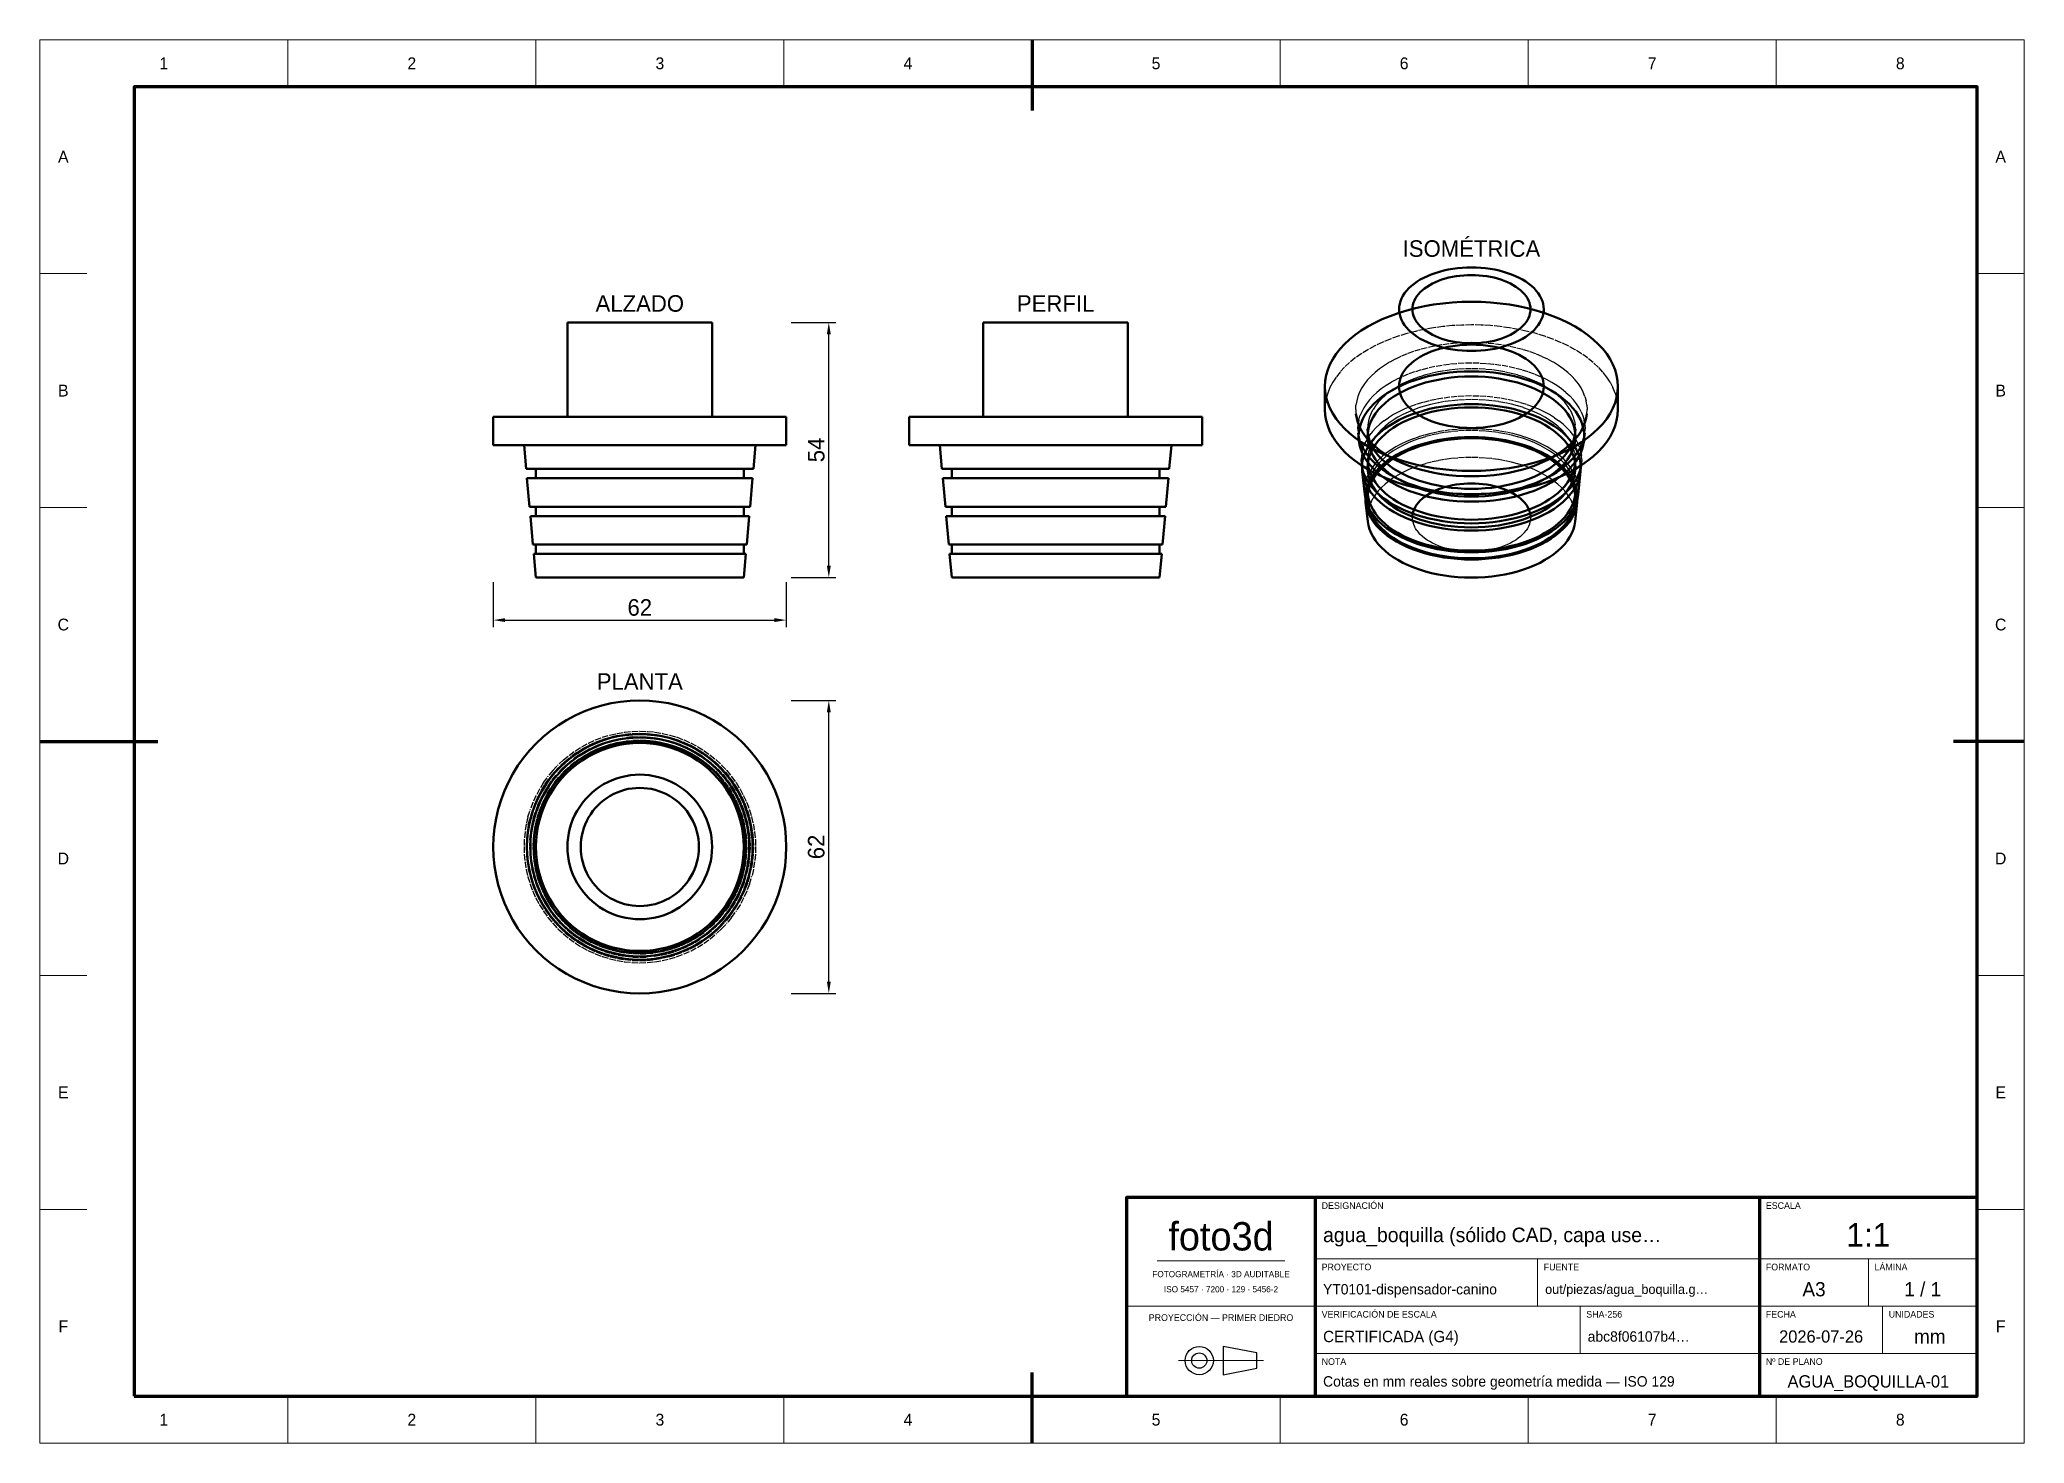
# Model space of a CAD drawing. Header units: millimetres. Extents: x 0 to 420, y 0 to 297.
import ezdxf
from ezdxf.enums import TextEntityAlignment as Align

# ---------------------------------------------------------------- set-up
doc = ezdxf.new("R2010")
doc.units = ezdxf.units.MM
doc.linetypes.add('DASHED', pattern=[1.524, 1.27, -0.254])
for name, color, linetype, lineweight in [('COTAS', 7, 'CONTINUOUS', 25), ('FINA', 7, 'CONTINUOUS', 18), ('NORMA', 7, 'CONTINUOUS', 70), ('OCULTA', 8, 'DASHED', 25), ('TEXTO', 7, 'CONTINUOUS', 25), ('VISIBLE', 7, 'CONTINUOUS', 50)]:
    doc.layers.add(name, color=color, linetype=linetype, lineweight=lineweight)
doc.dimstyles.new('F3D_1000', dxfattribs={"dimtxt": 3.5, "dimasz": 2.5, "dimexe": 1.5, "dimexo": 1, "dimgap": 0.9, "dimtad": 1, "dimdec": 1, "dimdsep": 46, "dimcen": 2.5, "dimazin": 3, "dimtfac": 1, "dimtmove": 0, "dimatfit": 3})

msp = doc.modelspace()

# ---------------------------------------------------------------- texts
at = {"layer": 'TEXTO'}
for s, height, p in [('1', 2.5, (26.25, 292)), ('2', 2.5, (78.75, 292)), ('3', 2.5, (131.25, 292)), ('4', 2.5, (183.75, 292)), ('5', 2.5, (236.25, 292)), ('6', 2.5, (288.75, 292)), ('7', 2.5, (341.25, 292)), ('8', 2.5, (393.75, 292)), ('A', 2.5, (5, 272.25)), ('A', 2.5, (415, 272.25)), ('ISOMÉTRICA', 3.5, (303, 252.81)), ('ALZADO', 3.5, (127, 241.19)), ('PERFIL', 3.5, (215, 241.19)), ('B', 2.5, (5, 222.75)), ('B', 2.5, (415, 222.75)), ('C', 2.5, (5, 173.25)), ('C', 2.5, (415, 173.25)), ('PLANTA', 3.5, (127, 161.19)), ('D', 2.5, (5, 123.75)), ('D', 2.5, (415, 123.75)), ('E', 2.5, (5, 74.25)), ('E', 2.5, (415, 74.25)), ('foto3d', 6, (250, 43.8)), ('1:1', 5, (387, 44.1)), ('FOTOGRAMETRÍA · 3D AUDITABLE', 1.3, (250, 35.8)), ('A3', 3, (375.5, 32.6)), ('1 / 1', 3, (398.5, 32.6)), ('ISO 5457 · 7200 · 129 · 5456-2', 1.3, (250, 32.6)), ('F', 2.5, (5, 24.75)), ('PROYECCIÓN — PRIMER DIEDRO', 1.4, (250, 26.6)), ('F', 2.5, (415, 24.75)), ('2026-07-26', 2.6, (377, 22.6)), ('mm', 3, (400, 22.6)), ('AGUA_BOQUILLA-01', 2.6, (387, 13.1)), ('1', 2.5, (26.25, 5)), ('2', 2.5, (78.75, 5)), ('3', 2.5, (131.25, 5)), ('4', 2.5, (183.75, 5)), ('5', 2.5, (236.25, 5)), ('6', 2.5, (288.75, 5)), ('7', 2.5, (341.25, 5)), ('8', 2.5, (393.75, 5))]:
    msp.add_text(s, height=height, dxfattribs=at).set_placement(p, align=Align.MIDDLE_CENTER)
for s, p in [('DESIGNACIÓN', (271.3, 49.6)), ('ESCALA', (365.3, 49.6)), ('PROYECTO', (271.3, 36.6)), ('FUENTE', (318.3, 36.6)), ('FORMATO', (365.3, 36.6)), ('LÁMINA', (388.3, 36.6)), ('VERIFICACIÓN DE ESCALA', (271.3, 26.6)), ('SHA-256', (327.3, 26.6)), ('FECHA', (365.3, 26.6)), ('UNIDADES', (391.3, 26.6)), ('NOTA', (271.3, 16.6)), ('Nº DE PLANO', (365.3, 16.6))]:
    msp.add_text(s, height=1.4, dxfattribs=at).set_placement(p)
for s, height, p in [('agua_boquilla (sólido CAD, capa use…', 3.0676, (271.6, 44.1)), ('YT0101-dispensador-canino', 2.19, (271.6, 32.6)), ('out/piezas/agua_boquilla.g…', 2, (318.6, 32.6)), ('CERTIFICADA (G4)', 2.4, (271.6, 22.6)), ('abc8f06107b4…', 2.2, (327.6, 22.6)), ('Cotas en mm reales sobre geometría medida — ISO 129', 2.2, (271.6, 13.1))]:
    msp.add_text(s, height=height, dxfattribs=at).set_placement(p, align=Align.MIDDLE_LEFT)

# ---------------------------------------------------------------- dimensions: what is measured, and where the dimension line sits
at = {"layer": 'COTAS'}
for base, p1, p2 in [((167, 183.19), (158, 183.19), (158, 237.19)), ((167, 95.19), (158, 95.19), (158, 157.19))]:
    msp.add_linear_dim(base=base, p1=p1, p2=p2, angle=90, dimstyle='F3D_1000', dxfattribs=at).render()
msp.add_linear_dim(base=(96, 174.19), p1=(96, 183.19), p2=(158, 183.19), dimstyle='F3D_1000', dxfattribs=at).render()

# ---------------------------------------------------------------- linework, layer by layer
at = {"layer": 'FINA'}
for p, q in [((52.5, 287), (52.5, 297)), ((105, 287), (105, 297)), ((157.5, 287), (157.5, 297)), ((210, 287), (210, 297)), ((262.5, 287), (262.5, 297)), ((315, 287), (315, 297)), ((367.5, 287), (367.5, 297)), ((0, 247.5), (10, 247.5)), ((410, 247.5), (420, 247.5)), ((0, 198), (10, 198)), ((410, 198), (420, 198)), ((0, 148.5), (10, 148.5)), ((410, 148.5), (420, 148.5)), ((0, 99), (10, 99)), ((410, 99), (420, 99)), ((0, 49.5), (10, 49.5)), ((410, 49.5), (420, 49.5)), ((236.5, 38.6), (263.5, 38.6)), ((270, 39), (364, 39)), ((317, 29), (317, 39)), ((364, 39), (410, 39)), ((387, 29), (387, 39)), ((230, 29), (270, 29)), ((270, 29), (364, 29)), ((326, 19), (326, 29)), ((364, 29), (410, 29)), ((390, 19), (390, 29)), ((241.03, 17.5), (258.97, 17.5)), ((270, 19), (364, 19)), ((364, 19), (410, 19)), ((52.5, 0), (52.5, 10)), ((105, 0), (105, 10)), ((157.5, 0), (157.5, 10)), ((210, 0), (210, 10)), ((262.5, 0), (262.5, 10)), ((315, 0), (315, 10)), ((367.5, 0), (367.5, 10))]:
    msp.add_line(p, q, dxfattribs=at)
msp.add_lwpolyline([(0, 0), (420, 0), (420, 297), (0, 297)], close=True, dxfattribs=at)
at = {"layer": 'NORMA'}
for p, q in [((210, 297), (210, 282)), ((0, 148.5), (25, 148.5)), ((420, 148.5), (405, 148.5)), ((270, 10), (270, 52)), ((364, 10), (364, 52)), ((210, 0), (210, 15))]:
    msp.add_line(p, q, dxfattribs=at)
for points in [[(20, 10), (410, 10), (410, 287), (20, 287)], [(230, 10), (410, 10), (410, 52), (230, 52)]]:
    msp.add_lwpolyline(points, close=True, dxfattribs=at)
at = {"layer": 'OCULTA'}
for p, q in [((111.73, 237.19), (111.7, 237.19)), ((111.83, 237.19), (111.73, 237.19)), ((111.99, 237.19), (111.83, 237.19)), ((112.22, 237.19), (111.99, 237.19)), ((112.22, 237.19), (112.51, 237.19)), ((112.86, 237.19), (112.51, 237.19)), ((112.86, 237.19), (113.28, 237.19)), ((113.28, 237.19), (113.75, 237.19)), ((114.28, 237.19), (113.75, 237.19)), ((114.28, 237.19), (114.86, 237.19)), ((114.5, 237.19), (114.53, 237.19)), ((114.53, 237.19), (114.61, 237.19)), ((114.61, 237.19), (114.74, 237.19)), ((114.74, 237.19), (114.93, 237.19)), ((114.86, 237.19), (115.5, 237.19)), ((114.93, 237.19), (115.16, 237.19)), ((115.16, 237.19), (115.45, 237.19)), ((115.45, 237.19), (115.79, 237.19)), ((116.18, 237.19), (115.5, 237.19)), ((115.79, 237.19), (116.17, 237.19)), ((116.17, 237.19), (116.61, 237.19)), ((116.18, 237.19), (116.91, 237.19)), ((116.61, 237.19), (117.08, 237.19)), ((117.69, 237.19), (116.91, 237.19)), ((117.08, 237.19), (117.6, 237.19)), ((117.6, 237.19), (118.16, 237.19)), ((117.69, 237.19), (118.5, 237.19)), ((118.16, 237.19), (118.76, 237.19)), ((118.5, 237.19), (119.35, 237.19)), ((118.76, 237.19), (119.39, 237.19)), ((120.23, 237.19), (119.35, 237.19)), ((119.39, 237.19), (120.06, 237.19)), ((120.06, 237.19), (120.75, 237.19)), ((120.23, 237.19), (121.14, 237.19)), ((120.75, 237.19), (121.47, 237.19)), ((121.14, 237.19), (122.08, 237.19)), ((121.47, 237.19), (122.22, 237.19)), ((122.08, 237.19), (123.04, 237.19)), ((122.22, 237.19), (122.98, 237.19)), ((122.98, 237.19), (123.76, 237.19)), ((123.04, 237.19), (124.02, 237.19)), ((123.76, 237.19), (124.56, 237.19)), ((124.02, 237.19), (125, 237.19)), ((124.56, 237.19), (125.37, 237.19)), ((125, 237.19), (126, 237.19)), ((125.37, 237.19), (126.18, 237.19)), ((126, 237.19), (127, 237.19)), ((126.18, 237.19), (127, 237.19)), ((127, 237.19), (128, 237.19)), ((127, 237.19), (127.82, 237.19)), ((127.82, 237.19), (128.63, 237.19)), ((128, 237.19), (129, 237.19)), ((128.63, 237.19), (129.44, 237.19)), ((129, 237.19), (129.98, 237.19)), ((129.44, 237.19), (130.24, 237.19)), ((129.98, 237.19), (130.96, 237.19)), ((130.24, 237.19), (131.02, 237.19)), ((130.96, 237.19), (131.92, 237.19)), ((131.78, 237.19), (131.02, 237.19)), ((131.78, 237.19), (132.53, 237.19)), ((131.92, 237.19), (132.86, 237.19)), ((132.53, 237.19), (133.25, 237.19)), ((132.86, 237.19), (133.77, 237.19)), ((133.25, 237.19), (133.94, 237.19)), ((133.77, 237.19), (134.65, 237.19)), ((133.94, 237.19), (134.61, 237.19)), ((134.61, 237.19), (135.24, 237.19)), ((134.65, 237.19), (135.5, 237.19)), ((135.24, 237.19), (135.84, 237.19)), ((135.5, 237.19), (136.31, 237.19)), ((136.4, 237.19), (135.84, 237.19)), ((136.31, 237.19), (137.09, 237.19)), ((136.92, 237.19), (136.4, 237.19)), ((136.92, 237.19), (137.39, 237.19)), ((137.09, 237.19), (137.82, 237.19)), ((137.39, 237.19), (137.83, 237.19)), ((137.82, 237.19), (138.5, 237.19)), ((138.21, 237.19), (137.83, 237.19)), ((138.55, 237.19), (138.21, 237.19)), ((138.5, 237.19), (139.14, 237.19)), ((138.55, 237.19), (138.84, 237.19)), ((139.07, 237.19), (138.84, 237.19)), ((139.26, 237.19), (139.07, 237.19)), ((139.14, 237.19), (139.72, 237.19)), ((139.39, 237.19), (139.26, 237.19)), ((139.47, 237.19), (139.39, 237.19)), ((139.5, 237.19), (139.47, 237.19)), ((139.72, 237.19), (140.25, 237.19)), ((140.25, 237.19), (140.72, 237.19)), ((140.72, 237.19), (141.14, 237.19)), ((141.14, 237.19), (141.49, 237.19)), ((141.49, 237.19), (141.78, 237.19)), ((141.78, 237.19), (142.01, 237.19)), ((142.01, 237.19), (142.17, 237.19)), ((142.17, 237.19), (142.27, 237.19)), ((142.27, 237.19), (142.3, 237.19)), ((199.7, 237.19), (199.73, 237.19)), ((199.73, 237.19), (199.83, 237.19)), ((199.83, 237.19), (199.99, 237.19)), ((199.99, 237.19), (200.22, 237.19)), ((200.22, 237.19), (200.51, 237.19)), ((200.51, 237.19), (200.86, 237.19)), ((200.86, 237.19), (201.28, 237.19)), ((201.28, 237.19), (201.75, 237.19)), ((201.75, 237.19), (202.28, 237.19)), ((202.28, 237.19), (202.86, 237.19)), ((202.53, 237.19), (202.5, 237.19)), ((202.61, 237.19), (202.53, 237.19)), ((202.74, 237.19), (202.61, 237.19)), ((202.93, 237.19), (202.74, 237.19)), ((202.86, 237.19), (203.5, 237.19)), ((203.16, 237.19), (202.93, 237.19)), ((203.16, 237.19), (203.45, 237.19)), ((203.79, 237.19), (203.45, 237.19)), ((203.5, 237.19), (204.18, 237.19)), ((204.17, 237.19), (203.79, 237.19)), ((204.61, 237.19), (204.17, 237.19)), ((204.18, 237.19), (204.91, 237.19)), ((205.08, 237.19), (204.61, 237.19)), ((204.91, 237.19), (205.69, 237.19)), ((205.6, 237.19), (205.08, 237.19)), ((206.16, 237.19), (205.6, 237.19)), ((205.69, 237.19), (206.5, 237.19)), ((206.16, 237.19), (206.76, 237.19)), ((206.5, 237.19), (207.35, 237.19)), ((206.76, 237.19), (207.39, 237.19)), ((207.35, 237.19), (208.23, 237.19)), ((208.06, 237.19), (207.39, 237.19)), ((208.75, 237.19), (208.06, 237.19)), ((208.23, 237.19), (209.14, 237.19)), ((208.75, 237.19), (209.47, 237.19)), ((209.14, 237.19), (210.08, 237.19)), ((209.47, 237.19), (210.22, 237.19)), ((210.08, 237.19), (211.04, 237.19)), ((210.98, 237.19), (210.22, 237.19)), ((210.98, 237.19), (211.76, 237.19)), ((211.04, 237.19), (212.02, 237.19)), ((211.76, 237.19), (212.56, 237.19)), ((212.02, 237.19), (213, 237.19)), ((212.56, 237.19), (213.37, 237.19)), ((213, 237.19), (214, 237.19)), ((213.37, 237.19), (214.18, 237.19)), ((214, 237.19), (215, 237.19)), ((214.18, 237.19), (215, 237.19)), ((215, 237.19), (215.82, 237.19)), ((215, 237.19), (216, 237.19)), ((215.82, 237.19), (216.63, 237.19)), ((216, 237.19), (217, 237.19)), ((216.63, 237.19), (217.44, 237.19)), ((217, 237.19), (217.98, 237.19)), ((217.44, 237.19), (218.24, 237.19)), ((217.98, 237.19), (218.96, 237.19)), ((218.24, 237.19), (219.02, 237.19)), ((219.92, 237.19), (218.96, 237.19)), ((219.02, 237.19), (219.78, 237.19)), ((219.78, 237.19), (220.53, 237.19)), ((219.92, 237.19), (220.86, 237.19)), ((220.53, 237.19), (221.25, 237.19)), ((221.77, 237.19), (220.86, 237.19)), ((221.25, 237.19), (221.94, 237.19)), ((222.65, 237.19), (221.77, 237.19)), ((221.94, 237.19), (222.61, 237.19)), ((222.61, 237.19), (223.24, 237.19)), ((222.65, 237.19), (223.5, 237.19)), ((223.24, 237.19), (223.84, 237.19)), ((224.31, 237.19), (223.5, 237.19)), ((223.84, 237.19), (224.4, 237.19)), ((225.09, 237.19), (224.31, 237.19)), ((224.4, 237.19), (224.92, 237.19)), ((224.92, 237.19), (225.39, 237.19)), ((225.09, 237.19), (225.82, 237.19)), ((225.39, 237.19), (225.83, 237.19)), ((226.5, 237.19), (225.82, 237.19)), ((225.83, 237.19), (226.21, 237.19)), ((226.21, 237.19), (226.55, 237.19)), ((226.5, 237.19), (227.14, 237.19)), ((226.55, 237.19), (226.84, 237.19)), ((226.84, 237.19), (227.07, 237.19)), ((227.07, 237.19), (227.26, 237.19)), ((227.72, 237.19), (227.14, 237.19)), ((227.26, 237.19), (227.39, 237.19)), ((227.39, 237.19), (227.47, 237.19)), ((227.47, 237.19), (227.5, 237.19)), ((228.25, 237.19), (227.72, 237.19)), ((228.25, 237.19), (228.72, 237.19)), ((229.14, 237.19), (228.72, 237.19)), ((229.49, 237.19), (229.14, 237.19)), ((229.78, 237.19), (229.49, 237.19)), ((230.01, 237.19), (229.78, 237.19)), ((230.17, 237.19), (230.01, 237.19)), ((230.27, 237.19), (230.17, 237.19)), ((230.3, 237.19), (230.27, 237.19)), ((291.14, 235.29), (289.29, 234.8)), ((293.04, 235.7), (291.14, 235.29)), ((294.98, 236.04), (293.04, 235.7)), ((296.95, 236.3), (294.98, 236.04)), ((298.95, 236.5), (296.95, 236.3)), ((300.97, 236.61), (298.95, 236.5)), ((303, 236.65), (300.97, 236.61)), ((305.03, 236.61), (303, 236.65)), ((307.05, 236.5), (305.03, 236.61)), ((309.05, 236.3), (307.05, 236.5)), ((311.02, 236.04), (309.05, 236.3)), ((312.96, 235.7), (311.02, 236.04)), ((314.86, 235.29), (312.96, 235.7)), ((316.71, 234.8), (314.86, 235.29)), ((281.08, 231.41), (279.69, 230.55)), ((282.56, 232.21), (281.08, 231.41)), ((284.13, 232.95), (282.56, 232.21)), ((285.78, 233.63), (284.13, 232.95)), ((287.5, 234.25), (285.78, 233.63)), ((289.29, 234.8), (287.5, 234.25)), ((290.75, 231), (289.39, 230.51)), ((292.16, 231.44), (290.75, 231)), ((293.62, 231.82), (292.16, 231.44)), ((295.12, 232.15), (293.62, 231.82)), ((296.66, 232.41), (295.12, 232.15)), ((298.22, 232.62), (296.66, 232.41)), ((299.8, 232.77), (298.22, 232.62)), ((301.4, 232.87), (299.8, 232.77)), ((303, 232.9), (301.4, 232.87)), ((304.6, 232.87), (303, 232.9)), ((306.2, 232.77), (304.6, 232.87)), ((307.78, 232.62), (306.2, 232.77)), ((309.34, 232.41), (307.78, 232.62)), ((310.88, 232.15), (309.34, 232.41)), ((312.38, 231.82), (310.88, 232.15)), ((313.84, 231.44), (312.38, 231.82)), ((315.25, 231), (313.84, 231.44)), ((316.61, 230.51), (315.25, 231)), ((318.5, 234.25), (316.71, 234.8)), ((320.22, 233.63), (318.5, 234.25)), ((321.87, 232.95), (320.22, 233.63)), ((323.44, 232.21), (321.87, 232.95)), ((324.92, 231.41), (323.44, 232.21)), ((326.31, 230.55), (324.92, 231.41)), ((276.15, 227.7), (275.2, 226.67)), ((277.22, 228.69), (276.15, 227.7)), ((278.41, 229.65), (277.22, 228.69)), ((279.69, 230.55), (278.41, 229.65)), ((283.56, 227.36), (282.63, 226.61)), ((284.58, 228.08), (283.56, 227.36)), ((285.68, 228.75), (284.58, 228.08)), ((286.85, 229.39), (285.68, 228.75)), ((288.09, 229.97), (286.85, 229.39)), ((289.39, 230.51), (288.09, 229.97)), ((292.36, 227.12), (290.97, 226.69)), ((293.8, 227.5), (292.36, 227.12)), ((295.27, 227.82), (293.8, 227.5)), ((296.77, 228.08), (295.27, 227.82)), ((297.31, 226.94), (295.93, 226.7)), ((298.31, 228.29), (296.77, 228.08)), ((298.71, 227.13), (297.31, 226.94)), ((299.86, 228.44), (298.31, 228.29)), ((300.13, 227.26), (298.71, 227.13)), ((301.43, 228.53), (299.86, 228.44)), ((301.56, 227.34), (300.13, 227.26)), ((303, 228.56), (301.43, 228.53)), ((303, 227.37), (301.56, 227.34)), ((304.57, 228.53), (303, 228.56)), ((304.44, 227.34), (303, 227.37)), ((305.87, 227.26), (304.44, 227.34)), ((306.14, 228.44), (304.57, 228.53)), ((307.29, 227.13), (305.87, 227.26)), ((307.69, 228.29), (306.14, 228.44)), ((308.69, 226.94), (307.29, 227.13)), ((309.23, 228.08), (307.69, 228.29)), ((310.07, 226.7), (308.69, 226.94)), ((310.73, 227.82), (309.23, 228.08)), ((312.2, 227.5), (310.73, 227.82)), ((313.64, 227.12), (312.2, 227.5)), ((315.03, 226.69), (313.64, 227.12)), ((317.91, 229.97), (316.61, 230.51)), ((319.15, 229.39), (317.91, 229.97)), ((320.32, 228.75), (319.15, 229.39)), ((321.42, 228.08), (320.32, 228.75)), ((322.44, 227.36), (321.42, 228.08)), ((323.37, 226.61), (322.44, 227.36)), ((327.59, 229.65), (326.31, 230.55)), ((328.78, 228.69), (327.59, 229.65)), ((329.85, 227.7), (328.78, 228.69)), ((330.8, 226.67), (329.85, 227.7)), ((273.06, 223.38), (272.6, 222.24)), ((273.65, 224.5), (273.06, 223.38)), ((274.36, 225.6), (273.65, 224.5)), ((275.2, 226.67), (274.36, 225.6)), ((279.8, 223.3), (279.33, 222.41)), ((280.36, 224.16), (279.8, 223.3)), ((281.03, 225.01), (280.36, 224.16)), ((281.78, 225.82), (281.03, 225.01)), ((282.63, 226.61), (281.78, 225.82)), ((283.92, 223.12), (283, 222.38)), ((284.92, 223.82), (283.92, 223.12)), ((285.99, 224.49), (284.92, 223.82)), ((286.46, 223.04), (285.55, 222.4)), ((287.14, 225.11), (285.99, 224.49)), ((287.44, 223.65), (286.46, 223.04)), ((288.36, 225.69), (287.14, 225.11)), ((288.49, 224.22), (287.44, 223.65)), ((289.64, 226.22), (288.36, 225.69)), ((289.61, 224.75), (288.49, 224.22)), ((290.78, 225.23), (289.61, 224.75)), ((290.97, 226.69), (289.64, 226.22)), ((292, 225.67), (290.78, 225.23)), ((293.27, 226.06), (292, 225.67)), ((294.58, 226.4), (293.27, 226.06)), ((295.93, 226.7), (294.58, 226.4)), ((311.42, 226.4), (310.07, 226.7)), ((312.73, 226.06), (311.42, 226.4)), ((314, 225.67), (312.73, 226.06)), ((315.22, 225.23), (314, 225.67)), ((316.36, 226.22), (315.03, 226.69)), ((316.39, 224.75), (315.22, 225.23)), ((317.64, 225.69), (316.36, 226.22)), ((317.51, 224.22), (316.39, 224.75)), ((318.56, 223.65), (317.51, 224.22)), ((318.86, 225.11), (317.64, 225.69)), ((319.54, 223.04), (318.56, 223.65)), ((320.01, 224.49), (318.86, 225.11)), ((320.45, 222.4), (319.54, 223.04)), ((321.08, 223.82), (320.01, 224.49)), ((322.08, 223.12), (321.08, 223.82)), ((323, 222.38), (322.08, 223.12)), ((324.22, 225.82), (323.37, 226.61)), ((324.22, 225.82), (324.97, 225.01)), ((325.64, 224.16), (324.97, 225.01)), ((326.2, 223.3), (325.64, 224.16)), ((326.67, 222.41), (326.2, 223.3)), ((331.64, 225.6), (330.8, 226.67)), ((332.35, 224.5), (331.64, 225.6)), ((332.35, 224.5), (332.94, 223.38)), ((333.4, 222.24), (332.94, 223.38)), ((272, 218.75), (272.07, 219.92)), ((272.27, 221.09), (272.07, 219.92)), ((272.6, 222.24), (272.27, 221.09)), ((278.5, 218.75), (278.55, 219.68)), ((278.5, 218.75), (278.55, 217.83)), ((278.71, 220.6), (278.55, 219.68)), ((278.97, 221.51), (278.71, 220.6)), ((279.33, 222.41), (278.97, 221.51)), ((280.22, 219.13), (279.77, 218.26)), ((280.78, 219.98), (280.22, 219.13)), ((281.43, 220.81), (280.78, 219.98)), ((282.17, 221.61), (281.43, 220.81)), ((281.75, 217.96), (282.17, 218.75)), ((282.17, 221.61), (283, 222.38)), ((282.67, 219.53), (282.17, 218.75)), ((283.27, 220.29), (282.67, 219.53)), ((283.95, 221.02), (283.27, 220.29)), ((283.95, 221.02), (284.71, 221.72)), ((285.55, 222.4), (284.71, 221.72)), ((288.79, 218.83), (287.61, 218.27)), ((290.03, 219.34), (288.79, 218.83)), ((290.78, 218.7), (289.61, 218.21)), ((291.33, 219.81), (290.03, 219.34)), ((292, 219.14), (290.78, 218.7)), ((292.68, 220.22), (291.33, 219.81)), ((293.27, 219.53), (292, 219.14)), ((294.07, 220.59), (292.68, 220.22)), ((294.58, 219.87), (293.27, 219.53)), ((295.5, 220.9), (294.07, 220.59)), ((295.93, 220.16), (294.58, 219.87)), ((296.96, 221.15), (295.5, 220.9)), ((297.31, 220.41), (295.93, 220.16)), ((298.45, 221.35), (296.96, 221.15)), ((298.71, 220.59), (297.31, 220.41)), ((299.95, 221.5), (298.45, 221.35)), ((300.13, 220.73), (298.71, 220.59)), ((301.47, 221.58), (299.95, 221.5)), ((301.56, 220.81), (300.13, 220.73)), ((303, 221.61), (301.47, 221.58)), ((303, 220.84), (301.56, 220.81)), ((304.53, 221.58), (303, 221.61)), ((304.44, 220.81), (303, 220.84)), ((305.87, 220.73), (304.44, 220.81)), ((306.05, 221.5), (304.53, 221.58)), ((307.29, 220.59), (305.87, 220.73)), ((307.55, 221.35), (306.05, 221.5)), ((308.69, 220.41), (307.29, 220.59)), ((309.04, 221.15), (307.55, 221.35)), ((310.07, 220.16), (308.69, 220.41)), ((310.5, 220.9), (309.04, 221.15)), ((311.42, 219.87), (310.07, 220.16)), ((311.93, 220.59), (310.5, 220.9)), ((312.73, 219.53), (311.42, 219.87)), ((313.32, 220.22), (311.93, 220.59)), ((314, 219.14), (312.73, 219.53)), ((314.67, 219.81), (313.32, 220.22)), ((315.22, 218.7), (314, 219.14)), ((315.97, 219.34), (314.67, 219.81)), ((316.39, 218.21), (315.22, 218.7)), ((317.21, 218.83), (315.97, 219.34)), ((318.39, 218.27), (317.21, 218.83)), ((321.29, 221.72), (320.45, 222.4)), ((321.29, 221.72), (322.05, 221.02)), ((322.73, 220.29), (322.05, 221.02)), ((323.33, 219.53), (322.73, 220.29)), ((323, 222.38), (323.83, 221.61)), ((323.83, 218.75), (323.33, 219.53)), ((324.57, 220.81), (323.83, 221.61)), ((323.83, 218.75), (324.25, 217.96)), ((325.22, 219.98), (324.57, 220.81)), ((325.78, 219.13), (325.22, 219.98)), ((326.23, 218.26), (325.78, 219.13)), ((327.03, 221.51), (326.67, 222.41)), ((327.03, 221.51), (327.29, 220.6)), ((327.45, 219.68), (327.29, 220.6)), ((327.45, 219.68), (327.5, 218.75)), ((327.45, 217.83), (327.5, 218.75)), ((333.4, 222.24), (333.73, 221.09)), ((333.93, 219.92), (333.73, 221.09)), ((333.93, 219.92), (334, 218.75)), ((96.07, 217.19), (96, 217.19)), ((96.27, 217.19), (96.07, 217.19)), ((96.6, 217.19), (96.27, 217.19)), ((97.06, 217.19), (96.6, 217.19)), ((97.65, 217.19), (97.06, 217.19)), ((98.36, 217.19), (97.65, 217.19)), ((99.2, 217.19), (98.36, 217.19)), ((99.2, 217.19), (100.15, 217.19)), ((101.22, 217.19), (100.15, 217.19)), ((101.22, 217.19), (102.41, 217.19)), ((103.69, 217.19), (102.41, 217.19)), ((103.69, 217.19), (105.08, 217.19)), ((106.56, 217.19), (105.08, 217.19)), ((106.56, 217.19), (108.13, 217.19)), ((108.13, 217.19), (109.78, 217.19)), ((109.78, 217.19), (111.5, 217.19)), ((113.29, 217.19), (111.5, 217.19)), ((111.73, 217.19), (111.7, 217.19)), ((111.83, 217.19), (111.73, 217.19)), ((111.99, 217.19), (111.83, 217.19)), ((112.22, 217.19), (111.99, 217.19)), ((112.22, 217.19), (112.51, 217.19)), ((112.86, 217.19), (112.51, 217.19)), ((112.86, 217.19), (113.28, 217.19)), ((113.28, 217.19), (113.75, 217.19)), ((113.29, 217.19), (115.14, 217.19)), ((114.28, 217.19), (113.75, 217.19)), ((114.28, 217.19), (114.86, 217.19)), ((114.86, 217.19), (115.5, 217.19)), ((115.14, 217.19), (117.04, 217.19)), ((116.18, 217.19), (115.5, 217.19)), ((116.18, 217.19), (116.91, 217.19)), ((117.69, 217.19), (116.91, 217.19)), ((117.04, 217.19), (118.98, 217.19)), ((117.69, 217.19), (118.5, 217.19)), ((118.5, 217.19), (119.35, 217.19)), ((118.98, 217.19), (120.95, 217.19)), ((120.23, 217.19), (119.35, 217.19)), ((120.23, 217.19), (121.14, 217.19)), ((120.95, 217.19), (122.95, 217.19)), ((121.14, 217.19), (122.08, 217.19)), ((122.08, 217.19), (123.04, 217.19)), ((122.95, 217.19), (124.97, 217.19)), ((123.04, 217.19), (124.02, 217.19)), ((124.02, 217.19), (125, 217.19)), ((124.97, 217.19), (127, 217.19)), ((125, 217.19), (126, 217.19)), ((126, 217.19), (127, 217.19)), ((127, 217.19), (129.03, 217.19)), ((127, 217.19), (128, 217.19)), ((128, 217.19), (129, 217.19)), ((129, 217.19), (129.98, 217.19)), ((129.03, 217.19), (131.05, 217.19)), ((129.98, 217.19), (130.96, 217.19)), ((130.96, 217.19), (131.92, 217.19)), ((131.05, 217.19), (133.05, 217.19)), ((131.92, 217.19), (132.86, 217.19)), ((132.86, 217.19), (133.77, 217.19)), ((133.05, 217.19), (135.02, 217.19)), ((133.77, 217.19), (134.65, 217.19)), ((134.65, 217.19), (135.5, 217.19)), ((135.02, 217.19), (136.96, 217.19)), ((135.5, 217.19), (136.31, 217.19)), ((136.31, 217.19), (137.09, 217.19)), ((136.96, 217.19), (138.86, 217.19)), ((137.09, 217.19), (137.82, 217.19)), ((137.82, 217.19), (138.5, 217.19)), ((138.5, 217.19), (139.14, 217.19)), ((138.86, 217.19), (140.71, 217.19)), ((139.14, 217.19), (139.72, 217.19)), ((139.72, 217.19), (140.25, 217.19)), ((140.25, 217.19), (140.72, 217.19)), ((140.71, 217.19), (142.5, 217.19)), ((140.72, 217.19), (141.14, 217.19)), ((141.14, 217.19), (141.49, 217.19)), ((141.49, 217.19), (141.78, 217.19)), ((141.78, 217.19), (142.01, 217.19)), ((142.01, 217.19), (142.17, 217.19)), ((142.17, 217.19), (142.27, 217.19)), ((142.27, 217.19), (142.3, 217.19)), ((142.5, 217.19), (144.22, 217.19)), ((144.22, 217.19), (145.87, 217.19)), ((145.87, 217.19), (147.44, 217.19)), ((147.44, 217.19), (148.92, 217.19)), ((148.92, 217.19), (150.31, 217.19)), ((150.31, 217.19), (151.59, 217.19)), ((151.59, 217.19), (152.78, 217.19)), ((152.78, 217.19), (153.85, 217.19)), ((153.85, 217.19), (154.8, 217.19)), ((154.8, 217.19), (155.64, 217.19)), ((155.64, 217.19), (156.35, 217.19)), ((156.35, 217.19), (156.94, 217.19)), ((156.94, 217.19), (157.4, 217.19)), ((157.4, 217.19), (157.73, 217.19)), ((157.73, 217.19), (157.93, 217.19)), ((157.93, 217.19), (158, 217.19)), ((184, 217.19), (184.07, 217.19)), ((184.07, 217.19), (184.27, 217.19)), ((184.27, 217.19), (184.6, 217.19)), ((184.6, 217.19), (185.06, 217.19)), ((185.06, 217.19), (185.65, 217.19)), ((185.65, 217.19), (186.36, 217.19)), ((186.36, 217.19), (187.2, 217.19)), ((187.2, 217.19), (188.15, 217.19)), ((188.15, 217.19), (189.22, 217.19)), ((189.22, 217.19), (190.41, 217.19)), ((190.41, 217.19), (191.69, 217.19)), ((191.69, 217.19), (193.08, 217.19)), ((193.08, 217.19), (194.56, 217.19)), ((194.56, 217.19), (196.13, 217.19)), ((196.13, 217.19), (197.78, 217.19)), ((197.78, 217.19), (199.5, 217.19)), ((199.5, 217.19), (201.29, 217.19)), ((199.7, 217.19), (199.73, 217.19)), ((199.73, 217.19), (199.83, 217.19)), ((199.83, 217.19), (199.99, 217.19)), ((199.99, 217.19), (200.22, 217.19)), ((200.22, 217.19), (200.51, 217.19)), ((200.51, 217.19), (200.86, 217.19)), ((200.86, 217.19), (201.28, 217.19)), ((201.28, 217.19), (201.75, 217.19)), ((201.29, 217.19), (203.14, 217.19)), ((201.75, 217.19), (202.28, 217.19)), ((202.28, 217.19), (202.86, 217.19)), ((202.86, 217.19), (203.5, 217.19)), ((203.14, 217.19), (205.04, 217.19)), ((203.5, 217.19), (204.18, 217.19)), ((204.18, 217.19), (204.91, 217.19)), ((204.91, 217.19), (205.69, 217.19)), ((205.04, 217.19), (206.98, 217.19)), ((205.69, 217.19), (206.5, 217.19)), ((206.5, 217.19), (207.35, 217.19)), ((206.98, 217.19), (208.95, 217.19)), ((207.35, 217.19), (208.23, 217.19)), ((208.23, 217.19), (209.14, 217.19)), ((208.95, 217.19), (210.95, 217.19)), ((209.14, 217.19), (210.08, 217.19)), ((210.08, 217.19), (211.04, 217.19)), ((210.95, 217.19), (212.97, 217.19)), ((211.04, 217.19), (212.02, 217.19)), ((212.02, 217.19), (213, 217.19)), ((212.97, 217.19), (215, 217.19)), ((213, 217.19), (214, 217.19)), ((214, 217.19), (215, 217.19)), ((215, 217.19), (216, 217.19)), ((215, 217.19), (217.03, 217.19)), ((216, 217.19), (217, 217.19)), ((217, 217.19), (217.98, 217.19)), ((217.03, 217.19), (219.05, 217.19)), ((217.98, 217.19), (218.96, 217.19)), ((219.92, 217.19), (218.96, 217.19)), ((219.05, 217.19), (221.05, 217.19)), ((219.92, 217.19), (220.86, 217.19)), ((221.77, 217.19), (220.86, 217.19)), ((221.05, 217.19), (223.02, 217.19)), ((222.65, 217.19), (221.77, 217.19)), ((222.65, 217.19), (223.5, 217.19)), ((223.02, 217.19), (224.96, 217.19)), ((224.31, 217.19), (223.5, 217.19)), ((225.09, 217.19), (224.31, 217.19)), ((224.96, 217.19), (226.86, 217.19)), ((225.09, 217.19), (225.82, 217.19)), ((226.5, 217.19), (225.82, 217.19)), ((226.5, 217.19), (227.14, 217.19)), ((226.86, 217.19), (228.71, 217.19)), ((227.72, 217.19), (227.14, 217.19)), ((228.25, 217.19), (227.72, 217.19)), ((228.25, 217.19), (228.72, 217.19)), ((228.71, 217.19), (230.5, 217.19)), ((229.14, 217.19), (228.72, 217.19)), ((229.49, 217.19), (229.14, 217.19)), ((229.78, 217.19), (229.49, 217.19)), ((230.01, 217.19), (229.78, 217.19)), ((230.17, 217.19), (230.01, 217.19)), ((230.27, 217.19), (230.17, 217.19)), ((230.3, 217.19), (230.27, 217.19)), ((232.22, 217.19), (230.5, 217.19)), ((233.87, 217.19), (232.22, 217.19)), ((233.87, 217.19), (235.44, 217.19)), ((236.92, 217.19), (235.44, 217.19)), ((236.92, 217.19), (238.31, 217.19)), ((239.59, 217.19), (238.31, 217.19)), ((240.78, 217.19), (239.59, 217.19)), ((241.85, 217.19), (240.78, 217.19)), ((242.8, 217.19), (241.85, 217.19)), ((243.64, 217.19), (242.8, 217.19)), ((244.35, 217.19), (243.64, 217.19)), ((244.94, 217.19), (244.35, 217.19)), ((245.4, 217.19), (244.94, 217.19)), ((245.73, 217.19), (245.4, 217.19)), ((245.93, 217.19), (245.73, 217.19)), ((246, 217.19), (245.93, 217.19)), ((278.95, 214.67), (279, 215.58)), ((278.95, 214.67), (279, 213.76)), ((279.15, 216.48), (279, 215.58)), ((279.15, 216.48), (279.41, 217.38)), ((279.77, 218.26), (279.41, 217.38)), ((281.05, 215.5), (281, 214.67)), ((281.19, 216.33), (281.05, 215.5)), ((281.42, 217.15), (281.19, 216.33)), ((281.75, 217.96), (281.42, 217.15)), ((282.79, 214.87), (282.07, 214.1)), ((283.59, 215.62), (282.79, 214.87)), ((283.95, 214.49), (283.27, 213.75)), ((284.48, 216.34), (283.59, 215.62)), ((283.95, 214.49), (284.71, 215.19)), ((284.48, 216.34), (285.45, 217.02)), ((285.55, 215.87), (284.71, 215.19)), ((286.5, 217.66), (285.45, 217.02)), ((286.46, 216.51), (285.55, 215.87)), ((287.44, 217.12), (286.46, 216.51)), ((287.61, 218.27), (286.5, 217.66)), ((288.49, 217.69), (287.44, 217.12)), ((289.61, 218.21), (288.49, 217.69)), ((297.14, 214.22), (295.73, 213.97)), ((298.59, 214.42), (297.14, 214.22)), ((300.05, 214.55), (298.59, 214.42)), ((301.52, 214.64), (300.05, 214.55)), ((301.56, 214.28), (300.13, 214.2)), ((303, 214.67), (301.52, 214.64)), ((303, 214.31), (301.56, 214.28)), ((304.48, 214.64), (303, 214.67)), ((304.44, 214.28), (303, 214.31)), ((305.87, 214.2), (304.44, 214.28)), ((305.95, 214.55), (304.48, 214.64)), ((307.41, 214.42), (305.95, 214.55)), ((308.86, 214.22), (307.41, 214.42)), ((310.27, 213.97), (308.86, 214.22)), ((317.51, 217.69), (316.39, 218.21)), ((318.56, 217.12), (317.51, 217.69)), ((319.5, 217.66), (318.39, 218.27)), ((319.54, 216.51), (318.56, 217.12)), ((320.55, 217.02), (319.5, 217.66)), ((320.45, 215.87), (319.54, 216.51)), ((321.29, 215.19), (320.45, 215.87)), ((320.55, 217.02), (321.52, 216.34)), ((321.29, 215.19), (322.05, 214.49)), ((322.41, 215.62), (321.52, 216.34)), ((322.73, 213.75), (322.05, 214.49)), ((323.21, 214.87), (322.41, 215.62)), ((323.21, 214.87), (323.93, 214.1)), ((324.58, 217.15), (324.25, 217.96)), ((324.81, 216.33), (324.58, 217.15)), ((324.81, 216.33), (324.95, 215.5)), ((325, 214.67), (324.95, 215.5)), ((326.23, 218.26), (326.59, 217.38)), ((326.59, 217.38), (326.85, 216.48)), ((327, 215.58), (326.85, 216.48)), ((327, 215.58), (327.05, 214.67)), ((327, 213.76), (327.05, 214.67)), ((96.07, 211.19), (96, 211.19)), ((96.27, 211.19), (96.07, 211.19)), ((96.6, 211.19), (96.27, 211.19)), ((97.06, 211.19), (96.6, 211.19)), ((97.65, 211.19), (97.06, 211.19)), ((98.36, 211.19), (97.65, 211.19)), ((99.2, 211.19), (98.36, 211.19)), ((99.2, 211.19), (100.15, 211.19)), ((101.22, 211.19), (100.15, 211.19)), ((101.22, 211.19), (102.41, 211.19)), ((103.69, 211.19), (102.41, 211.19)), ((102.55, 211.19), (102.5, 211.19)), ((102.71, 211.19), (102.55, 211.19)), ((102.97, 211.19), (102.71, 211.19)), ((103.33, 211.19), (102.97, 211.19)), ((103.33, 211.19), (103.8, 211.19)), ((103.69, 211.19), (105.08, 211.19)), ((104.36, 211.19), (103.8, 211.19)), ((105.03, 211.19), (104.36, 211.19)), ((105.78, 211.19), (105.03, 211.19)), ((106.56, 211.19), (105.08, 211.19)), ((106.63, 211.19), (105.78, 211.19)), ((106.56, 211.19), (108.13, 211.19)), ((106.63, 211.19), (107.56, 211.19)), ((108.58, 211.19), (107.56, 211.19)), ((108.13, 211.19), (109.78, 211.19)), ((108.58, 211.19), (109.68, 211.19)), ((110.85, 211.19), (109.68, 211.19)), ((109.78, 211.19), (111.5, 211.19)), ((110.85, 211.19), (112.09, 211.19)), ((113.29, 211.19), (111.5, 211.19)), ((112.09, 211.19), (113.39, 211.19)), ((113.29, 211.19), (115.14, 211.19)), ((113.39, 211.19), (114.75, 211.19)), ((114.75, 211.19), (116.16, 211.19)), ((115.14, 211.19), (117.04, 211.19)), ((116.16, 211.19), (117.62, 211.19)), ((117.04, 211.19), (118.98, 211.19)), ((117.62, 211.19), (119.12, 211.19)), ((118.98, 211.19), (120.95, 211.19)), ((119.12, 211.19), (120.66, 211.19)), ((120.66, 211.19), (122.22, 211.19)), ((120.95, 211.19), (122.95, 211.19)), ((122.22, 211.19), (123.8, 211.19)), ((122.95, 211.19), (124.97, 211.19)), ((123.8, 211.19), (125.4, 211.19)), ((124.97, 211.19), (127, 211.19)), ((125.4, 211.19), (127, 211.19)), ((127, 211.19), (129.03, 211.19)), ((127, 211.19), (128.6, 211.19)), ((128.6, 211.19), (130.2, 211.19)), ((129.03, 211.19), (131.05, 211.19)), ((130.2, 211.19), (131.78, 211.19)), ((131.05, 211.19), (133.05, 211.19)), ((131.78, 211.19), (133.34, 211.19)), ((133.05, 211.19), (135.02, 211.19)), ((133.34, 211.19), (134.88, 211.19)), ((134.88, 211.19), (136.38, 211.19)), ((135.02, 211.19), (136.96, 211.19)), ((136.38, 211.19), (137.84, 211.19)), ((136.96, 211.19), (138.86, 211.19)), ((137.84, 211.19), (139.25, 211.19)), ((138.86, 211.19), (140.71, 211.19)), ((139.25, 211.19), (140.61, 211.19)), ((140.61, 211.19), (141.91, 211.19)), ((140.71, 211.19), (142.5, 211.19)), ((141.91, 211.19), (143.15, 211.19)), ((142.5, 211.19), (144.22, 211.19)), ((143.15, 211.19), (144.32, 211.19)), ((144.22, 211.19), (145.87, 211.19)), ((144.32, 211.19), (145.42, 211.19)), ((145.42, 211.19), (146.44, 211.19)), ((145.87, 211.19), (147.44, 211.19)), ((146.44, 211.19), (147.37, 211.19)), ((147.37, 211.19), (148.22, 211.19)), ((147.44, 211.19), (148.92, 211.19)), ((148.22, 211.19), (148.97, 211.19)), ((148.92, 211.19), (150.31, 211.19)), ((148.97, 211.19), (149.64, 211.19)), ((149.64, 211.19), (150.2, 211.19)), ((150.2, 211.19), (150.67, 211.19)), ((150.31, 211.19), (151.59, 211.19)), ((150.67, 211.19), (151.03, 211.19)), ((151.03, 211.19), (151.29, 211.19)), ((151.29, 211.19), (151.45, 211.19)), ((151.45, 211.19), (151.5, 211.19)), ((151.59, 211.19), (152.78, 211.19)), ((152.78, 211.19), (153.85, 211.19)), ((153.85, 211.19), (154.8, 211.19)), ((154.8, 211.19), (155.64, 211.19)), ((155.64, 211.19), (156.35, 211.19)), ((156.35, 211.19), (156.94, 211.19)), ((156.94, 211.19), (157.4, 211.19)), ((157.4, 211.19), (157.73, 211.19)), ((157.73, 211.19), (157.93, 211.19)), ((157.93, 211.19), (158, 211.19)), ((184, 211.19), (184.07, 211.19)), ((184.07, 211.19), (184.27, 211.19)), ((184.27, 211.19), (184.6, 211.19)), ((184.6, 211.19), (185.06, 211.19)), ((185.06, 211.19), (185.65, 211.19)), ((185.65, 211.19), (186.36, 211.19)), ((186.36, 211.19), (187.2, 211.19)), ((187.2, 211.19), (188.15, 211.19)), ((188.15, 211.19), (189.22, 211.19)), ((189.22, 211.19), (190.41, 211.19)), ((190.41, 211.19), (191.69, 211.19)), ((190.5, 211.19), (190.55, 211.19)), ((190.55, 211.19), (190.71, 211.19)), ((190.71, 211.19), (190.97, 211.19)), ((190.97, 211.19), (191.33, 211.19)), ((191.33, 211.19), (191.8, 211.19)), ((191.69, 211.19), (193.08, 211.19)), ((191.8, 211.19), (192.36, 211.19)), ((192.36, 211.19), (193.03, 211.19)), ((193.03, 211.19), (193.78, 211.19)), ((193.08, 211.19), (194.56, 211.19)), ((193.78, 211.19), (194.63, 211.19)), ((194.56, 211.19), (196.13, 211.19)), ((194.63, 211.19), (195.56, 211.19)), ((195.56, 211.19), (196.58, 211.19)), ((196.13, 211.19), (197.78, 211.19)), ((196.58, 211.19), (197.68, 211.19)), ((197.68, 211.19), (198.85, 211.19)), ((197.78, 211.19), (199.5, 211.19)), ((198.85, 211.19), (200.09, 211.19)), ((199.5, 211.19), (201.29, 211.19)), ((200.09, 211.19), (201.39, 211.19)), ((201.29, 211.19), (203.14, 211.19)), ((201.39, 211.19), (202.75, 211.19)), ((202.75, 211.19), (204.16, 211.19)), ((203.14, 211.19), (205.04, 211.19)), ((204.16, 211.19), (205.62, 211.19)), ((205.04, 211.19), (206.98, 211.19)), ((205.62, 211.19), (207.12, 211.19)), ((206.98, 211.19), (208.95, 211.19)), ((207.12, 211.19), (208.66, 211.19)), ((208.66, 211.19), (210.22, 211.19)), ((208.95, 211.19), (210.95, 211.19)), ((210.22, 211.19), (211.8, 211.19)), ((210.95, 211.19), (212.97, 211.19)), ((211.8, 211.19), (213.4, 211.19)), ((212.97, 211.19), (215, 211.19)), ((213.4, 211.19), (215, 211.19)), ((215, 211.19), (216.6, 211.19)), ((215, 211.19), (217.03, 211.19)), ((216.6, 211.19), (218.2, 211.19)), ((217.03, 211.19), (219.05, 211.19)), ((218.2, 211.19), (219.78, 211.19)), ((219.05, 211.19), (221.05, 211.19)), ((219.78, 211.19), (221.34, 211.19)), ((221.05, 211.19), (223.02, 211.19)), ((222.88, 211.19), (221.34, 211.19)), ((222.88, 211.19), (224.38, 211.19)), ((223.02, 211.19), (224.96, 211.19)), ((224.38, 211.19), (225.84, 211.19)), ((224.96, 211.19), (226.86, 211.19)), ((225.84, 211.19), (227.25, 211.19)), ((226.86, 211.19), (228.71, 211.19)), ((227.25, 211.19), (228.61, 211.19)), ((229.91, 211.19), (228.61, 211.19)), ((228.71, 211.19), (230.5, 211.19)), ((229.91, 211.19), (231.15, 211.19)), ((232.22, 211.19), (230.5, 211.19)), ((232.32, 211.19), (231.15, 211.19)), ((233.87, 211.19), (232.22, 211.19)), ((232.32, 211.19), (233.42, 211.19)), ((234.44, 211.19), (233.42, 211.19)), ((233.87, 211.19), (235.44, 211.19)), ((235.37, 211.19), (234.44, 211.19)), ((236.22, 211.19), (235.37, 211.19)), ((236.92, 211.19), (235.44, 211.19)), ((236.97, 211.19), (236.22, 211.19)), ((236.92, 211.19), (238.31, 211.19)), ((237.64, 211.19), (236.97, 211.19)), ((238.2, 211.19), (237.64, 211.19)), ((238.67, 211.19), (238.2, 211.19)), ((239.59, 211.19), (238.31, 211.19)), ((239.03, 211.19), (238.67, 211.19)), ((239.29, 211.19), (239.03, 211.19)), ((239.45, 211.19), (239.29, 211.19)), ((239.5, 211.19), (239.45, 211.19)), ((240.78, 211.19), (239.59, 211.19)), ((241.85, 211.19), (240.78, 211.19)), ((242.8, 211.19), (241.85, 211.19)), ((243.64, 211.19), (242.8, 211.19)), ((244.35, 211.19), (243.64, 211.19)), ((244.94, 211.19), (244.35, 211.19)), ((245.4, 211.19), (244.94, 211.19)), ((245.73, 211.19), (245.4, 211.19)), ((245.93, 211.19), (245.73, 211.19)), ((246, 211.19), (245.93, 211.19)), ((279.86, 209.89), (280.11, 210.76)), ((280.46, 211.62), (280.11, 210.76)), ((280.9, 212.47), (280.46, 211.62)), ((281.44, 213.29), (280.9, 212.47)), ((281.42, 210.61), (281.19, 209.79)), ((281.75, 211.42), (281.42, 210.61)), ((282.07, 214.1), (281.44, 213.29)), ((281.75, 211.42), (282.17, 212.22)), ((282.67, 213), (282.17, 212.22)), ((283.27, 213.75), (282.67, 213)), ((285.99, 210.22), (285.05, 209.56)), ((287, 210.84), (285.99, 210.22)), ((287.44, 210.59), (286.46, 209.98)), ((288.08, 211.43), (287, 210.84)), ((288.49, 211.15), (287.44, 210.59)), ((289.23, 211.97), (288.08, 211.43)), ((289.61, 211.68), (288.49, 211.15)), ((290.43, 212.47), (289.23, 211.97)), ((290.78, 212.17), (289.61, 211.68)), ((291.69, 212.92), (290.43, 212.47)), ((292, 212.6), (290.78, 212.17)), ((292.99, 213.32), (291.69, 212.92)), ((293.27, 213), (292, 212.6)), ((294.34, 213.67), (292.99, 213.32)), ((294.58, 213.34), (293.27, 213)), ((295.73, 213.97), (294.34, 213.67)), ((295.93, 213.63), (294.58, 213.34)), ((297.31, 213.87), (295.93, 213.63)), ((298.71, 214.06), (297.31, 213.87)), ((300.13, 214.2), (298.71, 214.06)), ((307.29, 214.06), (305.87, 214.2)), ((308.69, 213.87), (307.29, 214.06)), ((310.07, 213.63), (308.69, 213.87)), ((311.42, 213.34), (310.07, 213.63)), ((311.66, 213.67), (310.27, 213.97)), ((312.73, 213), (311.42, 213.34)), ((313.01, 213.32), (311.66, 213.67)), ((314, 212.6), (312.73, 213)), ((314.31, 212.92), (313.01, 213.32)), ((315.22, 212.17), (314, 212.6)), ((315.57, 212.47), (314.31, 212.92)), ((316.39, 211.68), (315.22, 212.17)), ((316.77, 211.97), (315.57, 212.47)), ((317.51, 211.15), (316.39, 211.68)), ((317.92, 211.43), (316.77, 211.97)), ((318.56, 210.59), (317.51, 211.15)), ((319, 210.84), (317.92, 211.43)), ((319.54, 209.98), (318.56, 210.59)), ((320.01, 210.22), (319, 210.84)), ((320.95, 209.56), (320.01, 210.22)), ((323.33, 213), (322.73, 213.75)), ((323.83, 212.22), (323.33, 213)), ((323.83, 212.22), (324.25, 211.42)), ((324.56, 213.29), (323.93, 214.1)), ((324.58, 210.61), (324.25, 211.42)), ((324.56, 213.29), (325.1, 212.47)), ((324.81, 209.79), (324.58, 210.61)), ((325.54, 211.62), (325.1, 212.47)), ((325.89, 210.76), (325.54, 211.62)), ((325.89, 210.76), (326.14, 209.89)), ((103, 206.19), (102.95, 206.19)), ((103.15, 206.19), (103, 206.19)), ((103.41, 206.19), (103.15, 206.19)), ((103.41, 206.19), (103.77, 206.19)), ((104.22, 206.19), (103.77, 206.19)), ((104.78, 206.19), (104.22, 206.19)), ((105.43, 206.19), (104.78, 206.19)), ((105.05, 206.19), (105, 206.19)), ((105.19, 206.19), (105.05, 206.19)), ((105.42, 206.19), (105.19, 206.19)), ((105.42, 206.19), (105.75, 206.19)), ((106.17, 206.19), (105.43, 206.19)), ((106.17, 206.19), (105.75, 206.19)), ((106.17, 206.19), (107, 206.19)), ((106.67, 206.19), (106.17, 206.19)), ((107.27, 206.19), (106.67, 206.19)), ((107, 206.19), (107.92, 206.19)), ((107.27, 206.19), (107.95, 206.19)), ((108.92, 206.19), (107.92, 206.19)), ((108.71, 206.19), (107.95, 206.19)), ((109.55, 206.19), (108.71, 206.19)), ((108.92, 206.19), (109.99, 206.19)), ((109.55, 206.19), (110.46, 206.19)), ((111.14, 206.19), (109.99, 206.19)), ((111.44, 206.19), (110.46, 206.19)), ((111.14, 206.19), (112.36, 206.19)), ((111.44, 206.19), (112.49, 206.19)), ((113.64, 206.19), (112.36, 206.19)), ((112.49, 206.19), (113.61, 206.19)), ((113.61, 206.19), (114.78, 206.19)), ((113.64, 206.19), (114.97, 206.19)), ((114.78, 206.19), (116, 206.19)), ((114.97, 206.19), (116.36, 206.19)), ((117.27, 206.19), (116, 206.19)), ((116.36, 206.19), (117.8, 206.19)), ((117.27, 206.19), (118.58, 206.19)), ((117.8, 206.19), (119.27, 206.19)), ((118.58, 206.19), (119.93, 206.19)), ((119.27, 206.19), (120.77, 206.19)), ((119.93, 206.19), (121.31, 206.19)), ((122.31, 206.19), (120.77, 206.19)), ((122.71, 206.19), (121.31, 206.19)), ((122.31, 206.19), (123.86, 206.19)), ((122.71, 206.19), (124.13, 206.19)), ((123.86, 206.19), (125.43, 206.19)), ((124.13, 206.19), (125.56, 206.19)), ((125.43, 206.19), (127, 206.19)), ((125.56, 206.19), (127, 206.19)), ((127, 206.19), (128.57, 206.19)), ((127, 206.19), (128.44, 206.19)), ((128.44, 206.19), (129.87, 206.19)), ((128.57, 206.19), (130.14, 206.19)), ((129.87, 206.19), (131.29, 206.19)), ((130.14, 206.19), (131.69, 206.19)), ((131.29, 206.19), (132.69, 206.19)), ((131.69, 206.19), (133.23, 206.19)), ((132.69, 206.19), (134.07, 206.19)), ((133.23, 206.19), (134.73, 206.19)), ((134.07, 206.19), (135.42, 206.19)), ((134.73, 206.19), (136.2, 206.19)), ((135.42, 206.19), (136.73, 206.19)), ((136.2, 206.19), (137.64, 206.19)), ((136.73, 206.19), (138, 206.19)), ((137.64, 206.19), (139.03, 206.19)), ((138, 206.19), (139.22, 206.19)), ((139.03, 206.19), (140.36, 206.19)), ((139.22, 206.19), (140.39, 206.19)), ((140.36, 206.19), (141.64, 206.19)), ((140.39, 206.19), (141.51, 206.19)), ((141.51, 206.19), (142.56, 206.19)), ((141.64, 206.19), (142.86, 206.19)), ((142.56, 206.19), (143.54, 206.19)), ((142.86, 206.19), (144.01, 206.19)), ((143.54, 206.19), (144.45, 206.19)), ((144.01, 206.19), (145.08, 206.19)), ((144.45, 206.19), (145.29, 206.19)), ((145.08, 206.19), (146.08, 206.19)), ((145.29, 206.19), (146.05, 206.19)), ((146.05, 206.19), (146.73, 206.19)), ((146.08, 206.19), (147, 206.19)), ((146.73, 206.19), (147.33, 206.19)), ((147, 206.19), (147.83, 206.19)), ((147.33, 206.19), (147.83, 206.19)), ((147.83, 206.19), (148.57, 206.19)), ((147.83, 206.19), (148.25, 206.19)), ((148.25, 206.19), (148.58, 206.19)), ((148.57, 206.19), (149.22, 206.19)), ((148.58, 206.19), (148.81, 206.19)), ((148.81, 206.19), (148.95, 206.19)), ((148.95, 206.19), (149, 206.19)), ((149.22, 206.19), (149.78, 206.19)), ((149.78, 206.19), (150.23, 206.19)), ((150.23, 206.19), (150.59, 206.19)), ((150.59, 206.19), (150.85, 206.19)), ((150.85, 206.19), (151, 206.19)), ((151, 206.19), (151.05, 206.19)), ((190.95, 206.19), (191, 206.19)), ((191, 206.19), (191.15, 206.19)), ((191.15, 206.19), (191.41, 206.19)), ((191.41, 206.19), (191.77, 206.19)), ((191.77, 206.19), (192.22, 206.19)), ((192.22, 206.19), (192.78, 206.19)), ((192.78, 206.19), (193.43, 206.19)), ((193, 206.19), (193.05, 206.19)), ((193.05, 206.19), (193.19, 206.19)), ((193.19, 206.19), (193.42, 206.19)), ((193.42, 206.19), (193.75, 206.19)), ((193.43, 206.19), (194.17, 206.19)), ((193.75, 206.19), (194.17, 206.19)), ((194.17, 206.19), (194.67, 206.19)), ((194.17, 206.19), (195, 206.19)), ((194.67, 206.19), (195.27, 206.19)), ((195, 206.19), (195.92, 206.19)), ((195.27, 206.19), (195.95, 206.19)), ((195.92, 206.19), (196.92, 206.19)), ((195.95, 206.19), (196.71, 206.19)), ((196.71, 206.19), (197.55, 206.19)), ((196.92, 206.19), (197.99, 206.19)), ((197.55, 206.19), (198.46, 206.19)), ((197.99, 206.19), (199.14, 206.19)), ((198.46, 206.19), (199.44, 206.19)), ((199.14, 206.19), (200.36, 206.19)), ((199.44, 206.19), (200.49, 206.19)), ((200.36, 206.19), (201.64, 206.19)), ((200.49, 206.19), (201.61, 206.19)), ((201.61, 206.19), (202.78, 206.19)), ((201.64, 206.19), (202.97, 206.19)), ((202.78, 206.19), (204, 206.19)), ((202.97, 206.19), (204.36, 206.19)), ((204, 206.19), (205.27, 206.19)), ((204.36, 206.19), (205.8, 206.19)), ((205.27, 206.19), (206.58, 206.19)), ((205.8, 206.19), (207.27, 206.19)), ((206.58, 206.19), (207.93, 206.19)), ((207.27, 206.19), (208.77, 206.19)), ((207.93, 206.19), (209.31, 206.19)), ((208.77, 206.19), (210.31, 206.19)), ((209.31, 206.19), (210.71, 206.19)), ((210.31, 206.19), (211.86, 206.19)), ((210.71, 206.19), (212.13, 206.19)), ((211.86, 206.19), (213.43, 206.19)), ((212.13, 206.19), (213.56, 206.19)), ((213.43, 206.19), (215, 206.19)), ((213.56, 206.19), (215, 206.19)), ((215, 206.19), (216.44, 206.19)), ((215, 206.19), (216.57, 206.19)), ((216.44, 206.19), (217.87, 206.19)), ((216.57, 206.19), (218.14, 206.19)), ((217.87, 206.19), (219.29, 206.19)), ((218.14, 206.19), (219.69, 206.19)), ((220.69, 206.19), (219.29, 206.19)), ((221.23, 206.19), (219.69, 206.19)), ((220.69, 206.19), (222.07, 206.19)), ((221.23, 206.19), (222.73, 206.19)), ((222.07, 206.19), (223.42, 206.19)), ((222.73, 206.19), (224.2, 206.19)), ((223.42, 206.19), (224.73, 206.19)), ((224.2, 206.19), (225.64, 206.19)), ((226, 206.19), (224.73, 206.19)), ((225.64, 206.19), (227.03, 206.19)), ((226, 206.19), (227.22, 206.19)), ((228.36, 206.19), (227.03, 206.19)), ((227.22, 206.19), (228.39, 206.19)), ((229.64, 206.19), (228.36, 206.19)), ((229.51, 206.19), (228.39, 206.19)), ((229.51, 206.19), (230.56, 206.19)), ((229.64, 206.19), (230.86, 206.19)), ((231.54, 206.19), (230.56, 206.19)), ((232.01, 206.19), (230.86, 206.19)), ((232.45, 206.19), (231.54, 206.19)), ((232.01, 206.19), (233.08, 206.19)), ((233.29, 206.19), (232.45, 206.19)), ((234.08, 206.19), (233.08, 206.19)), ((234.05, 206.19), (233.29, 206.19)), ((234.05, 206.19), (234.73, 206.19)), ((234.08, 206.19), (235, 206.19)), ((235.33, 206.19), (234.73, 206.19)), ((235.83, 206.19), (235, 206.19)), ((235.83, 206.19), (235.33, 206.19)), ((236.25, 206.19), (235.83, 206.19)), ((236.57, 206.19), (235.83, 206.19)), ((236.25, 206.19), (236.58, 206.19)), ((237.22, 206.19), (236.57, 206.19)), ((236.81, 206.19), (236.58, 206.19)), ((236.95, 206.19), (236.81, 206.19)), ((237, 206.19), (236.95, 206.19)), ((237.78, 206.19), (237.22, 206.19)), ((238.23, 206.19), (237.78, 206.19)), ((238.23, 206.19), (238.59, 206.19)), ((238.85, 206.19), (238.59, 206.19)), ((239, 206.19), (238.85, 206.19)), ((239.05, 206.19), (239, 206.19)), ((279.71, 209.02), (279.66, 208.14)), ((279.71, 207.25), (279.66, 208.14)), ((279.86, 209.89), (279.71, 209.02)), ((281.05, 208.97), (281, 208.14)), ((281.19, 209.79), (281.05, 208.97)), ((281.58, 205.8), (281.15, 204.99)), ((282.1, 206.6), (281.58, 205.8)), ((282.71, 207.38), (282.1, 206.6)), ((282.67, 206.46), (282.17, 205.69)), ((283.27, 207.22), (282.67, 206.46)), ((283.41, 208.14), (282.71, 207.38)), ((283.95, 207.96), (283.27, 207.22)), ((284.19, 208.86), (283.41, 208.14)), ((283.95, 207.96), (284.71, 208.66)), ((285.05, 209.56), (284.19, 208.86)), ((285.55, 209.34), (284.71, 208.66)), ((286.46, 209.98), (285.55, 209.34)), ((289.61, 205.97), (288.49, 205.44)), ((290.78, 206.45), (289.61, 205.97)), ((292, 206.89), (290.78, 206.45)), ((293.27, 207.28), (292, 206.89)), ((294.58, 207.62), (293.27, 207.28)), ((295.93, 207.92), (294.58, 207.62)), ((297.31, 208.16), (295.93, 207.92)), ((298.71, 208.35), (297.31, 208.16)), ((300.13, 208.48), (298.71, 208.35)), ((301.56, 208.56), (300.13, 208.48)), ((303, 208.59), (301.56, 208.56)), ((304.44, 208.56), (303, 208.59)), ((305.87, 208.48), (304.44, 208.56)), ((307.29, 208.35), (305.87, 208.48)), ((308.69, 208.16), (307.29, 208.35)), ((310.07, 207.92), (308.69, 208.16)), ((311.42, 207.62), (310.07, 207.92)), ((312.73, 207.28), (311.42, 207.62)), ((314, 206.89), (312.73, 207.28)), ((315.22, 206.45), (314, 206.89)), ((316.39, 205.97), (315.22, 206.45)), ((317.51, 205.44), (316.39, 205.97)), ((320.45, 209.34), (319.54, 209.98)), ((321.29, 208.66), (320.45, 209.34)), ((321.81, 208.86), (320.95, 209.56)), ((321.29, 208.66), (322.05, 207.96)), ((322.59, 208.14), (321.81, 208.86)), ((322.73, 207.22), (322.05, 207.96)), ((323.29, 207.38), (322.59, 208.14)), ((323.33, 206.46), (322.73, 207.22)), ((323.9, 206.6), (323.29, 207.38)), ((323.83, 205.69), (323.33, 206.46)), ((324.42, 205.8), (323.9, 206.6)), ((324.85, 204.99), (324.42, 205.8)), ((324.81, 209.79), (324.95, 208.97)), ((325, 208.14), (324.95, 208.97)), ((326.14, 209.89), (326.29, 209.02)), ((326.34, 208.14), (326.29, 209.02)), ((326.34, 208.14), (326.29, 207.25)), ((103.18, 204.19), (103.12, 204.19)), ((103.33, 204.19), (103.18, 204.19)), ((103.58, 204.19), (103.33, 204.19)), ((103.58, 204.19), (103.94, 204.19)), ((104.39, 204.19), (103.94, 204.19)), ((104.94, 204.19), (104.39, 204.19)), ((105.59, 204.19), (104.94, 204.19)), ((105.05, 204.19), (105, 204.19)), ((105.19, 204.19), (105.05, 204.19)), ((105.42, 204.19), (105.19, 204.19)), ((105.42, 204.19), (105.75, 204.19)), ((106.32, 204.19), (105.59, 204.19)), ((106.17, 204.19), (105.75, 204.19)), ((106.67, 204.19), (106.17, 204.19)), ((106.32, 204.19), (107.15, 204.19)), ((107.27, 204.19), (106.67, 204.19)), ((107.15, 204.19), (108.06, 204.19)), ((107.27, 204.19), (107.95, 204.19)), ((108.71, 204.19), (107.95, 204.19)), ((109.05, 204.19), (108.06, 204.19)), ((109.55, 204.19), (108.71, 204.19)), ((109.05, 204.19), (110.12, 204.19)), ((109.55, 204.19), (110.46, 204.19)), ((111.26, 204.19), (110.12, 204.19)), ((111.44, 204.19), (110.46, 204.19)), ((111.26, 204.19), (112.47, 204.19)), ((111.44, 204.19), (112.49, 204.19)), ((113.74, 204.19), (112.47, 204.19)), ((112.49, 204.19), (113.61, 204.19)), ((113.61, 204.19), (114.78, 204.19)), ((113.74, 204.19), (115.06, 204.19)), ((114.78, 204.19), (116, 204.19)), ((115.06, 204.19), (116.44, 204.19)), ((117.27, 204.19), (116, 204.19)), ((116.44, 204.19), (117.86, 204.19)), ((117.27, 204.19), (118.58, 204.19)), ((117.86, 204.19), (119.33, 204.19)), ((118.58, 204.19), (119.93, 204.19)), ((119.33, 204.19), (120.82, 204.19)), ((119.93, 204.19), (121.31, 204.19)), ((122.34, 204.19), (120.82, 204.19)), ((122.71, 204.19), (121.31, 204.19)), ((122.34, 204.19), (123.88, 204.19)), ((122.71, 204.19), (124.13, 204.19)), ((123.88, 204.19), (125.44, 204.19)), ((124.13, 204.19), (125.56, 204.19)), ((125.44, 204.19), (127, 204.19)), ((125.56, 204.19), (127, 204.19)), ((127, 204.19), (128.56, 204.19)), ((127, 204.19), (128.44, 204.19)), ((128.44, 204.19), (129.87, 204.19)), ((128.56, 204.19), (130.12, 204.19)), ((129.87, 204.19), (131.29, 204.19)), ((130.12, 204.19), (131.66, 204.19)), ((131.29, 204.19), (132.69, 204.19)), ((131.66, 204.19), (133.18, 204.19)), ((132.69, 204.19), (134.07, 204.19)), ((133.18, 204.19), (134.67, 204.19)), ((134.07, 204.19), (135.42, 204.19)), ((134.67, 204.19), (136.14, 204.19)), ((135.42, 204.19), (136.73, 204.19)), ((136.14, 204.19), (137.56, 204.19)), ((136.73, 204.19), (138, 204.19)), ((137.56, 204.19), (138.94, 204.19)), ((138, 204.19), (139.22, 204.19)), ((138.94, 204.19), (140.26, 204.19)), ((139.22, 204.19), (140.39, 204.19)), ((140.26, 204.19), (141.53, 204.19)), ((140.39, 204.19), (141.51, 204.19)), ((141.51, 204.19), (142.56, 204.19)), ((141.53, 204.19), (142.74, 204.19)), ((142.56, 204.19), (143.54, 204.19)), ((142.74, 204.19), (143.88, 204.19)), ((143.54, 204.19), (144.45, 204.19)), ((143.88, 204.19), (144.95, 204.19)), ((144.45, 204.19), (145.29, 204.19)), ((144.95, 204.19), (145.94, 204.19)), ((145.29, 204.19), (146.05, 204.19)), ((145.94, 204.19), (146.85, 204.19)), ((146.05, 204.19), (146.73, 204.19)), ((146.73, 204.19), (147.33, 204.19)), ((146.85, 204.19), (147.68, 204.19)), ((147.33, 204.19), (147.83, 204.19)), ((147.68, 204.19), (148.41, 204.19)), ((147.83, 204.19), (148.25, 204.19)), ((148.25, 204.19), (148.58, 204.19)), ((148.41, 204.19), (149.06, 204.19)), ((148.58, 204.19), (148.81, 204.19)), ((148.81, 204.19), (148.95, 204.19)), ((148.95, 204.19), (149, 204.19)), ((149.06, 204.19), (149.61, 204.19)), ((149.61, 204.19), (150.06, 204.19)), ((150.06, 204.19), (150.42, 204.19)), ((150.42, 204.19), (150.67, 204.19)), ((150.67, 204.19), (150.82, 204.19)), ((150.82, 204.19), (150.87, 204.19)), ((191.12, 204.19), (191.18, 204.19)), ((191.18, 204.19), (191.33, 204.19)), ((191.33, 204.19), (191.58, 204.19)), ((191.58, 204.19), (191.94, 204.19)), ((191.94, 204.19), (192.39, 204.19)), ((192.39, 204.19), (192.94, 204.19)), ((192.94, 204.19), (193.59, 204.19)), ((193, 204.19), (193.05, 204.19)), ((193.05, 204.19), (193.19, 204.19)), ((193.19, 204.19), (193.42, 204.19)), ((193.42, 204.19), (193.75, 204.19)), ((193.59, 204.19), (194.32, 204.19)), ((193.75, 204.19), (194.17, 204.19)), ((194.17, 204.19), (194.67, 204.19)), ((194.32, 204.19), (195.15, 204.19)), ((194.67, 204.19), (195.27, 204.19)), ((195.15, 204.19), (196.06, 204.19)), ((195.27, 204.19), (195.95, 204.19)), ((195.95, 204.19), (196.71, 204.19)), ((196.06, 204.19), (197.05, 204.19)), ((196.71, 204.19), (197.55, 204.19)), ((197.05, 204.19), (198.12, 204.19)), ((197.55, 204.19), (198.46, 204.19)), ((198.12, 204.19), (199.26, 204.19)), ((198.46, 204.19), (199.44, 204.19)), ((199.26, 204.19), (200.47, 204.19)), ((199.44, 204.19), (200.49, 204.19)), ((200.47, 204.19), (201.74, 204.19)), ((200.49, 204.19), (201.61, 204.19)), ((201.61, 204.19), (202.78, 204.19)), ((201.74, 204.19), (203.06, 204.19)), ((202.78, 204.19), (204, 204.19)), ((203.06, 204.19), (204.44, 204.19)), ((204, 204.19), (205.27, 204.19)), ((204.44, 204.19), (205.86, 204.19)), ((205.27, 204.19), (206.58, 204.19)), ((205.86, 204.19), (207.33, 204.19)), ((206.58, 204.19), (207.93, 204.19)), ((207.33, 204.19), (208.82, 204.19)), ((207.93, 204.19), (209.31, 204.19)), ((208.82, 204.19), (210.34, 204.19)), ((209.31, 204.19), (210.71, 204.19)), ((210.34, 204.19), (211.88, 204.19)), ((210.71, 204.19), (212.13, 204.19)), ((211.88, 204.19), (213.44, 204.19)), ((212.13, 204.19), (213.56, 204.19)), ((213.44, 204.19), (215, 204.19)), ((213.56, 204.19), (215, 204.19)), ((215, 204.19), (216.44, 204.19)), ((215, 204.19), (216.56, 204.19)), ((216.44, 204.19), (217.87, 204.19)), ((216.56, 204.19), (218.12, 204.19)), ((217.87, 204.19), (219.29, 204.19)), ((218.12, 204.19), (219.66, 204.19)), ((220.69, 204.19), (219.29, 204.19)), ((221.18, 204.19), (219.66, 204.19)), ((220.69, 204.19), (222.07, 204.19)), ((221.18, 204.19), (222.67, 204.19)), ((222.07, 204.19), (223.42, 204.19)), ((222.67, 204.19), (224.14, 204.19)), ((223.42, 204.19), (224.73, 204.19)), ((224.14, 204.19), (225.56, 204.19)), ((226, 204.19), (224.73, 204.19)), ((225.56, 204.19), (226.94, 204.19)), ((226, 204.19), (227.22, 204.19)), ((228.26, 204.19), (226.94, 204.19)), ((227.22, 204.19), (228.39, 204.19)), ((229.53, 204.19), (228.26, 204.19)), ((229.51, 204.19), (228.39, 204.19)), ((229.51, 204.19), (230.56, 204.19)), ((229.53, 204.19), (230.74, 204.19)), ((231.54, 204.19), (230.56, 204.19)), ((231.88, 204.19), (230.74, 204.19)), ((232.45, 204.19), (231.54, 204.19)), ((231.88, 204.19), (232.95, 204.19)), ((233.29, 204.19), (232.45, 204.19)), ((233.94, 204.19), (232.95, 204.19)), ((234.05, 204.19), (233.29, 204.19)), ((233.94, 204.19), (234.85, 204.19)), ((234.05, 204.19), (234.73, 204.19)), ((235.33, 204.19), (234.73, 204.19)), ((235.68, 204.19), (234.85, 204.19)), ((235.83, 204.19), (235.33, 204.19)), ((236.41, 204.19), (235.68, 204.19)), ((236.25, 204.19), (235.83, 204.19)), ((236.25, 204.19), (236.58, 204.19)), ((237.06, 204.19), (236.41, 204.19)), ((236.81, 204.19), (236.58, 204.19)), ((236.95, 204.19), (236.81, 204.19)), ((237, 204.19), (236.95, 204.19)), ((237.61, 204.19), (237.06, 204.19)), ((238.06, 204.19), (237.61, 204.19)), ((238.06, 204.19), (238.42, 204.19)), ((238.67, 204.19), (238.42, 204.19)), ((238.82, 204.19), (238.67, 204.19)), ((238.87, 204.19), (238.82, 204.19)), ((280.42, 202.46), (280.37, 201.6)), ((280.42, 200.75), (280.37, 201.6)), ((280.42, 202.46), (280.57, 203.31)), ((280.81, 204.15), (280.57, 203.31)), ((281.15, 204.99), (280.81, 204.15)), ((281.05, 202.43), (281, 201.6)), ((281.19, 203.26), (281.05, 202.43)), ((281.42, 204.08), (281.19, 203.26)), ((281.75, 204.89), (281.42, 204.08)), ((281.75, 204.89), (282.17, 205.69)), ((283.95, 202.24), (283.27, 201.51)), ((283.95, 202.24), (284.71, 202.95)), ((285.55, 203.62), (284.71, 202.95)), ((286.46, 204.26), (285.55, 203.62)), ((287.44, 204.87), (286.46, 204.26)), ((288.49, 205.44), (287.44, 204.87)), ((318.56, 204.87), (317.51, 205.44)), ((319.54, 204.26), (318.56, 204.87)), ((320.45, 203.62), (319.54, 204.26)), ((321.29, 202.95), (320.45, 203.62)), ((321.29, 202.95), (322.05, 202.24)), ((322.73, 201.51), (322.05, 202.24)), ((323.83, 205.69), (324.25, 204.89)), ((324.58, 204.08), (324.25, 204.89)), ((324.81, 203.26), (324.58, 204.08)), ((324.81, 203.26), (324.95, 202.43)), ((324.85, 204.99), (325.19, 204.15)), ((325, 201.6), (324.95, 202.43)), ((325.43, 203.31), (325.19, 204.15)), ((325.43, 203.31), (325.58, 202.46)), ((325.63, 201.6), (325.58, 202.46)), ((325.63, 201.6), (325.58, 200.75)), ((103.71, 198.19), (103.66, 198.19)), ((103.71, 198.19), (103.86, 198.19)), ((104.11, 198.19), (103.86, 198.19)), ((104.46, 198.19), (104.11, 198.19)), ((104.46, 198.19), (104.9, 198.19)), ((105.44, 198.19), (104.9, 198.19)), ((105.05, 198.19), (105, 198.19)), ((105.19, 198.19), (105.05, 198.19)), ((105.42, 198.19), (105.19, 198.19)), ((105.42, 198.19), (105.75, 198.19)), ((105.44, 198.19), (106.07, 198.19)), ((106.17, 198.19), (105.75, 198.19)), ((106.79, 198.19), (106.07, 198.19)), ((106.67, 198.19), (106.17, 198.19)), ((107.27, 198.19), (106.67, 198.19)), ((107.59, 198.19), (106.79, 198.19)), ((107.27, 198.19), (107.95, 198.19)), ((107.59, 198.19), (108.48, 198.19)), ((108.71, 198.19), (107.95, 198.19)), ((108.48, 198.19), (109.45, 198.19)), ((109.55, 198.19), (108.71, 198.19)), ((110.5, 198.19), (109.45, 198.19)), ((109.55, 198.19), (110.46, 198.19)), ((111.44, 198.19), (110.46, 198.19)), ((110.5, 198.19), (111.61, 198.19)), ((111.44, 198.19), (112.49, 198.19)), ((111.61, 198.19), (112.79, 198.19)), ((112.49, 198.19), (113.61, 198.19)), ((114.03, 198.19), (112.79, 198.19)), ((113.61, 198.19), (114.78, 198.19)), ((114.03, 198.19), (115.33, 198.19)), ((114.78, 198.19), (116, 198.19)), ((115.33, 198.19), (116.68, 198.19)), ((117.27, 198.19), (116, 198.19)), ((116.68, 198.19), (118.07, 198.19)), ((117.27, 198.19), (118.58, 198.19)), ((118.07, 198.19), (119.5, 198.19)), ((118.58, 198.19), (119.93, 198.19)), ((119.5, 198.19), (120.96, 198.19)), ((119.93, 198.19), (121.31, 198.19)), ((120.96, 198.19), (122.45, 198.19)), ((122.71, 198.19), (121.31, 198.19)), ((122.45, 198.19), (123.95, 198.19)), ((122.71, 198.19), (124.13, 198.19)), ((125.47, 198.19), (123.95, 198.19)), ((124.13, 198.19), (125.56, 198.19)), ((125.47, 198.19), (127, 198.19)), ((125.56, 198.19), (127, 198.19)), ((127, 198.19), (128.53, 198.19)), ((127, 198.19), (128.44, 198.19)), ((128.44, 198.19), (129.87, 198.19)), ((128.53, 198.19), (130.05, 198.19)), ((129.87, 198.19), (131.29, 198.19)), ((130.05, 198.19), (131.55, 198.19)), ((131.29, 198.19), (132.69, 198.19)), ((131.55, 198.19), (133.04, 198.19)), ((132.69, 198.19), (134.07, 198.19)), ((133.04, 198.19), (134.5, 198.19)), ((134.07, 198.19), (135.42, 198.19)), ((134.5, 198.19), (135.93, 198.19)), ((135.42, 198.19), (136.73, 198.19)), ((135.93, 198.19), (137.32, 198.19)), ((136.73, 198.19), (138, 198.19)), ((137.32, 198.19), (138.67, 198.19)), ((138, 198.19), (139.22, 198.19)), ((138.67, 198.19), (139.97, 198.19)), ((139.22, 198.19), (140.39, 198.19)), ((139.97, 198.19), (141.21, 198.19)), ((140.39, 198.19), (141.51, 198.19)), ((141.21, 198.19), (142.39, 198.19)), ((141.51, 198.19), (142.56, 198.19)), ((142.39, 198.19), (143.5, 198.19)), ((142.56, 198.19), (143.54, 198.19)), ((143.5, 198.19), (144.55, 198.19)), ((143.54, 198.19), (144.45, 198.19)), ((144.45, 198.19), (145.29, 198.19)), ((144.55, 198.19), (145.52, 198.19)), ((145.29, 198.19), (146.05, 198.19)), ((145.52, 198.19), (146.41, 198.19)), ((146.05, 198.19), (146.73, 198.19)), ((146.41, 198.19), (147.21, 198.19)), ((146.73, 198.19), (147.33, 198.19)), ((147.21, 198.19), (147.93, 198.19)), ((147.33, 198.19), (147.83, 198.19)), ((147.83, 198.19), (148.25, 198.19)), ((147.93, 198.19), (148.56, 198.19)), ((148.25, 198.19), (148.58, 198.19)), ((148.56, 198.19), (149.1, 198.19)), ((148.58, 198.19), (148.81, 198.19)), ((148.81, 198.19), (148.95, 198.19)), ((148.95, 198.19), (149, 198.19)), ((149.1, 198.19), (149.54, 198.19)), ((149.54, 198.19), (149.89, 198.19)), ((149.89, 198.19), (150.14, 198.19)), ((150.14, 198.19), (150.29, 198.19)), ((150.29, 198.19), (150.34, 198.19)), ((191.66, 198.19), (191.71, 198.19)), ((191.71, 198.19), (191.86, 198.19)), ((191.86, 198.19), (192.11, 198.19)), ((192.11, 198.19), (192.46, 198.19)), ((192.46, 198.19), (192.9, 198.19)), ((192.9, 198.19), (193.44, 198.19)), ((193, 198.19), (193.05, 198.19)), ((193.05, 198.19), (193.19, 198.19)), ((193.19, 198.19), (193.42, 198.19)), ((193.42, 198.19), (193.75, 198.19)), ((193.44, 198.19), (194.07, 198.19)), ((193.75, 198.19), (194.17, 198.19)), ((194.07, 198.19), (194.79, 198.19)), ((194.17, 198.19), (194.67, 198.19)), ((194.67, 198.19), (195.27, 198.19)), ((194.79, 198.19), (195.59, 198.19)), ((195.27, 198.19), (195.95, 198.19)), ((195.59, 198.19), (196.48, 198.19)), ((195.95, 198.19), (196.71, 198.19)), ((196.48, 198.19), (197.45, 198.19)), ((196.71, 198.19), (197.55, 198.19)), ((197.45, 198.19), (198.5, 198.19)), ((197.55, 198.19), (198.46, 198.19)), ((198.46, 198.19), (199.44, 198.19)), ((198.5, 198.19), (199.61, 198.19)), ((199.44, 198.19), (200.49, 198.19)), ((199.61, 198.19), (200.79, 198.19)), ((200.49, 198.19), (201.61, 198.19)), ((200.79, 198.19), (202.03, 198.19)), ((201.61, 198.19), (202.78, 198.19)), ((202.03, 198.19), (203.33, 198.19)), ((202.78, 198.19), (204, 198.19)), ((203.33, 198.19), (204.68, 198.19)), ((204, 198.19), (205.27, 198.19)), ((204.68, 198.19), (206.07, 198.19)), ((205.27, 198.19), (206.58, 198.19)), ((206.07, 198.19), (207.5, 198.19)), ((206.58, 198.19), (207.93, 198.19)), ((207.5, 198.19), (208.96, 198.19)), ((207.93, 198.19), (209.31, 198.19)), ((208.96, 198.19), (210.45, 198.19)), ((209.31, 198.19), (210.71, 198.19)), ((210.45, 198.19), (211.95, 198.19)), ((210.71, 198.19), (212.13, 198.19)), ((211.95, 198.19), (213.47, 198.19)), ((212.13, 198.19), (213.56, 198.19)), ((213.47, 198.19), (215, 198.19)), ((213.56, 198.19), (215, 198.19)), ((215, 198.19), (216.44, 198.19)), ((215, 198.19), (216.53, 198.19)), ((216.44, 198.19), (217.87, 198.19)), ((218.05, 198.19), (216.53, 198.19)), ((217.87, 198.19), (219.29, 198.19)), ((218.05, 198.19), (219.55, 198.19)), ((220.69, 198.19), (219.29, 198.19)), ((219.55, 198.19), (221.04, 198.19)), ((220.69, 198.19), (222.07, 198.19)), ((222.5, 198.19), (221.04, 198.19)), ((222.07, 198.19), (223.42, 198.19)), ((222.5, 198.19), (223.93, 198.19)), ((223.42, 198.19), (224.73, 198.19)), ((225.32, 198.19), (223.93, 198.19)), ((226, 198.19), (224.73, 198.19)), ((225.32, 198.19), (226.67, 198.19)), ((226, 198.19), (227.22, 198.19)), ((226.67, 198.19), (227.97, 198.19)), ((227.22, 198.19), (228.39, 198.19)), ((229.21, 198.19), (227.97, 198.19)), ((229.51, 198.19), (228.39, 198.19)), ((230.39, 198.19), (229.21, 198.19)), ((229.51, 198.19), (230.56, 198.19)), ((230.39, 198.19), (231.5, 198.19)), ((231.54, 198.19), (230.56, 198.19)), ((232.55, 198.19), (231.5, 198.19)), ((232.45, 198.19), (231.54, 198.19)), ((233.29, 198.19), (232.45, 198.19)), ((233.52, 198.19), (232.55, 198.19)), ((234.05, 198.19), (233.29, 198.19)), ((233.52, 198.19), (234.41, 198.19)), ((234.05, 198.19), (234.73, 198.19)), ((235.21, 198.19), (234.41, 198.19)), ((235.33, 198.19), (234.73, 198.19)), ((235.93, 198.19), (235.21, 198.19)), ((235.83, 198.19), (235.33, 198.19)), ((236.25, 198.19), (235.83, 198.19)), ((236.56, 198.19), (235.93, 198.19)), ((236.25, 198.19), (236.58, 198.19)), ((237.1, 198.19), (236.56, 198.19)), ((236.81, 198.19), (236.58, 198.19)), ((236.95, 198.19), (236.81, 198.19)), ((237, 198.19), (236.95, 198.19)), ((237.54, 198.19), (237.1, 198.19)), ((237.89, 198.19), (237.54, 198.19)), ((238.14, 198.19), (237.89, 198.19)), ((238.14, 198.19), (238.29, 198.19)), ((238.34, 198.19), (238.29, 198.19)), ((281.19, 197.55), (281.05, 196.72)), ((281.42, 198.37), (281.19, 197.55)), ((281.75, 199.18), (281.42, 198.37)), ((281.75, 199.18), (282.17, 199.97)), ((282.67, 200.75), (282.17, 199.97)), ((283.27, 201.51), (282.67, 200.75)), ((323.33, 200.75), (322.73, 201.51)), ((323.83, 199.97), (323.33, 200.75)), ((323.83, 199.97), (324.25, 199.18)), ((324.58, 198.37), (324.25, 199.18)), ((324.81, 197.55), (324.58, 198.37)), ((324.81, 197.55), (324.95, 196.72)), ((103.89, 196.19), (103.84, 196.19)), ((104.04, 196.19), (103.89, 196.19)), ((104.28, 196.19), (104.04, 196.19)), ((104.63, 196.19), (104.28, 196.19)), ((104.63, 196.19), (105.07, 196.19)), ((105.05, 196.19), (105, 196.19)), ((105.19, 196.19), (105.05, 196.19)), ((105.6, 196.19), (105.07, 196.19)), ((105.42, 196.19), (105.19, 196.19)), ((105.42, 196.19), (105.75, 196.19)), ((105.6, 196.19), (106.23, 196.19)), ((106.17, 196.19), (105.75, 196.19)), ((106.67, 196.19), (106.17, 196.19)), ((106.23, 196.19), (106.94, 196.19)), ((107.27, 196.19), (106.67, 196.19)), ((106.94, 196.19), (107.74, 196.19)), ((107.27, 196.19), (107.95, 196.19)), ((108.63, 196.19), (107.74, 196.19)), ((108.71, 196.19), (107.95, 196.19)), ((108.63, 196.19), (109.59, 196.19)), ((109.55, 196.19), (108.71, 196.19)), ((109.55, 196.19), (110.46, 196.19)), ((110.62, 196.19), (109.59, 196.19)), ((111.44, 196.19), (110.46, 196.19)), ((110.62, 196.19), (111.73, 196.19)), ((111.44, 196.19), (112.49, 196.19)), ((112.9, 196.19), (111.73, 196.19)), ((112.49, 196.19), (113.61, 196.19)), ((112.9, 196.19), (114.13, 196.19)), ((113.61, 196.19), (114.78, 196.19)), ((114.13, 196.19), (115.42, 196.19)), ((114.78, 196.19), (116, 196.19)), ((115.42, 196.19), (116.76, 196.19)), ((117.27, 196.19), (116, 196.19)), ((116.76, 196.19), (118.14, 196.19)), ((117.27, 196.19), (118.58, 196.19)), ((118.14, 196.19), (119.56, 196.19)), ((118.58, 196.19), (119.93, 196.19)), ((119.56, 196.19), (121.01, 196.19)), ((119.93, 196.19), (121.31, 196.19)), ((121.01, 196.19), (122.48, 196.19)), ((122.71, 196.19), (121.31, 196.19)), ((122.48, 196.19), (123.98, 196.19)), ((122.71, 196.19), (124.13, 196.19)), ((123.98, 196.19), (125.49, 196.19)), ((124.13, 196.19), (125.56, 196.19)), ((125.49, 196.19), (127, 196.19)), ((125.56, 196.19), (127, 196.19)), ((127, 196.19), (128.51, 196.19)), ((127, 196.19), (128.44, 196.19)), ((128.44, 196.19), (129.87, 196.19)), ((128.51, 196.19), (130.02, 196.19)), ((129.87, 196.19), (131.29, 196.19)), ((130.02, 196.19), (131.52, 196.19)), ((131.29, 196.19), (132.69, 196.19)), ((131.52, 196.19), (132.99, 196.19)), ((132.69, 196.19), (134.07, 196.19)), ((132.99, 196.19), (134.44, 196.19)), ((134.07, 196.19), (135.42, 196.19)), ((134.44, 196.19), (135.86, 196.19)), ((135.42, 196.19), (136.73, 196.19)), ((135.86, 196.19), (137.24, 196.19)), ((136.73, 196.19), (138, 196.19)), ((137.24, 196.19), (138.58, 196.19)), ((138, 196.19), (139.22, 196.19)), ((138.58, 196.19), (139.87, 196.19)), ((139.22, 196.19), (140.39, 196.19)), ((139.87, 196.19), (141.1, 196.19)), ((140.39, 196.19), (141.51, 196.19)), ((141.1, 196.19), (142.27, 196.19)), ((141.51, 196.19), (142.56, 196.19)), ((142.27, 196.19), (143.38, 196.19)), ((142.56, 196.19), (143.54, 196.19)), ((143.38, 196.19), (144.41, 196.19)), ((143.54, 196.19), (144.45, 196.19)), ((144.41, 196.19), (145.37, 196.19)), ((144.45, 196.19), (145.29, 196.19)), ((145.29, 196.19), (146.05, 196.19)), ((145.37, 196.19), (146.26, 196.19)), ((146.05, 196.19), (146.73, 196.19)), ((146.26, 196.19), (147.06, 196.19)), ((146.73, 196.19), (147.33, 196.19)), ((147.06, 196.19), (147.77, 196.19)), ((147.33, 196.19), (147.83, 196.19)), ((147.77, 196.19), (148.4, 196.19)), ((147.83, 196.19), (148.25, 196.19)), ((148.25, 196.19), (148.58, 196.19)), ((148.4, 196.19), (148.93, 196.19)), ((148.58, 196.19), (148.81, 196.19)), ((148.81, 196.19), (148.95, 196.19)), ((148.93, 196.19), (149.37, 196.19)), ((148.95, 196.19), (149, 196.19)), ((149.37, 196.19), (149.72, 196.19)), ((149.72, 196.19), (149.96, 196.19)), ((149.96, 196.19), (150.11, 196.19)), ((150.11, 196.19), (150.16, 196.19)), ((191.84, 196.19), (191.89, 196.19)), ((191.89, 196.19), (192.04, 196.19)), ((192.04, 196.19), (192.28, 196.19)), ((192.28, 196.19), (192.63, 196.19)), ((192.63, 196.19), (193.07, 196.19)), ((193, 196.19), (193.05, 196.19)), ((193.05, 196.19), (193.19, 196.19)), ((193.07, 196.19), (193.6, 196.19)), ((193.19, 196.19), (193.42, 196.19)), ((193.42, 196.19), (193.75, 196.19)), ((193.6, 196.19), (194.23, 196.19)), ((193.75, 196.19), (194.17, 196.19)), ((194.17, 196.19), (194.67, 196.19)), ((194.23, 196.19), (194.94, 196.19)), ((194.67, 196.19), (195.27, 196.19)), ((194.94, 196.19), (195.74, 196.19)), ((195.27, 196.19), (195.95, 196.19)), ((195.74, 196.19), (196.63, 196.19)), ((195.95, 196.19), (196.71, 196.19)), ((196.63, 196.19), (197.59, 196.19)), ((196.71, 196.19), (197.55, 196.19)), ((197.55, 196.19), (198.46, 196.19)), ((197.59, 196.19), (198.62, 196.19)), ((198.46, 196.19), (199.44, 196.19)), ((198.62, 196.19), (199.73, 196.19)), ((199.44, 196.19), (200.49, 196.19)), ((199.73, 196.19), (200.9, 196.19)), ((200.49, 196.19), (201.61, 196.19)), ((200.9, 196.19), (202.13, 196.19)), ((201.61, 196.19), (202.78, 196.19)), ((202.13, 196.19), (203.42, 196.19)), ((202.78, 196.19), (204, 196.19)), ((203.42, 196.19), (204.76, 196.19)), ((204, 196.19), (205.27, 196.19)), ((204.76, 196.19), (206.14, 196.19)), ((205.27, 196.19), (206.58, 196.19)), ((206.14, 196.19), (207.56, 196.19)), ((206.58, 196.19), (207.93, 196.19)), ((207.56, 196.19), (209.01, 196.19)), ((207.93, 196.19), (209.31, 196.19)), ((209.01, 196.19), (210.48, 196.19)), ((209.31, 196.19), (210.71, 196.19)), ((210.48, 196.19), (211.98, 196.19)), ((210.71, 196.19), (212.13, 196.19)), ((211.98, 196.19), (213.49, 196.19)), ((212.13, 196.19), (213.56, 196.19)), ((213.49, 196.19), (215, 196.19)), ((213.56, 196.19), (215, 196.19)), ((215, 196.19), (216.44, 196.19)), ((215, 196.19), (216.51, 196.19)), ((216.44, 196.19), (217.87, 196.19)), ((216.51, 196.19), (218.02, 196.19)), ((217.87, 196.19), (219.29, 196.19)), ((218.02, 196.19), (219.52, 196.19)), ((220.69, 196.19), (219.29, 196.19)), ((219.52, 196.19), (220.99, 196.19)), ((220.69, 196.19), (222.07, 196.19)), ((222.44, 196.19), (220.99, 196.19)), ((222.07, 196.19), (223.42, 196.19)), ((222.44, 196.19), (223.86, 196.19)), ((223.42, 196.19), (224.73, 196.19)), ((225.24, 196.19), (223.86, 196.19)), ((226, 196.19), (224.73, 196.19)), ((226.58, 196.19), (225.24, 196.19)), ((226, 196.19), (227.22, 196.19)), ((227.87, 196.19), (226.58, 196.19)), ((227.22, 196.19), (228.39, 196.19)), ((227.87, 196.19), (229.1, 196.19)), ((229.51, 196.19), (228.39, 196.19)), ((230.27, 196.19), (229.1, 196.19)), ((229.51, 196.19), (230.56, 196.19)), ((230.27, 196.19), (231.38, 196.19)), ((231.54, 196.19), (230.56, 196.19)), ((232.41, 196.19), (231.38, 196.19)), ((232.45, 196.19), (231.54, 196.19)), ((232.41, 196.19), (233.37, 196.19)), ((233.29, 196.19), (232.45, 196.19)), ((234.05, 196.19), (233.29, 196.19)), ((234.26, 196.19), (233.37, 196.19)), ((234.05, 196.19), (234.73, 196.19)), ((235.06, 196.19), (234.26, 196.19)), ((235.33, 196.19), (234.73, 196.19)), ((235.77, 196.19), (235.06, 196.19)), ((235.83, 196.19), (235.33, 196.19)), ((236.4, 196.19), (235.77, 196.19)), ((236.25, 196.19), (235.83, 196.19)), ((236.25, 196.19), (236.58, 196.19)), ((236.93, 196.19), (236.4, 196.19)), ((236.81, 196.19), (236.58, 196.19)), ((236.95, 196.19), (236.81, 196.19)), ((237.37, 196.19), (236.93, 196.19)), ((237, 196.19), (236.95, 196.19)), ((237.72, 196.19), (237.37, 196.19)), ((237.96, 196.19), (237.72, 196.19)), ((238.11, 196.19), (237.96, 196.19)), ((238.16, 196.19), (238.11, 196.19)), ((281.05, 196.72), (281, 195.89)), ((281.05, 195.06), (281, 195.89)), ((290.53, 195.42), (290.5, 195.89)), ((290.61, 194.95), (290.53, 195.42)), ((290.61, 194.95), (290.74, 194.48)), ((290.74, 194.48), (290.93, 194.02)), ((291.16, 193.57), (290.93, 194.02)), ((291.45, 193.13), (291.16, 193.57)), ((314.84, 193.57), (314.55, 193.13)), ((315.07, 194.02), (314.84, 193.57)), ((315.26, 194.48), (315.07, 194.02)), ((315.39, 194.95), (315.26, 194.48)), ((315.47, 195.42), (315.39, 194.95)), ((315.5, 195.89), (315.47, 195.42)), ((325, 195.89), (324.95, 196.72)), ((325, 195.89), (324.95, 195.06)), ((104.42, 190.19), (104.37, 190.19)), ((104.57, 190.19), (104.42, 190.19)), ((104.81, 190.19), (104.57, 190.19)), ((105.15, 190.19), (104.81, 190.19)), ((105.05, 190.19), (105, 190.19)), ((105.19, 190.19), (105.05, 190.19)), ((105.58, 190.19), (105.15, 190.19)), ((105.42, 190.19), (105.19, 190.19)), ((105.42, 190.19), (105.75, 190.19)), ((106.1, 190.19), (105.58, 190.19)), ((106.17, 190.19), (105.75, 190.19)), ((106.71, 190.19), (106.1, 190.19)), ((106.67, 190.19), (106.17, 190.19)), ((107.27, 190.19), (106.67, 190.19)), ((107.41, 190.19), (106.71, 190.19)), ((107.27, 190.19), (107.95, 190.19)), ((107.41, 190.19), (108.19, 190.19)), ((108.71, 190.19), (107.95, 190.19)), ((109.05, 190.19), (108.19, 190.19)), ((109.55, 190.19), (108.71, 190.19)), ((109.05, 190.19), (109.99, 190.19)), ((109.55, 190.19), (110.46, 190.19)), ((111, 190.19), (109.99, 190.19)), ((111.44, 190.19), (110.46, 190.19)), ((111, 190.19), (112.08, 190.19)), ((111.44, 190.19), (112.49, 190.19)), ((113.23, 190.19), (112.08, 190.19)), ((112.49, 190.19), (113.61, 190.19)), ((113.23, 190.19), (114.43, 190.19)), ((113.61, 190.19), (114.78, 190.19)), ((114.43, 190.19), (115.69, 190.19)), ((114.78, 190.19), (116, 190.19)), ((115.69, 190.19), (116.99, 190.19)), ((117.27, 190.19), (116, 190.19)), ((116.99, 190.19), (118.34, 190.19)), ((117.27, 190.19), (118.58, 190.19)), ((118.34, 190.19), (119.73, 190.19)), ((118.58, 190.19), (119.93, 190.19)), ((119.73, 190.19), (121.14, 190.19)), ((119.93, 190.19), (121.31, 190.19)), ((121.14, 190.19), (122.59, 190.19)), ((122.71, 190.19), (121.31, 190.19)), ((122.59, 190.19), (124.05, 190.19)), ((122.71, 190.19), (124.13, 190.19)), ((124.05, 190.19), (125.52, 190.19)), ((124.13, 190.19), (125.56, 190.19)), ((125.52, 190.19), (127, 190.19)), ((125.56, 190.19), (127, 190.19)), ((127, 190.19), (128.48, 190.19)), ((127, 190.19), (128.44, 190.19)), ((128.44, 190.19), (129.87, 190.19)), ((128.48, 190.19), (129.95, 190.19)), ((129.87, 190.19), (131.29, 190.19)), ((129.95, 190.19), (131.41, 190.19)), ((131.29, 190.19), (132.69, 190.19)), ((131.41, 190.19), (132.86, 190.19)), ((132.69, 190.19), (134.07, 190.19)), ((132.86, 190.19), (134.27, 190.19)), ((134.07, 190.19), (135.42, 190.19)), ((134.27, 190.19), (135.66, 190.19)), ((135.42, 190.19), (136.73, 190.19)), ((135.66, 190.19), (137.01, 190.19)), ((136.73, 190.19), (138, 190.19)), ((137.01, 190.19), (138.31, 190.19)), ((138, 190.19), (139.22, 190.19)), ((138.31, 190.19), (139.57, 190.19)), ((139.22, 190.19), (140.39, 190.19)), ((139.57, 190.19), (140.77, 190.19)), ((140.39, 190.19), (141.51, 190.19)), ((140.77, 190.19), (141.92, 190.19)), ((141.51, 190.19), (142.56, 190.19)), ((141.92, 190.19), (143, 190.19)), ((142.56, 190.19), (143.54, 190.19)), ((143, 190.19), (144.01, 190.19)), ((143.54, 190.19), (144.45, 190.19)), ((144.01, 190.19), (144.95, 190.19)), ((144.45, 190.19), (145.29, 190.19)), ((144.95, 190.19), (145.81, 190.19)), ((145.29, 190.19), (146.05, 190.19)), ((145.81, 190.19), (146.59, 190.19)), ((146.05, 190.19), (146.73, 190.19)), ((146.59, 190.19), (147.29, 190.19)), ((146.73, 190.19), (147.33, 190.19)), ((147.29, 190.19), (147.9, 190.19)), ((147.33, 190.19), (147.83, 190.19)), ((147.83, 190.19), (148.25, 190.19)), ((147.9, 190.19), (148.42, 190.19)), ((148.25, 190.19), (148.58, 190.19)), ((148.42, 190.19), (148.85, 190.19)), ((148.58, 190.19), (148.81, 190.19)), ((148.81, 190.19), (148.95, 190.19)), ((148.85, 190.19), (149.19, 190.19)), ((148.95, 190.19), (149, 190.19)), ((149.19, 190.19), (149.43, 190.19)), ((149.43, 190.19), (149.58, 190.19)), ((149.58, 190.19), (149.62, 190.19)), ((192.37, 190.19), (192.42, 190.19)), ((192.42, 190.19), (192.57, 190.19)), ((192.57, 190.19), (192.81, 190.19)), ((192.81, 190.19), (193.15, 190.19)), ((193, 190.19), (193.05, 190.19)), ((193.05, 190.19), (193.19, 190.19)), ((193.15, 190.19), (193.58, 190.19)), ((193.19, 190.19), (193.42, 190.19)), ((193.42, 190.19), (193.75, 190.19)), ((193.58, 190.19), (194.1, 190.19)), ((193.75, 190.19), (194.17, 190.19)), ((194.1, 190.19), (194.71, 190.19)), ((194.17, 190.19), (194.67, 190.19)), ((194.67, 190.19), (195.27, 190.19)), ((194.71, 190.19), (195.41, 190.19)), ((195.27, 190.19), (195.95, 190.19)), ((195.41, 190.19), (196.19, 190.19)), ((195.95, 190.19), (196.71, 190.19)), ((196.19, 190.19), (197.05, 190.19)), ((196.71, 190.19), (197.55, 190.19)), ((197.05, 190.19), (197.99, 190.19)), ((197.55, 190.19), (198.46, 190.19)), ((197.99, 190.19), (199, 190.19)), ((198.46, 190.19), (199.44, 190.19)), ((199, 190.19), (200.08, 190.19)), ((199.44, 190.19), (200.49, 190.19)), ((200.08, 190.19), (201.23, 190.19)), ((200.49, 190.19), (201.61, 190.19)), ((201.23, 190.19), (202.43, 190.19)), ((201.61, 190.19), (202.78, 190.19)), ((202.43, 190.19), (203.69, 190.19)), ((202.78, 190.19), (204, 190.19)), ((203.69, 190.19), (204.99, 190.19)), ((204, 190.19), (205.27, 190.19)), ((204.99, 190.19), (206.34, 190.19)), ((205.27, 190.19), (206.58, 190.19)), ((206.34, 190.19), (207.73, 190.19)), ((206.58, 190.19), (207.93, 190.19)), ((207.73, 190.19), (209.14, 190.19)), ((207.93, 190.19), (209.31, 190.19)), ((209.14, 190.19), (210.59, 190.19)), ((209.31, 190.19), (210.71, 190.19)), ((210.59, 190.19), (212.05, 190.19)), ((210.71, 190.19), (212.13, 190.19)), ((212.05, 190.19), (213.52, 190.19)), ((212.13, 190.19), (213.56, 190.19)), ((213.52, 190.19), (215, 190.19)), ((213.56, 190.19), (215, 190.19)), ((215, 190.19), (216.44, 190.19)), ((215, 190.19), (216.48, 190.19)), ((216.44, 190.19), (217.87, 190.19)), ((216.48, 190.19), (217.95, 190.19)), ((217.87, 190.19), (219.29, 190.19)), ((217.95, 190.19), (219.41, 190.19)), ((220.69, 190.19), (219.29, 190.19)), ((219.41, 190.19), (220.86, 190.19)), ((220.69, 190.19), (222.07, 190.19)), ((220.86, 190.19), (222.27, 190.19)), ((222.07, 190.19), (223.42, 190.19)), ((222.27, 190.19), (223.66, 190.19)), ((223.42, 190.19), (224.73, 190.19)), ((223.66, 190.19), (225.01, 190.19)), ((226, 190.19), (224.73, 190.19)), ((225.01, 190.19), (226.31, 190.19)), ((226, 190.19), (227.22, 190.19)), ((227.57, 190.19), (226.31, 190.19)), ((227.22, 190.19), (228.39, 190.19)), ((227.57, 190.19), (228.77, 190.19)), ((229.51, 190.19), (228.39, 190.19)), ((229.92, 190.19), (228.77, 190.19)), ((229.51, 190.19), (230.56, 190.19)), ((229.92, 190.19), (231, 190.19)), ((231.54, 190.19), (230.56, 190.19)), ((232.01, 190.19), (231, 190.19)), ((232.45, 190.19), (231.54, 190.19)), ((232.01, 190.19), (232.95, 190.19)), ((233.29, 190.19), (232.45, 190.19)), ((233.81, 190.19), (232.95, 190.19)), ((234.05, 190.19), (233.29, 190.19)), ((234.59, 190.19), (233.81, 190.19)), ((234.05, 190.19), (234.73, 190.19)), ((235.29, 190.19), (234.59, 190.19)), ((235.33, 190.19), (234.73, 190.19)), ((235.9, 190.19), (235.29, 190.19)), ((235.83, 190.19), (235.33, 190.19)), ((236.25, 190.19), (235.83, 190.19)), ((236.42, 190.19), (235.9, 190.19)), ((236.25, 190.19), (236.58, 190.19)), ((236.85, 190.19), (236.42, 190.19)), ((236.81, 190.19), (236.58, 190.19)), ((236.95, 190.19), (236.81, 190.19)), ((237.19, 190.19), (236.85, 190.19)), ((237, 190.19), (236.95, 190.19)), ((237.43, 190.19), (237.19, 190.19)), ((237.58, 190.19), (237.43, 190.19)), ((237.62, 190.19), (237.58, 190.19)), ((291.45, 193.13), (291.79, 192.7)), ((292.17, 192.28), (291.79, 192.7)), ((292.61, 191.88), (292.17, 192.28)), ((293.08, 191.5), (292.61, 191.88)), ((293.6, 191.13), (293.08, 191.5)), ((294.16, 190.79), (293.6, 191.13)), ((294.76, 190.46), (294.16, 190.79)), ((295.39, 190.16), (294.76, 190.46)), ((296.06, 189.89), (295.39, 190.16)), ((296.75, 189.64), (296.06, 189.89)), ((297.47, 189.42), (296.75, 189.64)), ((298.22, 189.22), (297.47, 189.42)), ((298.98, 189.05), (298.22, 189.22)), ((299.76, 188.92), (298.98, 189.05)), ((307.02, 189.05), (306.24, 188.92)), ((307.78, 189.22), (307.02, 189.05)), ((308.53, 189.42), (307.78, 189.22)), ((309.25, 189.64), (308.53, 189.42)), ((309.94, 189.89), (309.25, 189.64)), ((310.61, 190.16), (309.94, 189.89)), ((311.24, 190.46), (310.61, 190.16)), ((311.84, 190.79), (311.24, 190.46)), ((312.4, 191.13), (311.84, 190.79)), ((312.92, 191.5), (312.4, 191.13)), ((313.39, 191.88), (312.92, 191.5)), ((313.83, 192.28), (313.39, 191.88)), ((314.21, 192.7), (313.83, 192.28)), ((314.21, 192.7), (314.55, 193.13)), ((104.6, 188.19), (104.55, 188.19)), ((104.75, 188.19), (104.6, 188.19)), ((104.98, 188.19), (104.75, 188.19)), ((105.32, 188.19), (104.98, 188.19)), ((105.05, 188.19), (105, 188.19)), ((105.19, 188.19), (105.05, 188.19)), ((105.42, 188.19), (105.19, 188.19)), ((105.32, 188.19), (105.74, 188.19)), ((105.42, 188.19), (105.75, 188.19)), ((106.26, 188.19), (105.74, 188.19)), ((106.17, 188.19), (105.75, 188.19)), ((106.67, 188.19), (106.17, 188.19)), ((106.87, 188.19), (106.26, 188.19)), ((107.27, 188.19), (106.67, 188.19)), ((107.56, 188.19), (106.87, 188.19)), ((107.27, 188.19), (107.95, 188.19)), ((107.56, 188.19), (108.34, 188.19)), ((108.71, 188.19), (107.95, 188.19)), ((109.19, 188.19), (108.34, 188.19)), ((109.55, 188.19), (108.71, 188.19)), ((109.19, 188.19), (110.12, 188.19)), ((109.55, 188.19), (110.46, 188.19)), ((111.13, 188.19), (110.12, 188.19)), ((111.44, 188.19), (110.46, 188.19)), ((111.13, 188.19), (112.2, 188.19)), ((111.44, 188.19), (112.49, 188.19)), ((113.34, 188.19), (112.2, 188.19)), ((112.49, 188.19), (113.61, 188.19)), ((113.34, 188.19), (114.53, 188.19)), ((113.61, 188.19), (114.78, 188.19)), ((114.53, 188.19), (115.78, 188.19)), ((114.78, 188.19), (116, 188.19)), ((115.78, 188.19), (117.07, 188.19)), ((117.27, 188.19), (116, 188.19)), ((117.07, 188.19), (118.41, 188.19)), ((117.27, 188.19), (118.58, 188.19)), ((118.41, 188.19), (119.78, 188.19)), ((118.58, 188.19), (119.93, 188.19)), ((119.78, 188.19), (121.19, 188.19)), ((119.93, 188.19), (121.31, 188.19)), ((121.19, 188.19), (122.62, 188.19)), ((122.71, 188.19), (121.31, 188.19)), ((122.62, 188.19), (124.07, 188.19)), ((122.71, 188.19), (124.13, 188.19)), ((124.07, 188.19), (125.53, 188.19)), ((124.13, 188.19), (125.56, 188.19)), ((125.53, 188.19), (127, 188.19)), ((125.56, 188.19), (127, 188.19)), ((127, 188.19), (128.47, 188.19)), ((127, 188.19), (128.44, 188.19)), ((128.44, 188.19), (129.87, 188.19)), ((128.47, 188.19), (129.93, 188.19)), ((129.87, 188.19), (131.29, 188.19)), ((129.93, 188.19), (131.38, 188.19)), ((131.29, 188.19), (132.69, 188.19)), ((131.38, 188.19), (132.81, 188.19)), ((132.69, 188.19), (134.07, 188.19)), ((132.81, 188.19), (134.22, 188.19)), ((134.07, 188.19), (135.42, 188.19)), ((134.22, 188.19), (135.59, 188.19)), ((135.42, 188.19), (136.73, 188.19)), ((135.59, 188.19), (136.93, 188.19)), ((136.73, 188.19), (138, 188.19)), ((136.93, 188.19), (138.22, 188.19)), ((138, 188.19), (139.22, 188.19)), ((138.22, 188.19), (139.47, 188.19)), ((139.22, 188.19), (140.39, 188.19)), ((139.47, 188.19), (140.66, 188.19)), ((140.39, 188.19), (141.51, 188.19)), ((140.66, 188.19), (141.8, 188.19)), ((141.51, 188.19), (142.56, 188.19)), ((141.8, 188.19), (142.87, 188.19)), ((142.56, 188.19), (143.54, 188.19)), ((142.87, 188.19), (143.88, 188.19)), ((143.54, 188.19), (144.45, 188.19)), ((143.88, 188.19), (144.81, 188.19)), ((144.45, 188.19), (145.29, 188.19)), ((144.81, 188.19), (145.66, 188.19)), ((145.29, 188.19), (146.05, 188.19)), ((145.66, 188.19), (146.44, 188.19)), ((146.05, 188.19), (146.73, 188.19)), ((146.44, 188.19), (147.13, 188.19)), ((146.73, 188.19), (147.33, 188.19)), ((147.13, 188.19), (147.74, 188.19)), ((147.33, 188.19), (147.83, 188.19)), ((147.74, 188.19), (148.26, 188.19)), ((147.83, 188.19), (148.25, 188.19)), ((148.25, 188.19), (148.58, 188.19)), ((148.26, 188.19), (148.68, 188.19)), ((148.58, 188.19), (148.81, 188.19)), ((148.68, 188.19), (149.02, 188.19)), ((148.81, 188.19), (148.95, 188.19)), ((148.95, 188.19), (149, 188.19)), ((149.02, 188.19), (149.25, 188.19)), ((149.25, 188.19), (149.4, 188.19)), ((149.4, 188.19), (149.45, 188.19)), ((192.55, 188.19), (192.6, 188.19)), ((192.6, 188.19), (192.75, 188.19)), ((192.75, 188.19), (192.98, 188.19)), ((192.98, 188.19), (193.32, 188.19)), ((193, 188.19), (193.05, 188.19)), ((193.05, 188.19), (193.19, 188.19)), ((193.19, 188.19), (193.42, 188.19)), ((193.32, 188.19), (193.74, 188.19)), ((193.42, 188.19), (193.75, 188.19)), ((193.74, 188.19), (194.26, 188.19)), ((193.75, 188.19), (194.17, 188.19)), ((194.17, 188.19), (194.67, 188.19)), ((194.26, 188.19), (194.87, 188.19)), ((194.67, 188.19), (195.27, 188.19)), ((194.87, 188.19), (195.56, 188.19)), ((195.27, 188.19), (195.95, 188.19)), ((195.56, 188.19), (196.34, 188.19)), ((195.95, 188.19), (196.71, 188.19)), ((196.34, 188.19), (197.19, 188.19)), ((196.71, 188.19), (197.55, 188.19)), ((197.19, 188.19), (198.12, 188.19)), ((197.55, 188.19), (198.46, 188.19)), ((198.12, 188.19), (199.13, 188.19)), ((198.46, 188.19), (199.44, 188.19)), ((199.13, 188.19), (200.2, 188.19)), ((199.44, 188.19), (200.49, 188.19)), ((200.2, 188.19), (201.34, 188.19)), ((200.49, 188.19), (201.61, 188.19)), ((201.34, 188.19), (202.53, 188.19)), ((201.61, 188.19), (202.78, 188.19)), ((202.53, 188.19), (203.78, 188.19)), ((202.78, 188.19), (204, 188.19)), ((203.78, 188.19), (205.07, 188.19)), ((204, 188.19), (205.27, 188.19)), ((205.07, 188.19), (206.41, 188.19)), ((205.27, 188.19), (206.58, 188.19)), ((206.41, 188.19), (207.78, 188.19)), ((206.58, 188.19), (207.93, 188.19)), ((207.78, 188.19), (209.19, 188.19)), ((207.93, 188.19), (209.31, 188.19)), ((209.19, 188.19), (210.62, 188.19)), ((209.31, 188.19), (210.71, 188.19)), ((210.62, 188.19), (212.07, 188.19)), ((210.71, 188.19), (212.13, 188.19)), ((212.07, 188.19), (213.53, 188.19)), ((212.13, 188.19), (213.56, 188.19)), ((213.53, 188.19), (215, 188.19)), ((213.56, 188.19), (215, 188.19)), ((215, 188.19), (216.44, 188.19)), ((215, 188.19), (216.47, 188.19)), ((216.44, 188.19), (217.87, 188.19)), ((216.47, 188.19), (217.93, 188.19)), ((217.87, 188.19), (219.29, 188.19)), ((217.93, 188.19), (219.38, 188.19)), ((220.69, 188.19), (219.29, 188.19)), ((219.38, 188.19), (220.81, 188.19)), ((220.69, 188.19), (222.07, 188.19)), ((222.22, 188.19), (220.81, 188.19)), ((222.07, 188.19), (223.42, 188.19)), ((222.22, 188.19), (223.59, 188.19)), ((223.42, 188.19), (224.73, 188.19)), ((223.59, 188.19), (224.93, 188.19)), ((226, 188.19), (224.73, 188.19)), ((224.93, 188.19), (226.22, 188.19)), ((226, 188.19), (227.22, 188.19)), ((227.47, 188.19), (226.22, 188.19)), ((227.22, 188.19), (228.39, 188.19)), ((227.47, 188.19), (228.66, 188.19)), ((229.51, 188.19), (228.39, 188.19)), ((229.8, 188.19), (228.66, 188.19)), ((229.51, 188.19), (230.56, 188.19)), ((229.8, 188.19), (230.87, 188.19)), ((231.54, 188.19), (230.56, 188.19)), ((231.88, 188.19), (230.87, 188.19)), ((232.45, 188.19), (231.54, 188.19)), ((231.88, 188.19), (232.81, 188.19)), ((233.29, 188.19), (232.45, 188.19)), ((233.66, 188.19), (232.81, 188.19)), ((234.05, 188.19), (233.29, 188.19)), ((234.44, 188.19), (233.66, 188.19)), ((234.05, 188.19), (234.73, 188.19)), ((235.13, 188.19), (234.44, 188.19)), ((235.33, 188.19), (234.73, 188.19)), ((235.74, 188.19), (235.13, 188.19)), ((235.83, 188.19), (235.33, 188.19)), ((236.26, 188.19), (235.74, 188.19)), ((236.25, 188.19), (235.83, 188.19)), ((236.25, 188.19), (236.58, 188.19)), ((236.68, 188.19), (236.26, 188.19)), ((236.81, 188.19), (236.58, 188.19)), ((237.02, 188.19), (236.68, 188.19)), ((236.95, 188.19), (236.81, 188.19)), ((237, 188.19), (236.95, 188.19)), ((237.25, 188.19), (237.02, 188.19)), ((237.4, 188.19), (237.25, 188.19)), ((237.45, 188.19), (237.4, 188.19)), ((300.56, 188.81), (299.76, 188.92)), ((301.37, 188.73), (300.56, 188.81)), ((302.18, 188.69), (301.37, 188.73)), ((303, 188.67), (302.18, 188.69)), ((303.82, 188.69), (303, 188.67)), ((304.63, 188.73), (303.82, 188.69)), ((305.44, 188.81), (304.63, 188.73)), ((306.24, 188.92), (305.44, 188.81)), ((105.05, 183.19), (105, 183.19)), ((105.19, 183.19), (105.05, 183.19)), ((105.42, 183.19), (105.19, 183.19)), ((105.42, 183.19), (105.75, 183.19)), ((106.17, 183.19), (105.75, 183.19)), ((106.67, 183.19), (106.17, 183.19)), ((107.27, 183.19), (106.67, 183.19)), ((107.27, 183.19), (107.95, 183.19)), ((108.71, 183.19), (107.95, 183.19)), ((109.55, 183.19), (108.71, 183.19)), ((109.55, 183.19), (110.46, 183.19)), ((111.44, 183.19), (110.46, 183.19)), ((111.44, 183.19), (112.49, 183.19)), ((112.49, 183.19), (113.61, 183.19)), ((113.61, 183.19), (114.78, 183.19)), ((114.5, 183.19), (114.53, 183.19)), ((114.53, 183.19), (114.61, 183.19)), ((114.61, 183.19), (114.74, 183.19)), ((114.74, 183.19), (114.93, 183.19)), ((114.78, 183.19), (116, 183.19)), ((114.93, 183.19), (115.16, 183.19)), ((115.16, 183.19), (115.45, 183.19)), ((115.45, 183.19), (115.79, 183.19)), ((115.79, 183.19), (116.17, 183.19)), ((117.27, 183.19), (116, 183.19)), ((116.17, 183.19), (116.61, 183.19)), ((116.61, 183.19), (117.08, 183.19)), ((117.08, 183.19), (117.6, 183.19)), ((117.27, 183.19), (118.58, 183.19)), ((117.6, 183.19), (118.16, 183.19)), ((118.16, 183.19), (118.76, 183.19)), ((118.58, 183.19), (119.93, 183.19)), ((118.76, 183.19), (119.39, 183.19)), ((119.39, 183.19), (120.06, 183.19)), ((119.93, 183.19), (121.31, 183.19)), ((120.06, 183.19), (120.75, 183.19)), ((120.75, 183.19), (121.47, 183.19)), ((122.71, 183.19), (121.31, 183.19)), ((121.47, 183.19), (122.22, 183.19)), ((122.22, 183.19), (122.98, 183.19)), ((122.71, 183.19), (124.13, 183.19)), ((122.98, 183.19), (123.76, 183.19)), ((123.76, 183.19), (124.56, 183.19)), ((124.13, 183.19), (125.56, 183.19)), ((124.56, 183.19), (125.37, 183.19)), ((125.37, 183.19), (126.18, 183.19)), ((125.56, 183.19), (127, 183.19)), ((126.18, 183.19), (127, 183.19)), ((127, 183.19), (128.44, 183.19)), ((127, 183.19), (127.82, 183.19)), ((127.82, 183.19), (128.63, 183.19)), ((128.44, 183.19), (129.87, 183.19)), ((128.63, 183.19), (129.44, 183.19)), ((129.44, 183.19), (130.24, 183.19)), ((129.87, 183.19), (131.29, 183.19)), ((130.24, 183.19), (131.02, 183.19)), ((131.78, 183.19), (131.02, 183.19)), ((131.29, 183.19), (132.69, 183.19)), ((131.78, 183.19), (132.53, 183.19)), ((132.53, 183.19), (133.25, 183.19)), ((132.69, 183.19), (134.07, 183.19)), ((133.25, 183.19), (133.94, 183.19)), ((133.94, 183.19), (134.61, 183.19)), ((134.07, 183.19), (135.42, 183.19)), ((134.61, 183.19), (135.24, 183.19)), ((135.24, 183.19), (135.84, 183.19)), ((135.42, 183.19), (136.73, 183.19)), ((136.4, 183.19), (135.84, 183.19)), ((136.92, 183.19), (136.4, 183.19)), ((136.73, 183.19), (138, 183.19)), ((136.92, 183.19), (137.39, 183.19)), ((137.39, 183.19), (137.83, 183.19)), ((138.21, 183.19), (137.83, 183.19)), ((138, 183.19), (139.22, 183.19)), ((138.55, 183.19), (138.21, 183.19)), ((138.55, 183.19), (138.84, 183.19)), ((139.07, 183.19), (138.84, 183.19)), ((139.26, 183.19), (139.07, 183.19)), ((139.22, 183.19), (140.39, 183.19)), ((139.39, 183.19), (139.26, 183.19)), ((139.47, 183.19), (139.39, 183.19)), ((139.5, 183.19), (139.47, 183.19)), ((140.39, 183.19), (141.51, 183.19)), ((141.51, 183.19), (142.56, 183.19)), ((142.56, 183.19), (143.54, 183.19)), ((143.54, 183.19), (144.45, 183.19)), ((144.45, 183.19), (145.29, 183.19)), ((145.29, 183.19), (146.05, 183.19)), ((146.05, 183.19), (146.73, 183.19)), ((146.73, 183.19), (147.33, 183.19)), ((147.33, 183.19), (147.83, 183.19)), ((147.83, 183.19), (148.25, 183.19)), ((148.25, 183.19), (148.58, 183.19)), ((148.58, 183.19), (148.81, 183.19)), ((148.81, 183.19), (148.95, 183.19)), ((148.95, 183.19), (149, 183.19)), ((193, 183.19), (193.05, 183.19)), ((193.05, 183.19), (193.19, 183.19)), ((193.19, 183.19), (193.42, 183.19)), ((193.42, 183.19), (193.75, 183.19)), ((193.75, 183.19), (194.17, 183.19)), ((194.17, 183.19), (194.67, 183.19)), ((194.67, 183.19), (195.27, 183.19)), ((195.27, 183.19), (195.95, 183.19)), ((195.95, 183.19), (196.71, 183.19)), ((196.71, 183.19), (197.55, 183.19)), ((197.55, 183.19), (198.46, 183.19)), ((198.46, 183.19), (199.44, 183.19)), ((199.44, 183.19), (200.49, 183.19)), ((200.49, 183.19), (201.61, 183.19)), ((201.61, 183.19), (202.78, 183.19)), ((202.53, 183.19), (202.5, 183.19)), ((202.61, 183.19), (202.53, 183.19)), ((202.74, 183.19), (202.61, 183.19)), ((202.93, 183.19), (202.74, 183.19)), ((202.78, 183.19), (204, 183.19)), ((203.16, 183.19), (202.93, 183.19)), ((203.16, 183.19), (203.45, 183.19)), ((203.79, 183.19), (203.45, 183.19)), ((204.17, 183.19), (203.79, 183.19)), ((204, 183.19), (205.27, 183.19)), ((204.61, 183.19), (204.17, 183.19)), ((205.08, 183.19), (204.61, 183.19)), ((205.6, 183.19), (205.08, 183.19)), ((205.27, 183.19), (206.58, 183.19)), ((206.16, 183.19), (205.6, 183.19)), ((206.16, 183.19), (206.76, 183.19)), ((206.58, 183.19), (207.93, 183.19)), ((206.76, 183.19), (207.39, 183.19)), ((208.06, 183.19), (207.39, 183.19)), ((207.93, 183.19), (209.31, 183.19)), ((208.75, 183.19), (208.06, 183.19)), ((208.75, 183.19), (209.47, 183.19)), ((209.31, 183.19), (210.71, 183.19)), ((209.47, 183.19), (210.22, 183.19)), ((210.98, 183.19), (210.22, 183.19)), ((210.71, 183.19), (212.13, 183.19)), ((210.98, 183.19), (211.76, 183.19)), ((211.76, 183.19), (212.56, 183.19)), ((212.13, 183.19), (213.56, 183.19)), ((212.56, 183.19), (213.37, 183.19)), ((213.37, 183.19), (214.18, 183.19)), ((213.56, 183.19), (215, 183.19)), ((214.18, 183.19), (215, 183.19)), ((215, 183.19), (215.82, 183.19)), ((215, 183.19), (216.44, 183.19)), ((215.82, 183.19), (216.63, 183.19)), ((216.44, 183.19), (217.87, 183.19)), ((216.63, 183.19), (217.44, 183.19)), ((217.44, 183.19), (218.24, 183.19)), ((217.87, 183.19), (219.29, 183.19)), ((218.24, 183.19), (219.02, 183.19)), ((219.02, 183.19), (219.78, 183.19)), ((220.69, 183.19), (219.29, 183.19)), ((219.78, 183.19), (220.53, 183.19)), ((220.53, 183.19), (221.25, 183.19)), ((220.69, 183.19), (222.07, 183.19)), ((221.25, 183.19), (221.94, 183.19)), ((221.94, 183.19), (222.61, 183.19)), ((222.07, 183.19), (223.42, 183.19)), ((222.61, 183.19), (223.24, 183.19)), ((223.24, 183.19), (223.84, 183.19)), ((223.42, 183.19), (224.73, 183.19)), ((223.84, 183.19), (224.4, 183.19)), ((224.4, 183.19), (224.92, 183.19)), ((226, 183.19), (224.73, 183.19)), ((224.92, 183.19), (225.39, 183.19)), ((225.39, 183.19), (225.83, 183.19)), ((225.83, 183.19), (226.21, 183.19)), ((226, 183.19), (227.22, 183.19)), ((226.21, 183.19), (226.55, 183.19)), ((226.55, 183.19), (226.84, 183.19)), ((226.84, 183.19), (227.07, 183.19)), ((227.07, 183.19), (227.26, 183.19)), ((227.22, 183.19), (228.39, 183.19)), ((227.26, 183.19), (227.39, 183.19)), ((227.39, 183.19), (227.47, 183.19)), ((227.47, 183.19), (227.5, 183.19)), ((229.51, 183.19), (228.39, 183.19)), ((229.51, 183.19), (230.56, 183.19)), ((231.54, 183.19), (230.56, 183.19)), ((232.45, 183.19), (231.54, 183.19)), ((233.29, 183.19), (232.45, 183.19)), ((234.05, 183.19), (233.29, 183.19)), ((234.05, 183.19), (234.73, 183.19)), ((235.33, 183.19), (234.73, 183.19)), ((235.83, 183.19), (235.33, 183.19)), ((236.25, 183.19), (235.83, 183.19)), ((236.25, 183.19), (236.58, 183.19)), ((236.81, 183.19), (236.58, 183.19)), ((236.95, 183.19), (236.81, 183.19)), ((237, 183.19), (236.95, 183.19)), ((115.14, 154.83), (117.04, 155.54)), ((117.04, 155.54), (118.98, 156.13)), ((118.98, 156.13), (120.95, 156.59)), ((120.95, 156.59), (122.95, 156.92)), ((122.95, 156.92), (124.97, 157.12)), ((124.97, 157.12), (127, 157.19)), ((127, 157.19), (129.03, 157.12)), ((129.03, 157.12), (131.05, 156.92)), ((131.05, 156.92), (133.05, 156.59)), ((133.05, 156.59), (135.02, 156.13)), ((135.02, 156.13), (136.96, 155.54)), ((136.96, 155.54), (138.86, 154.83)), ((108.13, 150.78), (109.78, 151.96)), ((109.78, 151.96), (111.5, 153.03)), ((113.29, 153.99), (111.5, 153.03)), ((113.29, 153.99), (115.14, 154.83)), ((138.86, 154.83), (140.71, 153.99)), ((140.71, 153.99), (142.5, 153.03)), ((142.5, 153.03), (144.22, 151.96)), ((144.22, 151.96), (145.87, 150.78)), ((103.69, 146.63), (105.08, 148.11)), ((106.56, 149.49), (105.08, 148.11)), ((106.56, 149.49), (108.13, 150.78)), ((113.39, 146.56), (114.75, 147.4)), ((113.64, 146.19), (114.97, 147.02)), ((114.75, 147.4), (116.16, 148.16)), ((114.97, 147.02), (116.36, 147.76)), ((115.33, 146.4), (116.68, 147.12)), ((116.16, 148.16), (117.62, 148.82)), ((116.36, 147.76), (117.8, 148.41)), ((116.68, 147.12), (118.07, 147.75)), ((116.99, 146.48), (118.34, 147.09)), ((117.62, 148.82), (119.12, 149.39)), ((117.8, 148.41), (119.27, 148.96)), ((118.07, 147.75), (119.5, 148.29)), ((118.34, 147.09), (119.73, 147.61)), ((118.58, 146.51), (119.93, 147.02)), ((118.58, 146.51), (119.93, 147.02)), ((118.58, 146.51), (119.93, 147.02)), ((118.58, 146.51), (119.93, 147.02)), ((119.12, 149.39), (120.66, 149.85)), ((119.27, 148.96), (120.77, 149.42)), ((119.5, 148.29), (120.96, 148.73)), ((119.73, 147.61), (121.14, 148.04)), ((119.93, 147.02), (121.31, 147.44)), ((119.93, 147.02), (121.31, 147.44)), ((119.93, 147.02), (121.31, 147.44)), ((119.93, 147.02), (121.31, 147.44)), ((120.66, 149.85), (122.22, 150.22)), ((122.31, 149.78), (120.77, 149.42)), ((120.96, 148.73), (122.45, 149.08)), ((121.14, 148.04), (122.59, 148.38)), ((122.71, 147.76), (121.31, 147.44)), ((122.71, 147.76), (121.31, 147.44)), ((122.71, 147.76), (121.31, 147.44)), ((122.71, 147.76), (121.31, 147.44)), ((122.22, 150.22), (123.8, 150.48)), ((122.31, 149.78), (123.86, 150.03)), ((122.45, 149.08), (123.95, 149.33)), ((122.59, 148.38), (124.05, 148.62)), ((122.71, 147.76), (124.13, 148)), ((122.71, 147.76), (124.13, 148)), ((122.71, 147.76), (124.13, 148)), ((122.71, 147.76), (124.13, 148)), ((123.8, 150.48), (125.4, 150.63)), ((123.86, 150.03), (125.43, 150.19)), ((125.47, 149.48), (123.95, 149.33)), ((124.05, 148.62), (125.52, 148.76)), ((124.13, 148), (125.56, 148.14)), ((124.13, 148), (125.56, 148.14)), ((124.13, 148), (125.56, 148.14)), ((124.13, 148), (125.56, 148.14)), ((125.4, 150.63), (127, 150.69)), ((125.43, 150.19), (127, 150.24)), ((125.47, 149.48), (127, 149.53)), ((125.52, 148.76), (127, 148.81)), ((125.56, 148.14), (127, 148.19)), ((125.56, 148.14), (127, 148.19)), ((125.56, 148.14), (127, 148.19)), ((125.56, 148.14), (127, 148.19)), ((127, 150.69), (128.6, 150.63)), ((127, 150.24), (128.57, 150.19)), ((127, 149.53), (128.53, 149.48)), ((127, 148.81), (128.48, 148.76)), ((127, 148.19), (128.44, 148.14)), ((127, 148.19), (128.44, 148.14)), ((127, 148.19), (128.44, 148.14)), ((127, 148.19), (128.44, 148.14)), ((128.44, 148.14), (129.87, 148)), ((128.44, 148.14), (129.87, 148)), ((128.44, 148.14), (129.87, 148)), ((128.44, 148.14), (129.87, 148)), ((128.48, 148.76), (129.95, 148.62)), ((128.53, 149.48), (130.05, 149.33)), ((128.57, 150.19), (130.14, 150.03)), ((128.6, 150.63), (130.2, 150.48)), ((129.87, 148), (131.29, 147.76)), ((129.87, 148), (131.29, 147.76)), ((129.87, 148), (131.29, 147.76)), ((129.87, 148), (131.29, 147.76)), ((129.95, 148.62), (131.41, 148.38)), ((130.05, 149.33), (131.55, 149.08)), ((130.14, 150.03), (131.69, 149.78)), ((130.2, 150.48), (131.78, 150.22)), ((131.29, 147.76), (132.69, 147.44)), ((131.29, 147.76), (132.69, 147.44)), ((131.29, 147.76), (132.69, 147.44)), ((131.29, 147.76), (132.69, 147.44)), ((131.41, 148.38), (132.86, 148.04)), ((131.55, 149.08), (133.04, 148.73)), ((131.69, 149.78), (133.23, 149.42)), ((131.78, 150.22), (133.34, 149.85)), ((132.69, 147.44), (134.07, 147.02)), ((132.69, 147.44), (134.07, 147.02)), ((132.69, 147.44), (134.07, 147.02)), ((132.69, 147.44), (134.07, 147.02)), ((132.86, 148.04), (134.27, 147.61)), ((133.04, 148.73), (134.5, 148.29)), ((133.23, 149.42), (134.73, 148.96)), ((133.34, 149.85), (134.88, 149.39)), ((134.07, 147.02), (135.42, 146.51)), ((134.07, 147.02), (135.42, 146.51)), ((134.07, 147.02), (135.42, 146.51)), ((134.07, 147.02), (135.42, 146.51)), ((134.27, 147.61), (135.66, 147.09)), ((134.5, 148.29), (135.93, 147.75)), ((134.73, 148.96), (136.2, 148.41)), ((134.88, 149.39), (136.38, 148.82)), ((135.66, 147.09), (137.01, 146.48)), ((135.93, 147.75), (137.32, 147.12)), ((136.2, 148.41), (137.64, 147.76)), ((136.38, 148.82), (137.84, 148.16)), ((137.32, 147.12), (138.67, 146.4)), ((137.64, 147.76), (139.03, 147.02)), ((137.84, 148.16), (139.25, 147.4)), ((139.03, 147.02), (140.36, 146.19)), ((139.25, 147.4), (140.61, 146.56)), ((145.87, 150.78), (147.44, 149.49)), ((147.44, 149.49), (148.92, 148.11)), ((148.92, 148.11), (150.31, 146.63)), ((101.22, 143.41), (100.15, 141.69)), ((101.22, 143.41), (102.41, 145.06)), ((103.69, 146.63), (102.41, 145.06)), ((108.58, 142.34), (109.68, 143.51)), ((108.92, 142.05), (109.99, 143.2)), ((110.85, 144.61), (109.68, 143.51)), ((111.14, 144.27), (109.99, 143.2)), ((110.5, 142.69), (111.61, 143.73)), ((110.85, 144.61), (112.09, 145.62)), ((111, 142.19), (112.08, 143.2)), ((111.14, 144.27), (112.36, 145.27)), ((111.61, 143.73), (112.79, 144.7)), ((113.23, 144.14), (112.08, 143.2)), ((112.09, 145.62), (113.39, 146.56)), ((113.64, 146.19), (112.36, 145.27)), ((112.49, 142.73), (113.61, 143.64)), ((112.49, 142.73), (113.61, 143.64)), ((112.49, 142.73), (113.61, 143.64)), ((112.49, 142.73), (113.61, 143.64)), ((114.03, 145.59), (112.79, 144.7)), ((113.23, 144.14), (114.43, 145)), ((113.61, 143.64), (114.78, 144.48)), ((113.61, 143.64), (114.78, 144.48)), ((113.61, 143.64), (114.78, 144.48)), ((113.61, 143.64), (114.78, 144.48)), ((114.03, 145.59), (115.33, 146.4)), ((114.43, 145), (115.69, 145.78)), ((114.78, 144.48), (116, 145.24)), ((114.78, 144.48), (116, 145.24)), ((114.78, 144.48), (116, 145.24)), ((114.78, 144.48), (116, 145.24)), ((115.69, 145.78), (116.99, 146.48)), ((117.27, 145.92), (116, 145.24)), ((117.27, 145.92), (116, 145.24)), ((117.27, 145.92), (116, 145.24)), ((117.27, 145.92), (116, 145.24)), ((117.27, 145.92), (118.58, 146.51)), ((117.27, 145.92), (118.58, 146.51)), ((117.27, 145.92), (118.58, 146.51)), ((117.27, 145.92), (118.58, 146.51)), ((135.42, 146.51), (136.73, 145.92)), ((135.42, 146.51), (136.73, 145.92)), ((135.42, 146.51), (136.73, 145.92)), ((135.42, 146.51), (136.73, 145.92)), ((136.73, 145.92), (138, 145.24)), ((136.73, 145.92), (138, 145.24)), ((136.73, 145.92), (138, 145.24)), ((136.73, 145.92), (138, 145.24)), ((137.01, 146.48), (138.31, 145.78)), ((138, 145.24), (139.22, 144.48)), ((138, 145.24), (139.22, 144.48)), ((138, 145.24), (139.22, 144.48)), ((138, 145.24), (139.22, 144.48)), ((138.31, 145.78), (139.57, 145)), ((138.67, 146.4), (139.97, 145.59)), ((139.22, 144.48), (140.39, 143.64)), ((139.22, 144.48), (140.39, 143.64)), ((139.22, 144.48), (140.39, 143.64)), ((139.22, 144.48), (140.39, 143.64)), ((139.57, 145), (140.77, 144.14)), ((139.97, 145.59), (141.21, 144.7)), ((140.36, 146.19), (141.64, 145.27)), ((140.39, 143.64), (141.51, 142.73)), ((140.39, 143.64), (141.51, 142.73)), ((140.39, 143.64), (141.51, 142.73)), ((140.39, 143.64), (141.51, 142.73)), ((140.61, 146.56), (141.91, 145.62)), ((140.77, 144.14), (141.92, 143.2)), ((141.21, 144.7), (142.39, 143.73)), ((141.64, 145.27), (142.86, 144.27)), ((141.91, 145.62), (143.15, 144.61)), ((141.92, 143.2), (143, 142.19)), ((142.39, 143.73), (143.5, 142.69)), ((142.86, 144.27), (144.01, 143.2)), ((143.15, 144.61), (144.32, 143.51)), ((144.01, 143.2), (145.08, 142.05)), ((144.32, 143.51), (145.42, 142.34)), ((150.31, 146.63), (151.59, 145.06)), ((151.59, 145.06), (152.78, 143.41)), ((152.78, 143.41), (153.85, 141.69)), ((99.2, 139.9), (98.36, 138.05)), ((99.2, 139.9), (100.15, 141.69)), ((106.63, 139.8), (105.78, 138.44)), ((106.17, 138.21), (107, 139.55)), ((106.63, 139.8), (107.56, 141.1)), ((107.59, 139.15), (106.79, 137.86)), ((107, 139.55), (107.92, 140.83)), ((107.41, 137.5), (108.19, 138.76)), ((108.58, 142.34), (107.56, 141.1)), ((107.59, 139.15), (108.48, 140.4)), ((108.92, 142.05), (107.92, 140.83)), ((109.05, 139.96), (108.19, 138.76)), ((108.48, 140.4), (109.45, 141.58)), ((109.55, 139.58), (108.71, 138.41)), ((109.55, 139.58), (108.71, 138.41)), ((109.55, 139.58), (108.71, 138.41)), ((109.55, 139.58), (108.71, 138.41)), ((109.05, 139.96), (109.99, 141.1)), ((110.5, 142.69), (109.45, 141.58)), ((109.55, 139.58), (110.46, 140.69)), ((109.55, 139.58), (110.46, 140.69)), ((109.55, 139.58), (110.46, 140.69)), ((109.55, 139.58), (110.46, 140.69)), ((111, 142.19), (109.99, 141.1)), ((111.44, 141.74), (110.46, 140.69)), ((111.44, 141.74), (110.46, 140.69)), ((111.44, 141.74), (110.46, 140.69)), ((111.44, 141.74), (110.46, 140.69)), ((111.44, 141.74), (112.49, 142.73)), ((111.44, 141.74), (112.49, 142.73)), ((111.44, 141.74), (112.49, 142.73)), ((111.44, 141.74), (112.49, 142.73)), ((125.37, 138.58), (126.18, 138.66)), ((126.18, 138.66), (127, 138.69)), ((127, 138.69), (127.82, 138.66)), ((127.82, 138.66), (128.63, 138.58)), ((141.51, 142.73), (142.56, 141.74)), ((141.51, 142.73), (142.56, 141.74)), ((141.51, 142.73), (142.56, 141.74)), ((141.51, 142.73), (142.56, 141.74)), ((142.56, 141.74), (143.54, 140.69)), ((142.56, 141.74), (143.54, 140.69)), ((142.56, 141.74), (143.54, 140.69)), ((142.56, 141.74), (143.54, 140.69)), ((143, 142.19), (144.01, 141.1)), ((143.5, 142.69), (144.55, 141.58)), ((143.54, 140.69), (144.45, 139.58)), ((143.54, 140.69), (144.45, 139.58)), ((143.54, 140.69), (144.45, 139.58)), ((143.54, 140.69), (144.45, 139.58)), ((144.01, 141.1), (144.95, 139.96)), ((144.45, 139.58), (145.29, 138.41)), ((144.45, 139.58), (145.29, 138.41)), ((144.45, 139.58), (145.29, 138.41)), ((144.45, 139.58), (145.29, 138.41)), ((144.55, 141.58), (145.52, 140.4)), ((144.95, 139.96), (145.81, 138.76)), ((145.08, 142.05), (146.08, 140.83)), ((145.42, 142.34), (146.44, 141.1)), ((145.52, 140.4), (146.41, 139.15)), ((145.81, 138.76), (146.59, 137.5)), ((146.08, 140.83), (147, 139.55)), ((146.41, 139.15), (147.21, 137.86)), ((146.44, 141.1), (147.37, 139.8)), ((147, 139.55), (147.83, 138.21)), ((147.37, 139.8), (148.22, 138.44)), ((153.85, 141.69), (154.8, 139.9)), ((154.8, 139.9), (155.64, 138.05)), ((97.65, 136.15), (97.06, 134.21)), ((98.36, 138.05), (97.65, 136.15)), ((104.36, 135.56), (103.8, 134.06)), ((104.78, 135.39), (104.22, 133.92)), ((105.03, 137.02), (104.36, 135.56)), ((105.43, 136.83), (104.78, 135.39)), ((105.44, 135.12), (104.9, 133.69)), ((105.78, 138.44), (105.03, 137.02)), ((106.17, 138.21), (105.43, 136.83)), ((105.44, 135.12), (106.07, 136.51)), ((106.1, 134.85), (105.58, 133.46)), ((106.79, 137.86), (106.07, 136.51)), ((106.71, 136.19), (106.1, 134.85)), ((106.67, 134.61), (106.17, 133.26)), ((106.67, 134.61), (106.17, 133.26)), ((106.67, 134.61), (106.17, 133.26)), ((106.67, 134.61), (106.17, 133.26)), ((107.27, 135.92), (106.67, 134.61)), ((107.27, 135.92), (106.67, 134.61)), ((107.27, 135.92), (106.67, 134.61)), ((107.27, 135.92), (106.67, 134.61)), ((107.41, 137.5), (106.71, 136.19)), ((107.27, 135.92), (107.95, 137.19)), ((107.27, 135.92), (107.95, 137.19)), ((107.27, 135.92), (107.95, 137.19)), ((107.27, 135.92), (107.95, 137.19)), ((108.71, 138.41), (107.95, 137.19)), ((108.71, 138.41), (107.95, 137.19)), ((108.71, 138.41), (107.95, 137.19)), ((108.71, 138.41), (107.95, 137.19)), ((117.6, 134.43), (117.08, 133.8)), ((118.16, 135.03), (117.6, 134.43)), ((118.16, 135.03), (118.76, 135.59)), ((118.76, 135.59), (119.39, 136.1)), ((119.39, 136.1), (120.06, 136.58)), ((120.06, 136.58), (120.75, 137.01)), ((120.75, 137.01), (121.47, 137.4)), ((121.47, 137.4), (122.22, 137.74)), ((122.98, 138.02), (122.22, 137.74)), ((122.98, 138.02), (123.76, 138.26)), ((123.76, 138.26), (124.56, 138.45)), ((124.56, 138.45), (125.37, 138.58)), ((128.63, 138.58), (129.44, 138.45)), ((129.44, 138.45), (130.24, 138.26)), ((130.24, 138.26), (131.02, 138.02)), ((131.02, 138.02), (131.78, 137.74)), ((131.78, 137.74), (132.53, 137.4)), ((132.53, 137.4), (133.25, 137.01)), ((133.25, 137.01), (133.94, 136.58)), ((133.94, 136.58), (134.61, 136.1)), ((134.61, 136.1), (135.24, 135.59)), ((135.24, 135.59), (135.84, 135.03)), ((135.84, 135.03), (136.4, 134.43)), ((136.4, 134.43), (136.92, 133.8)), ((145.29, 138.41), (146.05, 137.19)), ((145.29, 138.41), (146.05, 137.19)), ((145.29, 138.41), (146.05, 137.19)), ((145.29, 138.41), (146.05, 137.19)), ((146.05, 137.19), (146.73, 135.92)), ((146.05, 137.19), (146.73, 135.92)), ((146.05, 137.19), (146.73, 135.92)), ((146.05, 137.19), (146.73, 135.92)), ((146.59, 137.5), (147.29, 136.19)), ((146.73, 135.92), (147.33, 134.61)), ((146.73, 135.92), (147.33, 134.61)), ((146.73, 135.92), (147.33, 134.61)), ((146.73, 135.92), (147.33, 134.61)), ((147.21, 137.86), (147.93, 136.51)), ((147.29, 136.19), (147.9, 134.85)), ((147.33, 134.61), (147.83, 133.26)), ((147.33, 134.61), (147.83, 133.26)), ((147.33, 134.61), (147.83, 133.26)), ((147.33, 134.61), (147.83, 133.26)), ((147.83, 138.21), (148.57, 136.83)), ((147.9, 134.85), (148.42, 133.46)), ((147.93, 136.51), (148.56, 135.12)), ((148.22, 138.44), (148.97, 137.02)), ((148.56, 135.12), (149.1, 133.69)), ((148.57, 136.83), (149.22, 135.39)), ((148.97, 137.02), (149.64, 135.56)), ((149.22, 135.39), (149.78, 133.92)), ((149.64, 135.56), (150.2, 134.06)), ((155.64, 138.05), (156.35, 136.15)), ((156.35, 136.15), (156.94, 134.21)), ((96.27, 130.23), (96.07, 128.21)), ((96.6, 132.23), (96.27, 130.23)), ((97.06, 134.21), (96.6, 132.23)), ((102.97, 130.97), (102.71, 129.38)), ((103.33, 132.53), (102.97, 130.97)), ((103.41, 130.88), (103.15, 129.33)), ((103.33, 132.53), (103.8, 134.06)), ((103.41, 130.88), (103.77, 132.41)), ((104.22, 133.92), (103.77, 132.41)), ((104.11, 130.74), (103.86, 129.23)), ((104.46, 132.23), (104.11, 130.74)), ((104.46, 132.23), (104.9, 133.69)), ((104.81, 130.6), (104.57, 129.14)), ((105.15, 132.04), (104.81, 130.6)), ((105.58, 133.46), (105.15, 132.04)), ((105.42, 130.48), (105.19, 129.06)), ((105.42, 130.48), (105.19, 129.06)), ((105.42, 130.48), (105.19, 129.06)), ((105.42, 130.48), (105.19, 129.06)), ((105.42, 130.48), (105.75, 131.88)), ((105.42, 130.48), (105.75, 131.88)), ((105.42, 130.48), (105.75, 131.88)), ((105.42, 130.48), (105.75, 131.88)), ((106.17, 133.26), (105.75, 131.88)), ((106.17, 133.26), (105.75, 131.88)), ((106.17, 133.26), (105.75, 131.88)), ((106.17, 133.26), (105.75, 131.88)), ((115.16, 130.21), (114.93, 129.42)), ((115.16, 130.21), (115.45, 130.97)), ((115.79, 131.72), (115.45, 130.97)), ((116.17, 132.44), (115.79, 131.72)), ((116.17, 132.44), (116.61, 133.13)), ((116.61, 133.13), (117.08, 133.8)), ((136.92, 133.8), (137.39, 133.13)), ((137.39, 133.13), (137.83, 132.44)), ((137.83, 132.44), (138.21, 131.72)), ((138.21, 131.72), (138.55, 130.97)), ((138.55, 130.97), (138.84, 130.21)), ((138.84, 130.21), (139.07, 129.42)), ((147.83, 133.26), (148.25, 131.88)), ((147.83, 133.26), (148.25, 131.88)), ((147.83, 133.26), (148.25, 131.88)), ((147.83, 133.26), (148.25, 131.88)), ((148.25, 131.88), (148.58, 130.48)), ((148.25, 131.88), (148.58, 130.48)), ((148.25, 131.88), (148.58, 130.48)), ((148.25, 131.88), (148.58, 130.48)), ((148.42, 133.46), (148.85, 132.04)), ((148.58, 130.48), (148.81, 129.06)), ((148.58, 130.48), (148.81, 129.06)), ((148.58, 130.48), (148.81, 129.06)), ((148.58, 130.48), (148.81, 129.06)), ((148.85, 132.04), (149.19, 130.6)), ((149.1, 133.69), (149.54, 132.23)), ((149.19, 130.6), (149.43, 129.14)), ((149.54, 132.23), (149.89, 130.74)), ((149.78, 133.92), (150.23, 132.41)), ((149.89, 130.74), (150.14, 129.23)), ((150.2, 134.06), (150.67, 132.53)), ((150.23, 132.41), (150.59, 130.88)), ((150.59, 130.88), (150.85, 129.33)), ((150.67, 132.53), (151.03, 130.97)), ((151.03, 130.97), (151.29, 129.38)), ((156.94, 134.21), (157.4, 132.23)), ((157.4, 132.23), (157.73, 130.23)), ((157.73, 130.23), (157.93, 128.21)), ((96.07, 128.21), (96, 126.19)), ((96, 126.19), (96.07, 124.16)), ((102.55, 127.79), (102.5, 126.19)), ((102.5, 126.19), (102.55, 124.58)), ((102.71, 129.38), (102.55, 127.79)), ((103, 127.76), (102.95, 126.19)), ((102.95, 126.19), (103, 124.61)), ((103.15, 129.33), (103, 127.76)), ((103.71, 127.71), (103.66, 126.19)), ((103.66, 126.19), (103.71, 124.66)), ((103.71, 127.71), (103.86, 129.23)), ((104.42, 127.67), (104.37, 126.19)), ((104.37, 126.19), (104.42, 124.71)), ((104.57, 129.14), (104.42, 127.67)), ((105.05, 127.63), (105, 126.19)), ((105.05, 127.63), (105, 126.19)), ((105.05, 127.63), (105, 126.19)), ((105.05, 127.63), (105, 126.19)), ((105, 126.19), (105.05, 124.75)), ((105, 126.19), (105.05, 124.75)), ((105, 126.19), (105.05, 124.75)), ((105, 126.19), (105.05, 124.75)), ((105.19, 129.06), (105.05, 127.63)), ((105.19, 129.06), (105.05, 127.63)), ((105.19, 129.06), (105.05, 127.63)), ((105.19, 129.06), (105.05, 127.63)), ((114.53, 127), (114.5, 126.19)), ((114.5, 126.19), (114.53, 125.37)), ((114.61, 127.82), (114.53, 127)), ((114.74, 128.63), (114.61, 127.82)), ((114.93, 129.42), (114.74, 128.63)), ((139.07, 129.42), (139.26, 128.63)), ((139.26, 128.63), (139.39, 127.82)), ((139.39, 127.82), (139.47, 127)), ((139.47, 127), (139.5, 126.19)), ((139.5, 126.19), (139.47, 125.37)), ((148.81, 129.06), (148.95, 127.63)), ((148.81, 129.06), (148.95, 127.63)), ((148.81, 129.06), (148.95, 127.63)), ((148.81, 129.06), (148.95, 127.63)), ((148.95, 127.63), (149, 126.19)), ((148.95, 127.63), (149, 126.19)), ((148.95, 127.63), (149, 126.19)), ((148.95, 127.63), (149, 126.19)), ((149, 126.19), (148.95, 124.75)), ((149, 126.19), (148.95, 124.75)), ((149, 126.19), (148.95, 124.75)), ((149, 126.19), (148.95, 124.75)), ((149.43, 129.14), (149.58, 127.67)), ((149.58, 127.67), (149.62, 126.19)), ((149.62, 126.19), (149.58, 124.71)), ((150.14, 129.23), (150.29, 127.71)), ((150.29, 127.71), (150.34, 126.19)), ((150.34, 126.19), (150.29, 124.66)), ((150.85, 129.33), (151, 127.76)), ((151, 127.76), (151.05, 126.19)), ((151.05, 126.19), (151, 124.61)), ((151.29, 129.38), (151.45, 127.79)), ((151.45, 127.79), (151.5, 126.19)), ((151.5, 126.19), (151.45, 124.58)), ((157.93, 128.21), (158, 126.19)), ((158, 126.19), (157.93, 124.16)), ((96.07, 124.16), (96.27, 122.14)), ((96.27, 122.14), (96.6, 120.14)), ((102.55, 124.58), (102.71, 122.99)), ((102.71, 122.99), (102.97, 121.41)), ((103, 124.61), (103.15, 123.05)), ((103.15, 123.05), (103.41, 121.49)), ((103.71, 124.66), (103.86, 123.14)), ((103.86, 123.14), (104.11, 121.63)), ((104.42, 124.71), (104.57, 123.23)), ((104.57, 123.23), (104.81, 121.77)), ((105.05, 124.75), (105.19, 123.32)), ((105.05, 124.75), (105.19, 123.32)), ((105.05, 124.75), (105.19, 123.32)), ((105.05, 124.75), (105.19, 123.32)), ((105.19, 123.32), (105.42, 121.9)), ((105.19, 123.32), (105.42, 121.9)), ((105.19, 123.32), (105.42, 121.9)), ((105.19, 123.32), (105.42, 121.9)), ((105.42, 121.9), (105.75, 120.49)), ((105.42, 121.9), (105.75, 120.49)), ((105.42, 121.9), (105.75, 120.49)), ((105.42, 121.9), (105.75, 120.49)), ((114.53, 125.37), (114.61, 124.56)), ((114.61, 124.56), (114.74, 123.75)), ((114.74, 123.75), (114.93, 122.95)), ((114.93, 122.95), (115.16, 122.17)), ((115.16, 122.17), (115.45, 121.4)), ((138.55, 121.4), (138.84, 122.17)), ((139.07, 122.95), (138.84, 122.17)), ((139.26, 123.75), (139.07, 122.95)), ((139.39, 124.56), (139.26, 123.75)), ((139.47, 125.37), (139.39, 124.56)), ((148.25, 120.49), (148.58, 121.9)), ((148.25, 120.49), (148.58, 121.9)), ((148.25, 120.49), (148.58, 121.9)), ((148.25, 120.49), (148.58, 121.9)), ((148.81, 123.32), (148.58, 121.9)), ((148.81, 123.32), (148.58, 121.9)), ((148.81, 123.32), (148.58, 121.9)), ((148.81, 123.32), (148.58, 121.9)), ((148.95, 124.75), (148.81, 123.32)), ((148.95, 124.75), (148.81, 123.32)), ((148.95, 124.75), (148.81, 123.32)), ((148.95, 124.75), (148.81, 123.32)), ((149.43, 123.23), (149.19, 121.77)), ((149.58, 124.71), (149.43, 123.23)), ((150.14, 123.14), (149.89, 121.63)), ((150.14, 123.14), (150.29, 124.66)), ((150.85, 123.05), (150.59, 121.49)), ((151, 124.61), (150.85, 123.05)), ((151.29, 122.99), (151.03, 121.41)), ((151.45, 124.58), (151.29, 122.99)), ((157.73, 122.14), (157.4, 120.14)), ((157.93, 124.16), (157.73, 122.14)), ((96.6, 120.14), (97.06, 118.16)), ((97.06, 118.16), (97.65, 116.22)), ((102.97, 121.41), (103.33, 119.85)), ((103.33, 119.85), (103.8, 118.31)), ((103.41, 121.49), (103.77, 119.96)), ((103.77, 119.96), (104.22, 118.46)), ((103.8, 118.31), (104.36, 116.81)), ((104.11, 121.63), (104.46, 120.15)), ((104.22, 118.46), (104.78, 116.98)), ((104.46, 120.15), (104.9, 118.68)), ((104.81, 121.77), (105.15, 120.33)), ((104.9, 118.68), (105.44, 117.26)), ((105.15, 120.33), (105.58, 118.91)), ((105.58, 118.91), (106.1, 117.53)), ((105.75, 120.49), (106.17, 119.12)), ((105.75, 120.49), (106.17, 119.12)), ((105.75, 120.49), (106.17, 119.12)), ((105.75, 120.49), (106.17, 119.12)), ((106.17, 119.12), (106.67, 117.77)), ((106.17, 119.12), (106.67, 117.77)), ((106.17, 119.12), (106.67, 117.77)), ((106.17, 119.12), (106.67, 117.77)), ((106.67, 117.77), (107.27, 116.46)), ((106.67, 117.77), (107.27, 116.46)), ((106.67, 117.77), (107.27, 116.46)), ((106.67, 117.77), (107.27, 116.46)), ((115.45, 121.4), (115.79, 120.66)), ((115.79, 120.66), (116.17, 119.94)), ((116.17, 119.94), (116.61, 119.24)), ((116.61, 119.24), (117.08, 118.58)), ((117.08, 118.58), (117.6, 117.95)), ((117.6, 117.95), (118.16, 117.35)), ((136.4, 117.95), (135.84, 117.35)), ((136.92, 118.58), (136.4, 117.95)), ((136.92, 118.58), (137.39, 119.24)), ((137.39, 119.24), (137.83, 119.94)), ((138.21, 120.66), (137.83, 119.94)), ((138.55, 121.4), (138.21, 120.66)), ((147.33, 117.77), (146.73, 116.46)), ((147.33, 117.77), (146.73, 116.46)), ((147.33, 117.77), (146.73, 116.46)), ((147.33, 117.77), (146.73, 116.46)), ((147.83, 119.12), (147.33, 117.77)), ((147.83, 119.12), (147.33, 117.77)), ((147.83, 119.12), (147.33, 117.77)), ((147.83, 119.12), (147.33, 117.77)), ((148.25, 120.49), (147.83, 119.12)), ((148.25, 120.49), (147.83, 119.12)), ((148.25, 120.49), (147.83, 119.12)), ((148.25, 120.49), (147.83, 119.12)), ((148.42, 118.91), (147.9, 117.53)), ((148.85, 120.33), (148.42, 118.91)), ((149.1, 118.68), (148.56, 117.26)), ((149.19, 121.77), (148.85, 120.33)), ((149.1, 118.68), (149.54, 120.15)), ((149.78, 118.46), (149.22, 116.98)), ((149.89, 121.63), (149.54, 120.15)), ((150.2, 118.31), (149.64, 116.81)), ((150.23, 119.96), (149.78, 118.46)), ((150.2, 118.31), (150.67, 119.85)), ((150.23, 119.96), (150.59, 121.49)), ((151.03, 121.41), (150.67, 119.85)), ((156.94, 118.16), (156.35, 116.22)), ((157.4, 120.14), (156.94, 118.16)), ((97.65, 116.22), (98.36, 114.32)), ((98.36, 114.32), (99.2, 112.48)), ((104.36, 116.81), (105.03, 115.35)), ((104.78, 116.98), (105.43, 115.55)), ((105.03, 115.35), (105.78, 113.94)), ((105.43, 115.55), (106.17, 114.16)), ((105.44, 117.26), (106.07, 115.86)), ((105.78, 113.94), (106.63, 112.58)), ((106.07, 115.86), (106.79, 114.52)), ((106.1, 117.53), (106.71, 116.18)), ((106.17, 114.16), (107, 112.82)), ((106.71, 116.18), (107.41, 114.87)), ((106.79, 114.52), (107.59, 113.22)), ((107.27, 116.46), (107.95, 115.19)), ((107.27, 116.46), (107.95, 115.19)), ((107.27, 116.46), (107.95, 115.19)), ((107.27, 116.46), (107.95, 115.19)), ((107.41, 114.87), (108.19, 113.62)), ((107.95, 115.19), (108.71, 113.96)), ((107.95, 115.19), (108.71, 113.96)), ((107.95, 115.19), (108.71, 113.96)), ((107.95, 115.19), (108.71, 113.96)), ((108.19, 113.62), (109.05, 112.41)), ((108.71, 113.96), (109.55, 112.79)), ((108.71, 113.96), (109.55, 112.79)), ((108.71, 113.96), (109.55, 112.79)), ((108.71, 113.96), (109.55, 112.79)), ((118.16, 117.35), (118.76, 116.79)), ((118.76, 116.79), (119.39, 116.27)), ((119.39, 116.27), (120.06, 115.79)), ((120.06, 115.79), (120.75, 115.36)), ((120.75, 115.36), (121.47, 114.98)), ((121.47, 114.98), (122.22, 114.64)), ((122.22, 114.64), (122.98, 114.35)), ((122.98, 114.35), (123.76, 114.11)), ((123.76, 114.11), (124.56, 113.93)), ((124.56, 113.93), (125.37, 113.79)), ((125.37, 113.79), (126.18, 113.71)), ((126.18, 113.71), (127, 113.69)), ((127, 113.69), (127.82, 113.71)), ((127.82, 113.71), (128.63, 113.79)), ((128.63, 113.79), (129.44, 113.93)), ((129.44, 113.93), (130.24, 114.11)), ((130.24, 114.11), (131.02, 114.35)), ((131.78, 114.64), (131.02, 114.35)), ((131.78, 114.64), (132.53, 114.98)), ((132.53, 114.98), (133.25, 115.36)), ((133.25, 115.36), (133.94, 115.79)), ((133.94, 115.79), (134.61, 116.27)), ((134.61, 116.27), (135.24, 116.79)), ((135.24, 116.79), (135.84, 117.35)), ((145.29, 113.96), (144.45, 112.79)), ((145.29, 113.96), (144.45, 112.79)), ((145.29, 113.96), (144.45, 112.79)), ((145.29, 113.96), (144.45, 112.79)), ((145.81, 113.62), (144.95, 112.41)), ((146.05, 115.19), (145.29, 113.96)), ((146.05, 115.19), (145.29, 113.96)), ((146.05, 115.19), (145.29, 113.96)), ((146.05, 115.19), (145.29, 113.96)), ((145.81, 113.62), (146.59, 114.87)), ((146.05, 115.19), (146.73, 116.46)), ((146.05, 115.19), (146.73, 116.46)), ((146.05, 115.19), (146.73, 116.46)), ((146.05, 115.19), (146.73, 116.46)), ((147.21, 114.52), (146.41, 113.22)), ((147.29, 116.18), (146.59, 114.87)), ((147, 112.82), (147.83, 114.16)), ((147.93, 115.86), (147.21, 114.52)), ((147.9, 117.53), (147.29, 116.18)), ((148.22, 113.94), (147.37, 112.58)), ((148.57, 115.55), (147.83, 114.16)), ((147.93, 115.86), (148.56, 117.26)), ((148.97, 115.35), (148.22, 113.94)), ((149.22, 116.98), (148.57, 115.55)), ((149.64, 116.81), (148.97, 115.35)), ((155.64, 114.32), (154.8, 112.48)), ((156.35, 116.22), (155.64, 114.32)), ((99.2, 112.48), (100.15, 110.69)), ((100.15, 110.69), (101.22, 108.96)), ((106.63, 112.58), (107.56, 111.27)), ((107, 112.82), (107.92, 111.54)), ((107.56, 111.27), (108.58, 110.03)), ((107.59, 113.22), (108.48, 111.98)), ((107.92, 111.54), (108.92, 110.33)), ((108.48, 111.98), (109.45, 110.8)), ((108.58, 110.03), (109.68, 108.86)), ((108.92, 110.33), (109.99, 109.18)), ((109.05, 112.41), (109.99, 111.27)), ((109.45, 110.8), (110.5, 109.68)), ((109.55, 112.79), (110.46, 111.68)), ((109.55, 112.79), (110.46, 111.68)), ((109.55, 112.79), (110.46, 111.68)), ((109.55, 112.79), (110.46, 111.68)), ((109.99, 111.27), (111, 110.19)), ((110.46, 111.68), (111.44, 110.63)), ((110.46, 111.68), (111.44, 110.63)), ((110.46, 111.68), (111.44, 110.63)), ((110.46, 111.68), (111.44, 110.63)), ((110.5, 109.68), (111.61, 108.64)), ((111, 110.19), (112.08, 109.18)), ((111.44, 110.63), (112.49, 109.65)), ((111.44, 110.63), (112.49, 109.65)), ((111.44, 110.63), (112.49, 109.65)), ((111.44, 110.63), (112.49, 109.65)), ((112.49, 109.65), (113.61, 108.73)), ((112.49, 109.65), (113.61, 108.73)), ((112.49, 109.65), (113.61, 108.73)), ((112.49, 109.65), (113.61, 108.73)), ((140.39, 108.73), (141.51, 109.65)), ((140.39, 108.73), (141.51, 109.65)), ((140.39, 108.73), (141.51, 109.65)), ((140.39, 108.73), (141.51, 109.65)), ((141.51, 109.65), (142.56, 110.63)), ((141.51, 109.65), (142.56, 110.63)), ((141.51, 109.65), (142.56, 110.63)), ((141.51, 109.65), (142.56, 110.63)), ((141.92, 109.18), (143, 110.19)), ((142.39, 108.64), (143.5, 109.68)), ((143.54, 111.68), (142.56, 110.63)), ((143.54, 111.68), (142.56, 110.63)), ((143.54, 111.68), (142.56, 110.63)), ((143.54, 111.68), (142.56, 110.63)), ((144.01, 111.27), (143, 110.19)), ((144.55, 110.8), (143.5, 109.68)), ((143.54, 111.68), (144.45, 112.79)), ((143.54, 111.68), (144.45, 112.79)), ((143.54, 111.68), (144.45, 112.79)), ((143.54, 111.68), (144.45, 112.79)), ((144.01, 111.27), (144.95, 112.41)), ((144.01, 109.18), (145.08, 110.33)), ((144.32, 108.86), (145.42, 110.03)), ((144.55, 110.8), (145.52, 111.98)), ((146.08, 111.54), (145.08, 110.33)), ((146.44, 111.27), (145.42, 110.03)), ((145.52, 111.98), (146.41, 113.22)), ((146.08, 111.54), (147, 112.82)), ((146.44, 111.27), (147.37, 112.58)), ((152.78, 108.96), (153.85, 110.69)), ((154.8, 112.48), (153.85, 110.69)), ((101.22, 108.96), (102.41, 107.32)), ((102.41, 107.32), (103.69, 105.75)), ((103.69, 105.75), (105.08, 104.27)), ((109.68, 108.86), (110.85, 107.77)), ((109.99, 109.18), (111.14, 108.1)), ((110.85, 107.77), (112.09, 106.75)), ((111.14, 108.1), (112.36, 107.1)), ((111.61, 108.64), (112.79, 107.67)), ((112.08, 109.18), (113.23, 108.24)), ((112.09, 106.75), (113.39, 105.82)), ((112.36, 107.1), (113.64, 106.19)), ((112.79, 107.67), (114.03, 106.78)), ((113.23, 108.24), (114.43, 107.38)), ((113.39, 105.82), (114.75, 104.97)), ((113.61, 108.73), (114.78, 107.89)), ((113.61, 108.73), (114.78, 107.89)), ((113.61, 108.73), (114.78, 107.89)), ((113.61, 108.73), (114.78, 107.89)), ((113.64, 106.19), (114.97, 105.36)), ((114.03, 106.78), (115.33, 105.97)), ((114.43, 107.38), (115.69, 106.59)), ((114.78, 107.89), (116, 107.13)), ((114.78, 107.89), (116, 107.13)), ((114.78, 107.89), (116, 107.13)), ((114.78, 107.89), (116, 107.13)), ((114.97, 105.36), (116.36, 104.61)), ((115.33, 105.97), (116.68, 105.25)), ((115.69, 106.59), (116.99, 105.9)), ((116, 107.13), (117.27, 106.46)), ((116, 107.13), (117.27, 106.46)), ((116, 107.13), (117.27, 106.46)), ((116, 107.13), (117.27, 106.46)), ((116.68, 105.25), (118.07, 104.62)), ((116.99, 105.9), (118.34, 105.28)), ((117.27, 106.46), (118.58, 105.86)), ((117.27, 106.46), (118.58, 105.86)), ((117.27, 106.46), (118.58, 105.86)), ((117.27, 106.46), (118.58, 105.86)), ((118.34, 105.28), (119.73, 104.76)), ((118.58, 105.86), (119.93, 105.35)), ((118.58, 105.86), (119.93, 105.35)), ((118.58, 105.86), (119.93, 105.35)), ((118.58, 105.86), (119.93, 105.35)), ((119.93, 105.35), (121.31, 104.94)), ((119.93, 105.35), (121.31, 104.94)), ((119.93, 105.35), (121.31, 104.94)), ((119.93, 105.35), (121.31, 104.94)), ((132.69, 104.94), (134.07, 105.35)), ((132.69, 104.94), (134.07, 105.35)), ((132.69, 104.94), (134.07, 105.35)), ((132.69, 104.94), (134.07, 105.35)), ((134.07, 105.35), (135.42, 105.86)), ((134.07, 105.35), (135.42, 105.86)), ((134.07, 105.35), (135.42, 105.86)), ((134.07, 105.35), (135.42, 105.86)), ((134.27, 104.76), (135.66, 105.28)), ((135.42, 105.86), (136.73, 106.46)), ((135.42, 105.86), (136.73, 106.46)), ((135.42, 105.86), (136.73, 106.46)), ((135.42, 105.86), (136.73, 106.46)), ((135.66, 105.28), (137.01, 105.9)), ((135.93, 104.62), (137.32, 105.25)), ((138, 107.13), (136.73, 106.46)), ((138, 107.13), (136.73, 106.46)), ((138, 107.13), (136.73, 106.46)), ((138, 107.13), (136.73, 106.46)), ((137.01, 105.9), (138.31, 106.59)), ((137.32, 105.25), (138.67, 105.97)), ((137.64, 104.61), (139.03, 105.36)), ((138, 107.13), (139.22, 107.89)), ((138, 107.13), (139.22, 107.89)), ((138, 107.13), (139.22, 107.89)), ((138, 107.13), (139.22, 107.89)), ((138.31, 106.59), (139.57, 107.38)), ((138.67, 105.97), (139.97, 106.78)), ((139.03, 105.36), (140.36, 106.19)), ((139.22, 107.89), (140.39, 108.73)), ((139.22, 107.89), (140.39, 108.73)), ((139.22, 107.89), (140.39, 108.73)), ((139.22, 107.89), (140.39, 108.73)), ((139.25, 104.97), (140.61, 105.82)), ((139.57, 107.38), (140.77, 108.24)), ((141.21, 107.67), (139.97, 106.78)), ((141.64, 107.1), (140.36, 106.19)), ((140.61, 105.82), (141.91, 106.75)), ((141.92, 109.18), (140.77, 108.24)), ((141.21, 107.67), (142.39, 108.64)), ((141.64, 107.1), (142.86, 108.1)), ((141.91, 106.75), (143.15, 107.77)), ((144.01, 109.18), (142.86, 108.1)), ((144.32, 108.86), (143.15, 107.77)), ((148.92, 104.27), (150.31, 105.75)), ((151.59, 107.32), (150.31, 105.75)), ((151.59, 107.32), (152.78, 108.96)), ((105.08, 104.27), (106.56, 102.88)), ((106.56, 102.88), (108.13, 101.59)), ((108.13, 101.59), (109.78, 100.41)), ((114.75, 104.97), (116.16, 104.21)), ((116.16, 104.21), (117.62, 103.55)), ((116.36, 104.61), (117.8, 103.96)), ((117.62, 103.55), (119.12, 102.99)), ((117.8, 103.96), (119.27, 103.41)), ((118.07, 104.62), (119.5, 104.09)), ((119.12, 102.99), (120.66, 102.52)), ((119.27, 103.41), (120.77, 102.95)), ((119.5, 104.09), (120.96, 103.64)), ((119.73, 104.76), (121.14, 104.33)), ((120.66, 102.52), (122.22, 102.16)), ((120.77, 102.95), (122.31, 102.6)), ((120.96, 103.64), (122.45, 103.3)), ((121.14, 104.33), (122.59, 104)), ((121.31, 104.94), (122.71, 104.61)), ((121.31, 104.94), (122.71, 104.61)), ((121.31, 104.94), (122.71, 104.61)), ((121.31, 104.94), (122.71, 104.61)), ((122.22, 102.16), (123.8, 101.9)), ((122.31, 102.6), (123.86, 102.34)), ((122.45, 103.3), (123.95, 103.05)), ((122.59, 104), (124.05, 103.76)), ((122.71, 104.61), (124.13, 104.38)), ((122.71, 104.61), (124.13, 104.38)), ((122.71, 104.61), (124.13, 104.38)), ((122.71, 104.61), (124.13, 104.38)), ((123.8, 101.9), (125.4, 101.74)), ((123.86, 102.34), (125.43, 102.18)), ((123.95, 103.05), (125.47, 102.9)), ((124.05, 103.76), (125.52, 103.61)), ((124.13, 104.38), (125.56, 104.23)), ((124.13, 104.38), (125.56, 104.23)), ((124.13, 104.38), (125.56, 104.23)), ((124.13, 104.38), (125.56, 104.23)), ((125.4, 101.74), (127, 101.69)), ((125.43, 102.18), (127, 102.13)), ((125.47, 102.9), (127, 102.85)), ((125.52, 103.61), (127, 103.56)), ((125.56, 104.23), (127, 104.19)), ((125.56, 104.23), (127, 104.19)), ((125.56, 104.23), (127, 104.19)), ((125.56, 104.23), (127, 104.19)), ((127, 104.19), (128.44, 104.23)), ((127, 104.19), (128.44, 104.23)), ((127, 104.19), (128.44, 104.23)), ((127, 104.19), (128.44, 104.23)), ((127, 103.56), (128.48, 103.61)), ((127, 102.85), (128.53, 102.9)), ((127, 102.13), (128.57, 102.18)), ((127, 101.69), (128.6, 101.74)), ((128.44, 104.23), (129.87, 104.38)), ((128.44, 104.23), (129.87, 104.38)), ((128.44, 104.23), (129.87, 104.38)), ((128.44, 104.23), (129.87, 104.38)), ((128.48, 103.61), (129.95, 103.76)), ((130.05, 103.05), (128.53, 102.9)), ((128.57, 102.18), (130.14, 102.34)), ((128.6, 101.74), (130.2, 101.9)), ((129.87, 104.38), (131.29, 104.61)), ((129.87, 104.38), (131.29, 104.61)), ((129.87, 104.38), (131.29, 104.61)), ((129.87, 104.38), (131.29, 104.61)), ((129.95, 103.76), (131.41, 104)), ((130.05, 103.05), (131.55, 103.3)), ((130.14, 102.34), (131.69, 102.6)), ((130.2, 101.9), (131.78, 102.16)), ((132.69, 104.94), (131.29, 104.61)), ((132.69, 104.94), (131.29, 104.61)), ((132.69, 104.94), (131.29, 104.61)), ((132.69, 104.94), (131.29, 104.61)), ((131.41, 104), (132.86, 104.33)), ((131.55, 103.3), (133.04, 103.64)), ((133.23, 102.95), (131.69, 102.6)), ((131.78, 102.16), (133.34, 102.52)), ((132.86, 104.33), (134.27, 104.76)), ((133.04, 103.64), (134.5, 104.09)), ((133.23, 102.95), (134.73, 103.41)), ((133.34, 102.52), (134.88, 102.99)), ((134.5, 104.09), (135.93, 104.62)), ((134.73, 103.41), (136.2, 103.96)), ((134.88, 102.99), (136.38, 103.55)), ((136.2, 103.96), (137.64, 104.61)), ((136.38, 103.55), (137.84, 104.21)), ((137.84, 104.21), (139.25, 104.97)), ((144.22, 100.41), (145.87, 101.59)), ((145.87, 101.59), (147.44, 102.88)), ((148.92, 104.27), (147.44, 102.88)), ((109.78, 100.41), (111.5, 99.34)), ((111.5, 99.34), (113.29, 98.38)), ((113.29, 98.38), (115.14, 97.55)), ((115.14, 97.55), (117.04, 96.83)), ((117.04, 96.83), (118.98, 96.24)), ((135.02, 96.24), (136.96, 96.83)), ((136.96, 96.83), (138.86, 97.55)), ((138.86, 97.55), (140.71, 98.38)), ((140.71, 98.38), (142.5, 99.34)), ((142.5, 99.34), (144.22, 100.41)), ((118.98, 96.24), (120.95, 95.78)), ((120.95, 95.78), (122.95, 95.45)), ((122.95, 95.45), (124.97, 95.25)), ((124.97, 95.25), (127, 95.19)), ((127, 95.19), (129.03, 95.25)), ((129.03, 95.25), (131.05, 95.45)), ((131.05, 95.45), (133.05, 95.78)), ((133.05, 95.78), (135.02, 96.24))]:
    msp.add_line(p, q, dxfattribs=at)
at = {"layer": 'TEXTO'}
msp.add_lwpolyline([(250.46, 14.51), (257.59, 15.89), (257.59, 19.11), (250.46, 20.49)], close=True, dxfattribs=at)
for radius in [2.99, 1.61]:
    msp.add_circle((245.4, 17.5), radius, dxfattribs=at)
at = {"layer": 'VISIBLE'}
for p, q in [((296.23, 247.9), (295.35, 247.63)), ((295.35, 247.63), (296.23, 247.9)), ((297.14, 248.14), (296.23, 247.9)), ((296.23, 247.9), (297.14, 248.14)), ((296.23, 247.9), (296.23, 247.9)), ((298.08, 248.34), (297.14, 248.14)), ((297.14, 248.14), (298.08, 248.34)), ((297.14, 248.14), (297.14, 248.14)), ((299.04, 248.51), (298.08, 248.34)), ((298.08, 248.34), (299.04, 248.51)), ((298.08, 248.34), (298.08, 248.34)), ((300.02, 248.64), (299.04, 248.51)), ((299.04, 248.51), (300.02, 248.64)), ((299.04, 248.51), (299.04, 248.51)), ((301, 248.74), (300.02, 248.64)), ((300.02, 248.64), (301, 248.74)), ((300.02, 248.64), (300.02, 248.64)), ((302, 248.79), (301, 248.74)), ((301, 248.74), (302, 248.79)), ((301, 248.74), (301, 248.74)), ((303, 248.81), (302, 248.79)), ((302, 248.79), (303, 248.81)), ((302, 248.79), (302, 248.79)), ((304, 248.79), (303, 248.81)), ((303, 248.81), (303, 248.81)), ((303, 248.81), (304, 248.79)), ((305, 248.74), (304, 248.79)), ((304, 248.79), (304, 248.79)), ((304, 248.79), (305, 248.74)), ((305.98, 248.64), (305, 248.74)), ((305, 248.74), (305, 248.74)), ((305, 248.74), (305.98, 248.64)), ((306.96, 248.51), (305.98, 248.64)), ((305.98, 248.64), (305.98, 248.64)), ((305.98, 248.64), (306.96, 248.51)), ((307.92, 248.34), (306.96, 248.51)), ((306.96, 248.51), (306.96, 248.51)), ((306.96, 248.51), (307.92, 248.34)), ((308.86, 248.14), (307.92, 248.34)), ((307.92, 248.34), (307.92, 248.34)), ((307.92, 248.34), (308.86, 248.14)), ((309.77, 247.9), (308.86, 248.14)), ((308.86, 248.14), (308.86, 248.14)), ((308.86, 248.14), (309.77, 247.9)), ((310.65, 247.63), (309.77, 247.9)), ((309.77, 247.9), (309.77, 247.9)), ((309.77, 247.9), (310.65, 247.63)), ((289.28, 243.89), (288.86, 243.36)), ((288.86, 243.36), (289.28, 243.89)), ((289.75, 244.4), (289.28, 243.89)), ((289.28, 243.89), (289.75, 244.4)), ((289.28, 243.89), (289.28, 243.89)), ((290.28, 244.89), (289.75, 244.4)), ((289.75, 244.4), (290.28, 244.89)), ((289.75, 244.4), (289.75, 244.4)), ((290.86, 245.36), (290.28, 244.89)), ((290.28, 244.89), (290.86, 245.36)), ((290.28, 244.89), (290.28, 244.89)), ((291.5, 245.8), (290.86, 245.36)), ((290.86, 245.36), (291.5, 245.8)), ((290.86, 245.36), (290.86, 245.36)), ((292.18, 246.23), (291.5, 245.8)), ((291.5, 245.8), (292.18, 246.23)), ((291.5, 245.8), (291.5, 245.8)), ((292.61, 243.99), (292.17, 243.59)), ((292.91, 246.62), (292.18, 246.23)), ((292.18, 246.23), (292.91, 246.62)), ((292.18, 246.23), (292.18, 246.23)), ((293.08, 244.37), (292.61, 243.99)), ((293.69, 246.99), (292.91, 246.62)), ((292.91, 246.62), (293.69, 246.99)), ((292.91, 246.62), (292.91, 246.62)), ((293.6, 244.74), (293.08, 244.37)), ((294.16, 245.08), (293.6, 244.74)), ((294.5, 247.32), (293.69, 246.99)), ((293.69, 246.99), (294.5, 247.32)), ((293.69, 246.99), (293.69, 246.99)), ((294.76, 245.41), (294.16, 245.08)), ((295.35, 247.63), (294.5, 247.32)), ((294.5, 247.32), (295.35, 247.63)), ((294.5, 247.32), (294.5, 247.32)), ((295.39, 245.71), (294.76, 245.41)), ((295.35, 247.63), (295.35, 247.63)), ((296.06, 245.98), (295.39, 245.71)), ((296.75, 246.23), (296.06, 245.98)), ((297.47, 246.45), (296.75, 246.23)), ((298.22, 246.65), (297.47, 246.45)), ((298.98, 246.81), (298.22, 246.65)), ((299.76, 246.95), (298.98, 246.81)), ((300.56, 247.06), (299.76, 246.95)), ((301.37, 247.13), (300.56, 247.06)), ((302.18, 247.18), (301.37, 247.13)), ((303, 247.2), (302.18, 247.18)), ((303.82, 247.18), (303, 247.2)), ((304.63, 247.13), (303.82, 247.18)), ((305.44, 247.06), (304.63, 247.13)), ((306.24, 246.95), (305.44, 247.06)), ((307.02, 246.81), (306.24, 246.95)), ((307.78, 246.65), (307.02, 246.81)), ((308.53, 246.45), (307.78, 246.65)), ((309.25, 246.23), (308.53, 246.45)), ((309.94, 245.98), (309.25, 246.23)), ((310.61, 245.71), (309.94, 245.98)), ((311.24, 245.41), (310.61, 245.71)), ((311.5, 247.32), (310.65, 247.63)), ((310.65, 247.63), (310.65, 247.63)), ((310.65, 247.63), (311.5, 247.32)), ((311.84, 245.08), (311.24, 245.41)), ((312.31, 246.99), (311.5, 247.32)), ((311.5, 247.32), (311.5, 247.32)), ((311.5, 247.32), (312.31, 246.99)), ((312.4, 244.74), (311.84, 245.08)), ((313.09, 246.62), (312.31, 246.99)), ((312.31, 246.99), (312.31, 246.99)), ((312.31, 246.99), (313.09, 246.62)), ((312.92, 244.37), (312.4, 244.74)), ((313.39, 243.99), (312.92, 244.37)), ((313.82, 246.23), (313.09, 246.62)), ((313.09, 246.62), (313.09, 246.62)), ((313.09, 246.62), (313.82, 246.23)), ((313.83, 243.59), (313.39, 243.99)), ((314.5, 245.8), (313.82, 246.23)), ((313.82, 246.23), (313.82, 246.23)), ((313.82, 246.23), (314.5, 245.8)), ((315.14, 245.36), (314.5, 245.8)), ((314.5, 245.8), (314.5, 245.8)), ((314.5, 245.8), (315.14, 245.36)), ((315.72, 244.89), (315.14, 245.36)), ((315.14, 245.36), (315.14, 245.36)), ((315.14, 245.36), (315.72, 244.89)), ((316.25, 244.4), (315.72, 244.89)), ((315.72, 244.89), (315.72, 244.89)), ((315.72, 244.89), (316.25, 244.4)), ((316.25, 244.4), (316.72, 243.89)), ((316.25, 244.4), (316.25, 244.4)), ((316.25, 244.4), (316.72, 243.89)), ((317.14, 243.36), (316.72, 243.89)), ((316.72, 243.89), (316.72, 243.89)), ((316.72, 243.89), (317.14, 243.36)), ((289.29, 239.7), (287.5, 239.15)), ((287.73, 240.56), (287.7, 239.98)), ((287.7, 239.98), (287.73, 240.56)), ((287.73, 239.4), (287.7, 239.98)), ((287.7, 239.21), (287.7, 239.98)), ((287.7, 239.98), (287.7, 239.98)), ((287.73, 240.56), (287.83, 241.13)), ((287.73, 240.56), (287.83, 241.13)), ((287.73, 240.56), (287.73, 240.56)), ((287.73, 239.4), (287.83, 238.83)), ((287.99, 241.7), (287.83, 241.13)), ((287.83, 241.13), (287.99, 241.7)), ((287.83, 241.13), (287.83, 241.13)), ((288.22, 242.27), (287.99, 241.7)), ((287.99, 241.7), (288.22, 242.27)), ((287.99, 241.7), (287.99, 241.7)), ((288.22, 242.27), (288.51, 242.82)), ((288.22, 242.27), (288.51, 242.82)), ((288.22, 242.27), (288.22, 242.27)), ((288.86, 243.36), (288.51, 242.82)), ((288.51, 242.82), (288.86, 243.36)), ((288.51, 242.82), (288.51, 242.82)), ((288.86, 243.36), (288.86, 243.36)), ((291.14, 240.19), (289.29, 239.7)), ((290.53, 240.45), (290.5, 239.98)), ((290.53, 239.51), (290.5, 239.98)), ((290.61, 240.92), (290.53, 240.45)), ((290.61, 239.04), (290.53, 239.51)), ((290.74, 241.39), (290.61, 240.92)), ((290.93, 241.85), (290.74, 241.39)), ((291.16, 242.3), (290.93, 241.85)), ((293.04, 240.6), (291.14, 240.19)), ((291.45, 242.74), (291.16, 242.3)), ((291.45, 242.74), (291.79, 243.17)), ((292.17, 243.59), (291.79, 243.17)), ((294.98, 240.94), (293.04, 240.6)), ((296.95, 241.2), (294.98, 240.94)), ((298.95, 241.39), (296.95, 241.2)), ((300.97, 241.51), (298.95, 241.39)), ((303, 241.55), (300.97, 241.51)), ((305.03, 241.51), (303, 241.55)), ((307.05, 241.39), (305.03, 241.51)), ((309.05, 241.2), (307.05, 241.39)), ((311.02, 240.94), (309.05, 241.2)), ((312.96, 240.6), (311.02, 240.94)), ((314.86, 240.19), (312.96, 240.6)), ((314.21, 243.17), (313.83, 243.59)), ((314.21, 243.17), (314.55, 242.74)), ((314.84, 242.3), (314.55, 242.74)), ((315.07, 241.85), (314.84, 242.3)), ((316.71, 239.7), (314.86, 240.19)), ((315.07, 241.85), (315.26, 241.39)), ((315.26, 241.39), (315.39, 240.92)), ((315.47, 240.45), (315.39, 240.92)), ((315.47, 239.51), (315.39, 239.04)), ((315.5, 239.98), (315.47, 240.45)), ((315.5, 239.98), (315.47, 239.51)), ((318.5, 239.15), (316.71, 239.7)), ((317.14, 243.36), (317.49, 242.82)), ((317.14, 243.36), (317.14, 243.36)), ((317.14, 243.36), (317.49, 242.82)), ((317.49, 242.82), (317.78, 242.27)), ((317.49, 242.82), (317.49, 242.82)), ((317.49, 242.82), (317.78, 242.27)), ((318.01, 241.7), (317.78, 242.27)), ((317.78, 242.27), (317.78, 242.27)), ((317.78, 242.27), (318.01, 241.7)), ((318.01, 241.7), (318.17, 241.13)), ((318.01, 241.7), (318.01, 241.7)), ((318.01, 241.7), (318.17, 241.13)), ((318.17, 241.13), (318.27, 240.56)), ((318.17, 241.13), (318.17, 241.13)), ((318.17, 241.13), (318.27, 240.56)), ((318.17, 238.83), (318.27, 239.4)), ((318.3, 239.98), (318.27, 240.56)), ((318.27, 240.56), (318.27, 240.56)), ((318.27, 240.56), (318.3, 239.98)), ((318.3, 239.98), (318.27, 239.4)), ((318.3, 239.98), (318.3, 239.98)), ((318.3, 239.98), (318.3, 239.21)), ((111.7, 237.19), (111.73, 237.19)), ((111.7, 217.19), (111.7, 237.19)), ((111.7, 237.19), (111.7, 237.19)), ((111.7, 237.19), (111.7, 237.19)), ((111.7, 237.19), (142.3, 237.19)), ((111.73, 237.19), (111.83, 237.19)), ((111.83, 237.19), (111.99, 237.19)), ((111.99, 237.19), (112.22, 237.19)), ((112.22, 237.19), (112.51, 237.19)), ((112.51, 237.19), (112.86, 237.19)), ((112.86, 237.19), (113.28, 237.19)), ((113.28, 237.19), (113.75, 237.19)), ((113.75, 237.19), (114.28, 237.19)), ((114.28, 237.19), (114.86, 237.19)), ((114.53, 237.19), (114.5, 237.19)), ((114.61, 237.19), (114.53, 237.19)), ((114.74, 237.19), (114.61, 237.19)), ((114.93, 237.19), (114.74, 237.19)), ((114.86, 237.19), (115.5, 237.19)), ((115.16, 237.19), (114.93, 237.19)), ((115.16, 237.19), (115.45, 237.19)), ((115.79, 237.19), (115.45, 237.19)), ((115.5, 237.19), (116.18, 237.19)), ((116.17, 237.19), (115.79, 237.19)), ((116.17, 237.19), (116.61, 237.19)), ((116.18, 237.19), (116.91, 237.19)), ((116.61, 237.19), (117.08, 237.19)), ((116.91, 237.19), (117.69, 237.19)), ((117.6, 237.19), (117.08, 237.19)), ((118.16, 237.19), (117.6, 237.19)), ((117.69, 237.19), (118.5, 237.19)), ((118.16, 237.19), (118.76, 237.19)), ((118.5, 237.19), (119.35, 237.19)), ((118.76, 237.19), (119.39, 237.19)), ((119.35, 237.19), (120.23, 237.19)), ((119.39, 237.19), (120.06, 237.19)), ((120.06, 237.19), (120.75, 237.19)), ((120.23, 237.19), (121.14, 237.19)), ((120.75, 237.19), (121.47, 237.19)), ((121.14, 237.19), (122.08, 237.19)), ((121.47, 237.19), (122.22, 237.19)), ((122.08, 237.19), (123.04, 237.19)), ((122.98, 237.19), (122.22, 237.19)), ((122.98, 237.19), (123.76, 237.19)), ((123.04, 237.19), (124.02, 237.19)), ((123.76, 237.19), (124.56, 237.19)), ((124.02, 237.19), (125, 237.19)), ((124.56, 237.19), (125.37, 237.19)), ((125, 237.19), (126, 237.19)), ((125.37, 237.19), (126.18, 237.19)), ((126, 237.19), (127, 237.19)), ((126.18, 237.19), (127, 237.19)), ((127, 237.19), (127.82, 237.19)), ((127, 237.19), (128, 237.19)), ((127.82, 237.19), (128.63, 237.19)), ((128, 237.19), (129, 237.19)), ((128.63, 237.19), (129.44, 237.19)), ((129, 237.19), (129.98, 237.19)), ((129.44, 237.19), (130.24, 237.19)), ((129.98, 237.19), (130.96, 237.19)), ((130.24, 237.19), (131.02, 237.19)), ((130.96, 237.19), (131.92, 237.19)), ((131.02, 237.19), (131.78, 237.19)), ((131.78, 237.19), (132.53, 237.19)), ((131.92, 237.19), (132.86, 237.19)), ((132.53, 237.19), (133.25, 237.19)), ((132.86, 237.19), (133.77, 237.19)), ((133.25, 237.19), (133.94, 237.19)), ((134.65, 237.19), (133.77, 237.19)), ((133.94, 237.19), (134.61, 237.19)), ((134.61, 237.19), (135.24, 237.19)), ((134.65, 237.19), (135.5, 237.19)), ((135.24, 237.19), (135.84, 237.19)), ((135.5, 237.19), (136.31, 237.19)), ((135.84, 237.19), (136.4, 237.19)), ((137.09, 237.19), (136.31, 237.19)), ((136.4, 237.19), (136.92, 237.19)), ((136.92, 237.19), (137.39, 237.19)), ((137.09, 237.19), (137.82, 237.19)), ((137.39, 237.19), (137.83, 237.19)), ((138.5, 237.19), (137.82, 237.19)), ((137.83, 237.19), (138.21, 237.19)), ((138.21, 237.19), (138.55, 237.19)), ((138.5, 237.19), (139.14, 237.19)), ((138.55, 237.19), (138.84, 237.19)), ((138.84, 237.19), (139.07, 237.19)), ((139.07, 237.19), (139.26, 237.19)), ((139.14, 237.19), (139.72, 237.19)), ((139.26, 237.19), (139.39, 237.19)), ((139.39, 237.19), (139.47, 237.19)), ((139.47, 237.19), (139.5, 237.19)), ((140.25, 237.19), (139.72, 237.19)), ((140.25, 237.19), (140.72, 237.19)), ((140.72, 237.19), (141.14, 237.19)), ((141.49, 237.19), (141.14, 237.19)), ((141.49, 237.19), (141.78, 237.19)), ((142.01, 237.19), (141.78, 237.19)), ((142.17, 237.19), (142.01, 237.19)), ((142.27, 237.19), (142.17, 237.19)), ((142.3, 237.19), (142.27, 237.19)), ((142.3, 237.19), (142.3, 237.19)), ((142.3, 237.19), (142.3, 237.19)), ((142.3, 237.19), (142.3, 217.19)), ((199.73, 237.19), (199.7, 237.19)), ((199.7, 217.19), (199.7, 237.19)), ((199.7, 237.19), (199.7, 237.19)), ((199.7, 237.19), (199.7, 237.19)), ((199.7, 237.19), (230.3, 237.19)), ((199.83, 237.19), (199.73, 237.19)), ((199.99, 237.19), (199.83, 237.19)), ((200.22, 237.19), (199.99, 237.19)), ((200.51, 237.19), (200.22, 237.19)), ((200.86, 237.19), (200.51, 237.19)), ((201.28, 237.19), (200.86, 237.19)), ((201.28, 237.19), (201.75, 237.19)), ((202.28, 237.19), (201.75, 237.19)), ((202.86, 237.19), (202.28, 237.19)), ((202.5, 237.19), (202.53, 237.19)), ((202.53, 237.19), (202.61, 237.19)), ((202.61, 237.19), (202.74, 237.19)), ((202.74, 237.19), (202.93, 237.19)), ((202.86, 237.19), (203.5, 237.19)), ((202.93, 237.19), (203.16, 237.19)), ((203.16, 237.19), (203.45, 237.19)), ((203.45, 237.19), (203.79, 237.19)), ((204.18, 237.19), (203.5, 237.19)), ((203.79, 237.19), (204.17, 237.19)), ((204.17, 237.19), (204.61, 237.19)), ((204.18, 237.19), (204.91, 237.19)), ((204.61, 237.19), (205.08, 237.19)), ((205.69, 237.19), (204.91, 237.19)), ((205.08, 237.19), (205.6, 237.19)), ((205.6, 237.19), (206.16, 237.19)), ((206.5, 237.19), (205.69, 237.19)), ((206.16, 237.19), (206.76, 237.19)), ((206.5, 237.19), (207.35, 237.19)), ((206.76, 237.19), (207.39, 237.19)), ((208.23, 237.19), (207.35, 237.19)), ((207.39, 237.19), (208.06, 237.19)), ((208.06, 237.19), (208.75, 237.19)), ((209.14, 237.19), (208.23, 237.19)), ((208.75, 237.19), (209.47, 237.19)), ((209.14, 237.19), (210.08, 237.19)), ((209.47, 237.19), (210.22, 237.19)), ((211.04, 237.19), (210.08, 237.19)), ((210.22, 237.19), (210.98, 237.19)), ((210.98, 237.19), (211.76, 237.19)), ((211.04, 237.19), (212.02, 237.19)), ((211.76, 237.19), (212.56, 237.19)), ((212.02, 237.19), (213, 237.19)), ((212.56, 237.19), (213.37, 237.19)), ((213, 237.19), (214, 237.19)), ((213.37, 237.19), (214.18, 237.19)), ((214, 237.19), (215, 237.19)), ((214.18, 237.19), (215, 237.19)), ((215, 237.19), (216, 237.19)), ((215, 237.19), (215.82, 237.19)), ((215.82, 237.19), (216.63, 237.19)), ((216, 237.19), (217, 237.19)), ((216.63, 237.19), (217.44, 237.19)), ((217, 237.19), (217.98, 237.19)), ((217.44, 237.19), (218.24, 237.19)), ((217.98, 237.19), (218.96, 237.19)), ((218.24, 237.19), (219.02, 237.19)), ((218.96, 237.19), (219.92, 237.19)), ((219.78, 237.19), (219.02, 237.19)), ((219.78, 237.19), (220.53, 237.19)), ((219.92, 237.19), (220.86, 237.19)), ((220.53, 237.19), (221.25, 237.19)), ((220.86, 237.19), (221.77, 237.19)), ((221.94, 237.19), (221.25, 237.19)), ((221.77, 237.19), (222.65, 237.19)), ((222.61, 237.19), (221.94, 237.19)), ((222.61, 237.19), (223.24, 237.19)), ((222.65, 237.19), (223.5, 237.19)), ((223.24, 237.19), (223.84, 237.19)), ((223.5, 237.19), (224.31, 237.19)), ((224.4, 237.19), (223.84, 237.19)), ((224.31, 237.19), (225.09, 237.19)), ((224.92, 237.19), (224.4, 237.19)), ((225.39, 237.19), (224.92, 237.19)), ((225.09, 237.19), (225.82, 237.19)), ((225.83, 237.19), (225.39, 237.19)), ((225.82, 237.19), (226.5, 237.19)), ((226.21, 237.19), (225.83, 237.19)), ((226.55, 237.19), (226.21, 237.19)), ((226.5, 237.19), (227.14, 237.19)), ((226.55, 237.19), (226.84, 237.19)), ((227.07, 237.19), (226.84, 237.19)), ((227.26, 237.19), (227.07, 237.19)), ((227.14, 237.19), (227.72, 237.19)), ((227.39, 237.19), (227.26, 237.19)), ((227.47, 237.19), (227.39, 237.19)), ((227.5, 237.19), (227.47, 237.19)), ((227.72, 237.19), (228.25, 237.19)), ((228.25, 237.19), (228.72, 237.19)), ((228.72, 237.19), (229.14, 237.19)), ((229.14, 237.19), (229.49, 237.19)), ((229.49, 237.19), (229.78, 237.19)), ((229.78, 237.19), (230.01, 237.19)), ((230.01, 237.19), (230.17, 237.19)), ((230.17, 237.19), (230.27, 237.19)), ((230.27, 237.19), (230.3, 237.19)), ((230.3, 237.19), (230.3, 237.19)), ((230.3, 237.19), (230.3, 237.19)), ((230.3, 237.19), (230.3, 217.19)), ((279.69, 235.45), (278.41, 234.55)), ((278.41, 234.55), (279.69, 235.45)), ((281.08, 236.31), (279.69, 235.45)), ((279.69, 235.45), (281.08, 236.31)), ((279.69, 235.45), (279.69, 235.45)), ((282.56, 237.11), (281.08, 236.31)), ((281.08, 236.31), (282.56, 237.11)), ((281.08, 236.31), (281.08, 236.31)), ((284.13, 237.85), (282.56, 237.11)), ((282.56, 237.11), (284.13, 237.85)), ((282.56, 237.11), (282.56, 237.11)), ((285.78, 238.53), (284.13, 237.85)), ((284.13, 237.85), (285.78, 238.53)), ((284.13, 237.85), (284.13, 237.85)), ((287.5, 239.15), (285.78, 238.53)), ((285.78, 238.53), (287.5, 239.15)), ((285.78, 238.53), (285.78, 238.53)), ((287.5, 239.15), (287.7, 239.21)), ((287.5, 239.15), (287.5, 239.15)), ((287.7, 239.21), (287.7, 239.21)), ((287.7, 239.21), (287.7, 239.21)), ((287.7, 239.21), (287.7, 239.21)), ((287.7, 239.21), (287.7, 239.21)), ((287.7, 239.21), (287.7, 239.21)), ((287.7, 239.21), (287.7, 239.21)), ((287.7, 239.21), (287.7, 239.21)), ((287.7, 239.21), (287.7, 239.21)), ((287.7, 239.21), (287.7, 239.21)), ((287.7, 239.21), (287.7, 239.21)), ((287.7, 239.21), (287.7, 239.21)), ((287.7, 239.21), (287.7, 239.21)), ((287.7, 239.21), (287.7, 239.21)), ((287.83, 238.83), (287.99, 238.26)), ((288.22, 237.69), (287.99, 238.26)), ((288.22, 237.69), (288.51, 237.14)), ((288.51, 237.14), (288.86, 236.6)), ((289.28, 236.07), (288.86, 236.6)), ((289.28, 236.07), (289.75, 235.56)), ((290.28, 235.07), (289.75, 235.56)), ((290.61, 239.04), (290.74, 238.57)), ((290.74, 238.57), (290.93, 238.11)), ((291.16, 237.66), (290.93, 238.11)), ((291.45, 237.22), (291.16, 237.66)), ((291.45, 237.22), (291.79, 236.79)), ((292.17, 236.37), (291.79, 236.79)), ((292.61, 235.97), (292.17, 236.37)), ((293.08, 235.59), (292.61, 235.97)), ((293.6, 235.22), (293.08, 235.59)), ((294.16, 234.88), (293.6, 235.22)), ((312.4, 235.22), (311.84, 234.88)), ((312.92, 235.59), (312.4, 235.22)), ((313.39, 235.97), (312.92, 235.59)), ((313.83, 236.37), (313.39, 235.97)), ((314.21, 236.79), (313.83, 236.37)), ((314.21, 236.79), (314.55, 237.22)), ((314.84, 237.66), (314.55, 237.22)), ((315.07, 238.11), (314.84, 237.66)), ((315.26, 238.57), (315.07, 238.11)), ((315.39, 239.04), (315.26, 238.57)), ((316.25, 235.56), (315.72, 235.07)), ((316.72, 236.07), (316.25, 235.56)), ((317.14, 236.6), (316.72, 236.07)), ((317.49, 237.14), (317.14, 236.6)), ((317.49, 237.14), (317.78, 237.69)), ((318.01, 238.26), (317.78, 237.69)), ((318.17, 238.83), (318.01, 238.26)), ((318.3, 239.21), (318.3, 239.21)), ((318.3, 239.21), (318.3, 239.21)), ((318.3, 239.21), (318.3, 239.21)), ((318.3, 239.21), (318.3, 239.21)), ((318.3, 239.21), (318.3, 239.21)), ((318.3, 239.21), (318.3, 239.21)), ((318.3, 239.21), (318.3, 239.21)), ((318.3, 239.21), (318.3, 239.21)), ((318.3, 239.21), (318.3, 239.21)), ((318.3, 239.21), (318.3, 239.21)), ((318.3, 239.21), (318.3, 239.21)), ((318.3, 239.21), (318.3, 239.21)), ((318.3, 239.21), (318.3, 239.21)), ((318.3, 239.21), (318.5, 239.15)), ((320.22, 238.53), (318.5, 239.15)), ((318.5, 239.15), (318.5, 239.15)), ((318.5, 239.15), (320.22, 238.53)), ((321.87, 237.85), (320.22, 238.53)), ((320.22, 238.53), (320.22, 238.53)), ((320.22, 238.53), (321.87, 237.85)), ((323.44, 237.11), (321.87, 237.85)), ((321.87, 237.85), (321.87, 237.85)), ((321.87, 237.85), (323.44, 237.11)), ((324.92, 236.31), (323.44, 237.11)), ((323.44, 237.11), (323.44, 237.11)), ((323.44, 237.11), (324.92, 236.31)), ((326.31, 235.45), (324.92, 236.31)), ((324.92, 236.31), (324.92, 236.31)), ((324.92, 236.31), (326.31, 235.45)), ((327.59, 234.55), (326.31, 235.45)), ((326.31, 235.45), (326.31, 235.45)), ((326.31, 235.45), (327.59, 234.55)), ((275.2, 231.57), (274.36, 230.5)), ((274.36, 230.5), (275.2, 231.57)), ((276.15, 232.6), (275.2, 231.57)), ((275.2, 231.57), (276.15, 232.6)), ((275.2, 231.57), (275.2, 231.57)), ((277.22, 233.59), (276.15, 232.6)), ((276.15, 232.6), (277.22, 233.59)), ((276.15, 232.6), (276.15, 232.6)), ((278.41, 234.55), (277.22, 233.59)), ((277.22, 233.59), (278.41, 234.55)), ((277.22, 233.59), (277.22, 233.59)), ((278.41, 234.55), (278.41, 234.55)), ((290.86, 234.6), (290.28, 235.07)), ((291.5, 234.16), (290.86, 234.6)), ((292.18, 233.73), (291.5, 234.16)), ((292.91, 233.34), (292.18, 233.73)), ((293.69, 232.97), (292.91, 233.34)), ((294.5, 232.63), (293.69, 232.97)), ((294.76, 234.55), (294.16, 234.88)), ((295.35, 232.33), (294.5, 232.63)), ((295.35, 231.3), (294.5, 230.99)), ((295.39, 234.25), (294.76, 234.55)), ((296.23, 232.06), (295.35, 232.33)), ((296.23, 231.57), (295.35, 231.3)), ((296.06, 233.98), (295.39, 234.25)), ((296.75, 233.73), (296.06, 233.98)), ((297.14, 231.82), (296.23, 232.06)), ((297.14, 231.81), (296.23, 231.57)), ((297.47, 233.51), (296.75, 233.73)), ((298.08, 232.01), (297.14, 231.81)), ((298.08, 231.61), (297.14, 231.82)), ((298.22, 233.31), (297.47, 233.51)), ((299.04, 232.18), (298.08, 232.01)), ((299.04, 231.45), (298.08, 231.61)), ((298.98, 233.15), (298.22, 233.31)), ((299.76, 233.01), (298.98, 233.15)), ((300.02, 232.31), (299.04, 232.18)), ((300.02, 231.32), (299.04, 231.45)), ((300.56, 232.9), (299.76, 233.01)), ((301, 232.41), (300.02, 232.31)), ((301, 231.22), (300.02, 231.32)), ((301.37, 232.82), (300.56, 232.9)), ((302, 232.46), (301, 232.41)), ((302, 231.16), (301, 231.22)), ((302.18, 232.78), (301.37, 232.82)), ((303, 232.48), (302, 232.46)), ((303, 231.15), (302, 231.16)), ((303, 232.76), (302.18, 232.78)), ((303.82, 232.78), (303, 232.76)), ((304, 232.46), (303, 232.48)), ((304, 231.16), (303, 231.15)), ((304.63, 232.82), (303.82, 232.78)), ((305, 232.41), (304, 232.46)), ((305, 231.22), (304, 231.16)), ((305.44, 232.9), (304.63, 232.82)), ((305.98, 232.31), (305, 232.41)), ((305.98, 231.32), (305, 231.22)), ((306.24, 233.01), (305.44, 232.9)), ((306.96, 232.18), (305.98, 232.31)), ((306.96, 231.45), (305.98, 231.32)), ((307.02, 233.15), (306.24, 233.01)), ((307.92, 232.01), (306.96, 232.18)), ((307.92, 231.61), (306.96, 231.45)), ((307.78, 233.31), (307.02, 233.15)), ((308.53, 233.51), (307.78, 233.31)), ((308.86, 231.81), (307.92, 232.01)), ((308.86, 231.82), (307.92, 231.61)), ((309.25, 233.73), (308.53, 233.51)), ((309.77, 232.06), (308.86, 231.82)), ((309.77, 231.57), (308.86, 231.81)), ((309.94, 233.98), (309.25, 233.73)), ((310.65, 232.33), (309.77, 232.06)), ((310.65, 231.3), (309.77, 231.57)), ((310.61, 234.25), (309.94, 233.98)), ((311.24, 234.55), (310.61, 234.25)), ((311.5, 232.63), (310.65, 232.33)), ((311.5, 230.99), (310.65, 231.3)), ((311.84, 234.88), (311.24, 234.55)), ((312.31, 232.97), (311.5, 232.63)), ((313.09, 233.34), (312.31, 232.97)), ((313.82, 233.73), (313.09, 233.34)), ((314.5, 234.16), (313.82, 233.73)), ((315.14, 234.6), (314.5, 234.16)), ((315.72, 235.07), (315.14, 234.6)), ((328.78, 233.59), (327.59, 234.55)), ((327.59, 234.55), (327.59, 234.55)), ((327.59, 234.55), (328.78, 233.59)), ((329.85, 232.6), (328.78, 233.59)), ((328.78, 233.59), (328.78, 233.59)), ((328.78, 233.59), (329.85, 232.6)), ((330.8, 231.57), (329.85, 232.6)), ((329.85, 232.6), (329.85, 232.6)), ((329.85, 232.6), (330.8, 231.57)), ((331.64, 230.5), (330.8, 231.57)), ((330.8, 231.57), (330.8, 231.57)), ((330.8, 231.57), (331.64, 230.5)), ((272.6, 227.14), (272.27, 225.99)), ((272.27, 225.99), (272.6, 227.14)), ((273.06, 228.28), (272.6, 227.14)), ((272.6, 227.14), (273.06, 228.28)), ((272.6, 227.14), (272.6, 227.14)), ((273.65, 229.4), (273.06, 228.28)), ((273.06, 228.28), (273.65, 229.4)), ((273.06, 228.28), (273.06, 228.28)), ((274.36, 230.5), (273.65, 229.4)), ((273.65, 229.4), (274.36, 230.5)), ((273.65, 229.4), (273.65, 229.4)), ((274.36, 230.5), (274.36, 230.5)), ((288.86, 227.03), (288.51, 226.49)), ((289.28, 227.56), (288.86, 227.03)), ((289.75, 228.07), (289.28, 227.56)), ((290.28, 228.56), (289.75, 228.07)), ((290.86, 229.03), (290.28, 228.56)), ((291.5, 229.47), (290.86, 229.03)), ((292.18, 229.9), (291.5, 229.47)), ((292.91, 230.29), (292.18, 229.9)), ((293.69, 230.66), (292.91, 230.29)), ((294.5, 230.99), (293.69, 230.66)), ((303, 226.82), (301.44, 226.79)), ((304.56, 226.79), (303, 226.82)), ((312.31, 230.66), (311.5, 230.99)), ((313.09, 230.29), (312.31, 230.66)), ((313.82, 229.9), (313.09, 230.29)), ((314.5, 229.47), (313.82, 229.9)), ((315.14, 229.03), (314.5, 229.47)), ((315.72, 228.56), (315.14, 229.03)), ((316.25, 228.07), (315.72, 228.56)), ((316.25, 228.07), (316.72, 227.56)), ((317.14, 227.03), (316.72, 227.56)), ((317.14, 227.03), (317.49, 226.49)), ((332.35, 229.4), (331.64, 230.5)), ((331.64, 230.5), (331.64, 230.5)), ((331.64, 230.5), (332.35, 229.4)), ((332.35, 229.4), (332.94, 228.28)), ((332.35, 229.4), (332.35, 229.4)), ((332.35, 229.4), (332.94, 228.28)), ((333.4, 227.14), (332.94, 228.28)), ((332.94, 228.28), (332.94, 228.28)), ((332.94, 228.28), (333.4, 227.14)), ((333.4, 227.14), (333.73, 225.99)), ((333.4, 227.14), (333.4, 227.14)), ((333.4, 227.14), (333.73, 225.99)), ((272, 223.65), (272.07, 224.82)), ((272, 223.65), (272.07, 224.82)), ((272, 223.65), (272.07, 222.48)), ((272, 218.75), (272, 223.65)), ((272, 223.65), (272, 223.65)), ((272.27, 225.99), (272.07, 224.82)), ((272.07, 224.82), (272.27, 225.99)), ((272.07, 224.82), (272.07, 224.82)), ((272.27, 225.99), (272.27, 225.99)), ((286.12, 222.78), (285.05, 222.12)), ((287.26, 223.4), (286.12, 222.78)), ((288.47, 223.97), (287.26, 223.4)), ((287.73, 224.23), (287.7, 223.65)), ((287.73, 223.07), (287.7, 223.65)), ((287.73, 224.23), (287.83, 224.8)), ((287.73, 223.07), (287.83, 222.5)), ((287.99, 225.37), (287.83, 224.8)), ((288.22, 225.94), (287.99, 225.37)), ((288.22, 225.94), (288.51, 226.49)), ((289.74, 224.5), (288.47, 223.97)), ((289.61, 223.11), (288.49, 222.58)), ((290.78, 223.6), (289.61, 223.11)), ((291.06, 224.97), (289.74, 224.5)), ((292, 224.04), (290.78, 223.6)), ((292.44, 225.4), (291.06, 224.97)), ((293.27, 224.43), (292, 224.04)), ((293.86, 225.77), (292.44, 225.4)), ((294.58, 224.77), (293.27, 224.43)), ((295.33, 226.09), (293.86, 225.77)), ((295.93, 225.06), (294.58, 224.77)), ((296.82, 226.35), (295.33, 226.09)), ((297.31, 225.3), (295.93, 225.06)), ((298.34, 226.55), (296.82, 226.35)), ((298.71, 225.49), (297.31, 225.3)), ((299.88, 226.7), (298.34, 226.55)), ((300.13, 225.63), (298.71, 225.49)), ((301.44, 226.79), (299.88, 226.7)), ((301.56, 225.71), (300.13, 225.63)), ((303, 225.74), (301.56, 225.71)), ((304.44, 225.71), (303, 225.74)), ((305.87, 225.63), (304.44, 225.71)), ((306.12, 226.7), (304.56, 226.79)), ((307.29, 225.49), (305.87, 225.63)), ((307.66, 226.55), (306.12, 226.7)), ((308.69, 225.3), (307.29, 225.49)), ((309.18, 226.35), (307.66, 226.55)), ((310.07, 225.06), (308.69, 225.3)), ((310.67, 226.09), (309.18, 226.35)), ((311.42, 224.77), (310.07, 225.06)), ((312.14, 225.77), (310.67, 226.09)), ((312.73, 224.43), (311.42, 224.77)), ((313.56, 225.4), (312.14, 225.77)), ((314, 224.04), (312.73, 224.43)), ((314.94, 224.97), (313.56, 225.4)), ((315.22, 223.6), (314, 224.04)), ((316.26, 224.5), (314.94, 224.97)), ((316.39, 223.11), (315.22, 223.6)), ((317.53, 223.97), (316.26, 224.5)), ((317.51, 222.58), (316.39, 223.11)), ((317.49, 226.49), (317.78, 225.94)), ((318.74, 223.4), (317.53, 223.97)), ((318.01, 225.37), (317.78, 225.94)), ((318.01, 225.37), (318.17, 224.8)), ((318.17, 224.8), (318.27, 224.23)), ((318.17, 222.5), (318.27, 223.07)), ((318.3, 223.65), (318.27, 224.23)), ((318.3, 223.65), (318.27, 223.07)), ((319.88, 222.78), (318.74, 223.4)), ((320.95, 222.12), (319.88, 222.78)), ((333.93, 224.82), (333.73, 225.99)), ((333.73, 225.99), (333.73, 225.99)), ((333.73, 225.99), (333.93, 224.82)), ((333.93, 224.82), (334, 223.65)), ((333.93, 224.82), (333.93, 224.82)), ((333.93, 224.82), (334, 223.65)), ((333.93, 222.48), (334, 223.65)), ((334, 223.65), (334, 223.65)), ((334, 223.65), (334, 218.75)), ((272, 218.75), (272.07, 217.58)), ((272.07, 217.58), (272, 218.75)), ((272, 218.75), (272, 218.75)), ((272.27, 221.31), (272.07, 222.48)), ((272.27, 221.31), (272.6, 220.16)), ((272.6, 220.16), (273.06, 219.02)), ((273.65, 217.9), (273.06, 219.02)), ((281.59, 219.13), (280.94, 218.31)), ((282.32, 219.93), (281.59, 219.13)), ((282.32, 219.93), (283.15, 220.69)), ((283.27, 218.65), (282.67, 217.9)), ((284.06, 221.43), (283.15, 220.69)), ((283.95, 219.39), (283.27, 218.65)), ((283.95, 219.39), (284.71, 220.09)), ((285.05, 222.12), (284.06, 221.43)), ((285.55, 220.77), (284.71, 220.09)), ((286.46, 221.41), (285.55, 220.77)), ((287.44, 222.02), (286.46, 221.41)), ((288.49, 222.58), (287.44, 222.02)), ((287.83, 222.5), (287.99, 221.93)), ((288.22, 221.36), (287.99, 221.93)), ((288.22, 221.36), (288.51, 220.81)), ((288.51, 220.81), (288.86, 220.27)), ((289.28, 219.74), (288.86, 220.27)), ((289.28, 219.74), (289.75, 219.23)), ((290.28, 218.74), (289.75, 219.23)), ((290.86, 218.27), (290.28, 218.74)), ((292.76, 218.5), (291.42, 218.08)), ((294.14, 218.86), (292.76, 218.5)), ((295.56, 219.17), (294.14, 218.86)), ((295.93, 218.53), (294.58, 218.24)), ((297.01, 219.42), (295.56, 219.17)), ((297.31, 218.77), (295.93, 218.53)), ((298.48, 219.62), (297.01, 219.42)), ((298.71, 218.96), (297.31, 218.77)), ((299.98, 219.76), (298.48, 219.62)), ((300.13, 219.1), (298.71, 218.96)), ((301.49, 219.85), (299.98, 219.76)), ((301.56, 219.18), (300.13, 219.1)), ((303, 219.88), (301.49, 219.85)), ((303, 219.2), (301.56, 219.18)), ((304.51, 219.85), (303, 219.88)), ((304.44, 219.18), (303, 219.2)), ((305.87, 219.1), (304.44, 219.18)), ((306.02, 219.76), (304.51, 219.85)), ((307.29, 218.96), (305.87, 219.1)), ((307.52, 219.62), (306.02, 219.76)), ((308.69, 218.77), (307.29, 218.96)), ((308.99, 219.42), (307.52, 219.62)), ((310.07, 218.53), (308.69, 218.77)), ((310.44, 219.17), (308.99, 219.42)), ((311.42, 218.24), (310.07, 218.53)), ((311.86, 218.86), (310.44, 219.17)), ((313.24, 218.5), (311.86, 218.86)), ((314.58, 218.08), (313.24, 218.5)), ((315.72, 218.74), (315.14, 218.27)), ((316.25, 219.23), (315.72, 218.74)), ((316.72, 219.74), (316.25, 219.23)), ((317.14, 220.27), (316.72, 219.74)), ((317.49, 220.81), (317.14, 220.27)), ((317.49, 220.81), (317.78, 221.36)), ((318.56, 222.02), (317.51, 222.58)), ((318.01, 221.93), (317.78, 221.36)), ((318.17, 222.5), (318.01, 221.93)), ((319.54, 221.41), (318.56, 222.02)), ((320.45, 220.77), (319.54, 221.41)), ((321.29, 220.09), (320.45, 220.77)), ((321.94, 221.43), (320.95, 222.12)), ((321.29, 220.09), (322.05, 219.39)), ((322.85, 220.69), (321.94, 221.43)), ((322.73, 218.65), (322.05, 219.39)), ((323.33, 217.9), (322.73, 218.65)), ((322.85, 220.69), (323.68, 219.93)), ((324.41, 219.13), (323.68, 219.93)), ((325.06, 218.31), (324.41, 219.13)), ((332.35, 217.9), (332.94, 219.02)), ((333.4, 220.16), (332.94, 219.02)), ((333.73, 221.31), (333.4, 220.16)), ((333.93, 222.48), (333.73, 221.31)), ((333.93, 217.58), (334, 218.75)), ((334, 218.75), (333.93, 217.58)), ((334, 218.75), (334, 218.75)), ((96, 217.19), (96.07, 217.19)), ((96, 211.19), (96, 217.19)), ((96, 217.19), (96, 217.19)), ((96, 217.19), (96, 217.19)), ((96, 217.19), (111.7, 217.19)), ((96.07, 217.19), (96.27, 217.19)), ((96.27, 217.19), (96.6, 217.19)), ((96.6, 217.19), (97.06, 217.19)), ((97.06, 217.19), (97.65, 217.19)), ((97.65, 217.19), (98.36, 217.19)), ((98.36, 217.19), (99.2, 217.19)), ((99.2, 217.19), (100.15, 217.19)), ((100.15, 217.19), (101.22, 217.19)), ((101.22, 217.19), (102.41, 217.19)), ((102.41, 217.19), (103.69, 217.19)), ((103.69, 217.19), (105.08, 217.19)), ((105.08, 217.19), (106.56, 217.19)), ((106.56, 217.19), (108.13, 217.19)), ((108.13, 217.19), (109.78, 217.19)), ((109.78, 217.19), (111.5, 217.19)), ((111.5, 217.19), (113.29, 217.19)), ((111.7, 217.19), (111.73, 217.19)), ((111.7, 217.19), (111.7, 217.19)), ((111.7, 217.19), (111.7, 217.19)), ((111.7, 217.19), (111.7, 217.19)), ((111.7, 217.19), (111.7, 217.19)), ((111.7, 217.19), (111.7, 217.19)), ((111.7, 217.19), (111.7, 217.19)), ((111.7, 217.19), (111.7, 217.19)), ((111.7, 217.19), (111.7, 217.19)), ((111.7, 217.19), (111.7, 217.19)), ((111.7, 217.19), (111.7, 217.19)), ((111.7, 217.19), (111.7, 217.19)), ((111.7, 217.19), (111.7, 217.19)), ((111.7, 217.19), (111.7, 217.19)), ((111.7, 217.19), (111.7, 217.19)), ((111.7, 217.19), (111.7, 217.19)), ((111.7, 217.19), (111.7, 217.19)), ((111.73, 217.19), (111.83, 217.19)), ((111.83, 217.19), (111.99, 217.19)), ((111.99, 217.19), (112.22, 217.19)), ((112.22, 217.19), (112.51, 217.19)), ((112.51, 217.19), (112.86, 217.19)), ((112.86, 217.19), (113.28, 217.19)), ((113.28, 217.19), (113.75, 217.19)), ((113.29, 217.19), (115.14, 217.19)), ((113.75, 217.19), (114.28, 217.19)), ((114.28, 217.19), (114.86, 217.19)), ((114.86, 217.19), (115.5, 217.19)), ((115.14, 217.19), (117.04, 217.19)), ((115.5, 217.19), (116.18, 217.19)), ((116.18, 217.19), (116.91, 217.19)), ((116.91, 217.19), (117.69, 217.19)), ((117.04, 217.19), (118.98, 217.19)), ((117.69, 217.19), (118.5, 217.19)), ((118.5, 217.19), (119.35, 217.19)), ((118.98, 217.19), (120.95, 217.19)), ((119.35, 217.19), (120.23, 217.19)), ((120.23, 217.19), (121.14, 217.19)), ((120.95, 217.19), (122.95, 217.19)), ((121.14, 217.19), (122.08, 217.19)), ((122.08, 217.19), (123.04, 217.19)), ((122.95, 217.19), (124.97, 217.19)), ((123.04, 217.19), (124.02, 217.19)), ((124.02, 217.19), (125, 217.19)), ((124.97, 217.19), (127, 217.19)), ((125, 217.19), (126, 217.19)), ((126, 217.19), (127, 217.19)), ((127, 217.19), (128, 217.19)), ((127, 217.19), (129.03, 217.19)), ((128, 217.19), (129, 217.19)), ((129, 217.19), (129.98, 217.19)), ((129.03, 217.19), (131.05, 217.19)), ((129.98, 217.19), (130.96, 217.19)), ((130.96, 217.19), (131.92, 217.19)), ((131.05, 217.19), (133.05, 217.19)), ((131.92, 217.19), (132.86, 217.19)), ((132.86, 217.19), (133.77, 217.19)), ((133.05, 217.19), (135.02, 217.19)), ((134.65, 217.19), (133.77, 217.19)), ((134.65, 217.19), (135.5, 217.19)), ((135.02, 217.19), (136.96, 217.19)), ((135.5, 217.19), (136.31, 217.19)), ((137.09, 217.19), (136.31, 217.19)), ((136.96, 217.19), (138.86, 217.19)), ((137.09, 217.19), (137.82, 217.19)), ((138.5, 217.19), (137.82, 217.19)), ((138.5, 217.19), (139.14, 217.19)), ((138.86, 217.19), (140.71, 217.19)), ((139.14, 217.19), (139.72, 217.19)), ((140.25, 217.19), (139.72, 217.19)), ((140.25, 217.19), (140.72, 217.19)), ((140.71, 217.19), (142.5, 217.19)), ((140.72, 217.19), (141.14, 217.19)), ((141.49, 217.19), (141.14, 217.19)), ((141.49, 217.19), (141.78, 217.19)), ((142.01, 217.19), (141.78, 217.19)), ((142.17, 217.19), (142.01, 217.19)), ((142.27, 217.19), (142.17, 217.19)), ((142.3, 217.19), (142.27, 217.19)), ((142.3, 217.19), (142.3, 217.19)), ((142.3, 217.19), (142.3, 217.19)), ((142.3, 217.19), (142.3, 217.19)), ((142.3, 217.19), (142.3, 217.19)), ((142.3, 217.19), (142.3, 217.19)), ((142.3, 217.19), (142.3, 217.19)), ((142.3, 217.19), (142.3, 217.19)), ((142.3, 217.19), (142.3, 217.19)), ((142.3, 217.19), (142.3, 217.19)), ((142.3, 217.19), (142.3, 217.19)), ((142.3, 217.19), (142.3, 217.19)), ((142.3, 217.19), (142.3, 217.19)), ((142.3, 217.19), (142.3, 217.19)), ((142.3, 217.19), (142.3, 217.19)), ((142.3, 217.19), (142.3, 217.19)), ((142.3, 217.19), (142.3, 217.19)), ((142.3, 217.19), (158, 217.19)), ((142.5, 217.19), (144.22, 217.19)), ((144.22, 217.19), (145.87, 217.19)), ((145.87, 217.19), (147.44, 217.19)), ((148.92, 217.19), (147.44, 217.19)), ((148.92, 217.19), (150.31, 217.19)), ((151.59, 217.19), (150.31, 217.19)), ((151.59, 217.19), (152.78, 217.19)), ((152.78, 217.19), (153.85, 217.19)), ((154.8, 217.19), (153.85, 217.19)), ((155.64, 217.19), (154.8, 217.19)), ((156.35, 217.19), (155.64, 217.19)), ((156.94, 217.19), (156.35, 217.19)), ((157.4, 217.19), (156.94, 217.19)), ((157.73, 217.19), (157.4, 217.19)), ((157.93, 217.19), (157.73, 217.19)), ((158, 217.19), (157.93, 217.19)), ((158, 217.19), (158, 217.19)), ((158, 217.19), (158, 217.19)), ((158, 217.19), (158, 211.19)), ((184.07, 217.19), (184, 217.19)), ((184, 211.19), (184, 217.19)), ((184, 217.19), (184, 217.19)), ((184, 217.19), (184, 217.19)), ((184, 217.19), (199.7, 217.19)), ((184.27, 217.19), (184.07, 217.19)), ((184.6, 217.19), (184.27, 217.19)), ((185.06, 217.19), (184.6, 217.19)), ((185.65, 217.19), (185.06, 217.19)), ((186.36, 217.19), (185.65, 217.19)), ((187.2, 217.19), (186.36, 217.19)), ((187.2, 217.19), (188.15, 217.19)), ((189.22, 217.19), (188.15, 217.19)), ((190.41, 217.19), (189.22, 217.19)), ((191.69, 217.19), (190.41, 217.19)), ((191.69, 217.19), (193.08, 217.19)), ((194.56, 217.19), (193.08, 217.19)), ((194.56, 217.19), (196.13, 217.19)), ((197.78, 217.19), (196.13, 217.19)), ((197.78, 217.19), (199.5, 217.19)), ((201.29, 217.19), (199.5, 217.19)), ((199.73, 217.19), (199.7, 217.19)), ((199.7, 217.19), (199.7, 217.19)), ((199.7, 217.19), (199.7, 217.19)), ((199.7, 217.19), (199.7, 217.19)), ((199.7, 217.19), (199.7, 217.19)), ((199.7, 217.19), (199.7, 217.19)), ((199.7, 217.19), (199.7, 217.19)), ((199.7, 217.19), (199.7, 217.19)), ((199.7, 217.19), (199.7, 217.19)), ((199.7, 217.19), (199.7, 217.19)), ((199.7, 217.19), (199.7, 217.19)), ((199.7, 217.19), (199.7, 217.19)), ((199.7, 217.19), (199.7, 217.19)), ((199.7, 217.19), (199.7, 217.19)), ((199.7, 217.19), (199.7, 217.19)), ((199.7, 217.19), (199.7, 217.19)), ((199.7, 217.19), (199.7, 217.19)), ((199.83, 217.19), (199.73, 217.19)), ((199.99, 217.19), (199.83, 217.19)), ((200.22, 217.19), (199.99, 217.19)), ((200.51, 217.19), (200.22, 217.19)), ((200.86, 217.19), (200.51, 217.19)), ((201.28, 217.19), (200.86, 217.19)), ((201.28, 217.19), (201.75, 217.19)), ((201.29, 217.19), (203.14, 217.19)), ((202.28, 217.19), (201.75, 217.19)), ((202.86, 217.19), (202.28, 217.19)), ((202.86, 217.19), (203.5, 217.19)), ((203.14, 217.19), (205.04, 217.19)), ((204.18, 217.19), (203.5, 217.19)), ((204.18, 217.19), (204.91, 217.19)), ((205.69, 217.19), (204.91, 217.19)), ((205.04, 217.19), (206.98, 217.19)), ((206.5, 217.19), (205.69, 217.19)), ((206.5, 217.19), (207.35, 217.19)), ((206.98, 217.19), (208.95, 217.19)), ((208.23, 217.19), (207.35, 217.19)), ((209.14, 217.19), (208.23, 217.19)), ((208.95, 217.19), (210.95, 217.19)), ((209.14, 217.19), (210.08, 217.19)), ((211.04, 217.19), (210.08, 217.19)), ((210.95, 217.19), (212.97, 217.19)), ((211.04, 217.19), (212.02, 217.19)), ((212.02, 217.19), (213, 217.19)), ((212.97, 217.19), (215, 217.19)), ((213, 217.19), (214, 217.19)), ((214, 217.19), (215, 217.19)), ((215, 217.19), (217.03, 217.19)), ((215, 217.19), (216, 217.19)), ((216, 217.19), (217, 217.19)), ((217, 217.19), (217.98, 217.19)), ((217.03, 217.19), (219.05, 217.19)), ((217.98, 217.19), (218.96, 217.19)), ((218.96, 217.19), (219.92, 217.19)), ((219.05, 217.19), (221.05, 217.19)), ((219.92, 217.19), (220.86, 217.19)), ((220.86, 217.19), (221.77, 217.19)), ((221.05, 217.19), (223.02, 217.19)), ((221.77, 217.19), (222.65, 217.19)), ((222.65, 217.19), (223.5, 217.19)), ((223.02, 217.19), (224.96, 217.19)), ((223.5, 217.19), (224.31, 217.19)), ((224.31, 217.19), (225.09, 217.19)), ((224.96, 217.19), (226.86, 217.19)), ((225.09, 217.19), (225.82, 217.19)), ((225.82, 217.19), (226.5, 217.19)), ((226.5, 217.19), (227.14, 217.19)), ((226.86, 217.19), (228.71, 217.19)), ((227.14, 217.19), (227.72, 217.19)), ((227.72, 217.19), (228.25, 217.19)), ((228.25, 217.19), (228.72, 217.19)), ((228.71, 217.19), (230.5, 217.19)), ((228.72, 217.19), (229.14, 217.19)), ((229.14, 217.19), (229.49, 217.19)), ((229.49, 217.19), (229.78, 217.19)), ((229.78, 217.19), (230.01, 217.19)), ((230.01, 217.19), (230.17, 217.19)), ((230.17, 217.19), (230.27, 217.19)), ((230.27, 217.19), (230.3, 217.19)), ((230.3, 217.19), (230.3, 217.19)), ((230.3, 217.19), (230.3, 217.19)), ((230.3, 217.19), (230.3, 217.19)), ((230.3, 217.19), (230.3, 217.19)), ((230.3, 217.19), (230.3, 217.19)), ((230.3, 217.19), (230.3, 217.19)), ((230.3, 217.19), (230.3, 217.19)), ((230.3, 217.19), (230.3, 217.19)), ((230.3, 217.19), (230.3, 217.19)), ((230.3, 217.19), (230.3, 217.19)), ((230.3, 217.19), (230.3, 217.19)), ((230.3, 217.19), (230.3, 217.19)), ((230.3, 217.19), (230.3, 217.19)), ((230.3, 217.19), (230.3, 217.19)), ((230.3, 217.19), (230.3, 217.19)), ((230.3, 217.19), (230.3, 217.19)), ((230.3, 217.19), (246, 217.19)), ((230.5, 217.19), (232.22, 217.19)), ((232.22, 217.19), (233.87, 217.19)), ((233.87, 217.19), (235.44, 217.19)), ((235.44, 217.19), (236.92, 217.19)), ((236.92, 217.19), (238.31, 217.19)), ((238.31, 217.19), (239.59, 217.19)), ((239.59, 217.19), (240.78, 217.19)), ((240.78, 217.19), (241.85, 217.19)), ((241.85, 217.19), (242.8, 217.19)), ((242.8, 217.19), (243.64, 217.19)), ((243.64, 217.19), (244.35, 217.19)), ((244.35, 217.19), (244.94, 217.19)), ((244.94, 217.19), (245.4, 217.19)), ((245.4, 217.19), (245.73, 217.19)), ((245.73, 217.19), (245.93, 217.19)), ((245.93, 217.19), (246, 217.19)), ((246, 217.19), (246, 217.19)), ((246, 217.19), (246, 217.19)), ((246, 217.19), (246, 211.19)), ((272.27, 216.41), (272.07, 217.58)), ((272.27, 216.41), (272.07, 217.58)), ((272.07, 217.58), (272.07, 217.58)), ((272.27, 216.41), (272.6, 215.26)), ((272.6, 215.26), (272.27, 216.41)), ((272.27, 216.41), (272.27, 216.41)), ((272.6, 215.26), (273.06, 214.12)), ((273.06, 214.12), (272.6, 215.26)), ((272.6, 215.26), (272.6, 215.26)), ((274.36, 216.8), (273.65, 217.9)), ((275.2, 215.73), (274.36, 216.8)), ((276.15, 214.7), (275.2, 215.73)), ((277.22, 213.71), (276.15, 214.7)), ((278.71, 216.9), (278.55, 217.83)), ((278.71, 216.9), (278.97, 215.99)), ((279.33, 215.09), (278.97, 215.99)), ((279.33, 214.83), (279.18, 213.94)), ((279.33, 214.83), (279.58, 215.72)), ((279.8, 214.2), (279.33, 215.09)), ((279.94, 216.6), (279.58, 215.72)), ((280.36, 213.34), (279.8, 214.2)), ((280.39, 217.47), (279.94, 216.6)), ((280.94, 218.31), (280.39, 217.47)), ((281.05, 213.84), (281, 214.67)), ((281.19, 214.69), (281.05, 213.87)), ((281.42, 215.51), (281.19, 214.69)), ((281.75, 216.32), (281.42, 215.51)), ((281.75, 216.32), (282.17, 217.12)), ((282.67, 217.9), (282.17, 217.12)), ((284.63, 214.64), (283.74, 213.93)), ((285.59, 215.32), (284.63, 214.64)), ((285.55, 214.24), (284.71, 213.56)), ((286.46, 214.88), (285.55, 214.24)), ((286.62, 215.96), (285.59, 215.32)), ((287.44, 215.48), (286.46, 214.88)), ((287.73, 216.56), (286.62, 215.96)), ((288.49, 216.05), (287.44, 215.48)), ((288.9, 217.11), (287.73, 216.56)), ((289.61, 216.58), (288.49, 216.05)), ((290.13, 217.62), (288.9, 217.11)), ((290.78, 217.06), (289.61, 216.58)), ((291.42, 218.08), (290.13, 217.62)), ((292, 217.5), (290.78, 217.06)), ((291.5, 217.83), (290.86, 218.27)), ((292.18, 217.4), (291.5, 217.83)), ((293.27, 217.89), (292, 217.5)), ((292.91, 217.01), (292.18, 217.4)), ((293.69, 216.64), (292.91, 217.01)), ((294.58, 218.24), (293.27, 217.89)), ((294.5, 216.3), (293.69, 216.64)), ((295.35, 216), (294.5, 216.3)), ((296.23, 215.73), (295.35, 216)), ((297.14, 215.49), (296.23, 215.73)), ((298.08, 215.28), (297.14, 215.49)), ((299.04, 215.12), (298.08, 215.28)), ((300.02, 214.99), (299.04, 215.12)), ((301, 214.89), (300.02, 214.99)), ((302, 214.84), (301, 214.89)), ((303, 214.82), (302, 214.84)), ((304, 214.84), (303, 214.82)), ((305, 214.89), (304, 214.84)), ((305.98, 214.99), (305, 214.89)), ((306.96, 215.12), (305.98, 214.99)), ((307.92, 215.28), (306.96, 215.12)), ((308.86, 215.49), (307.92, 215.28)), ((309.77, 215.73), (308.86, 215.49)), ((310.65, 216), (309.77, 215.73)), ((311.5, 216.3), (310.65, 216)), ((312.73, 217.89), (311.42, 218.24)), ((312.31, 216.64), (311.5, 216.3)), ((313.09, 217.01), (312.31, 216.64)), ((314, 217.5), (312.73, 217.89)), ((313.82, 217.4), (313.09, 217.01)), ((314.5, 217.83), (313.82, 217.4)), ((315.22, 217.06), (314, 217.5)), ((315.14, 218.27), (314.5, 217.83)), ((315.87, 217.62), (314.58, 218.08)), ((316.39, 216.58), (315.22, 217.06)), ((317.1, 217.11), (315.87, 217.62)), ((317.51, 216.05), (316.39, 216.58)), ((318.27, 216.56), (317.1, 217.11)), ((318.56, 215.48), (317.51, 216.05)), ((319.38, 215.96), (318.27, 216.56)), ((319.54, 214.88), (318.56, 215.48)), ((320.41, 215.32), (319.38, 215.96)), ((320.45, 214.24), (319.54, 214.88)), ((321.37, 214.64), (320.41, 215.32)), ((321.29, 213.56), (320.45, 214.24)), ((322.26, 213.93), (321.37, 214.64)), ((323.83, 217.12), (323.33, 217.9)), ((323.83, 217.12), (324.25, 216.32)), ((324.58, 215.51), (324.25, 216.32)), ((324.81, 214.69), (324.58, 215.51)), ((324.81, 214.69), (324.95, 213.87)), ((325, 214.67), (324.95, 213.84)), ((325.61, 217.47), (325.06, 218.31)), ((326.06, 216.6), (325.61, 217.47)), ((326.2, 214.2), (325.64, 213.34)), ((326.06, 216.6), (326.42, 215.72)), ((326.67, 215.09), (326.2, 214.2)), ((326.42, 215.72), (326.67, 214.83)), ((327.03, 215.99), (326.67, 215.09)), ((326.82, 213.94), (326.67, 214.83)), ((327.29, 216.9), (327.03, 215.99)), ((327.45, 217.83), (327.29, 216.9)), ((329.85, 214.7), (328.78, 213.71)), ((330.8, 215.73), (329.85, 214.7)), ((331.64, 216.8), (330.8, 215.73)), ((332.35, 217.9), (331.64, 216.8)), ((333.4, 215.26), (332.94, 214.12)), ((333.4, 215.26), (332.94, 214.12)), ((333.73, 216.41), (333.4, 215.26)), ((333.73, 216.41), (333.4, 215.26)), ((333.4, 215.26), (333.4, 215.26)), ((333.93, 217.58), (333.73, 216.41)), ((333.93, 217.58), (333.73, 216.41)), ((333.73, 216.41), (333.73, 216.41)), ((333.93, 217.58), (333.93, 217.58)), ((96, 211.19), (96.07, 211.19)), ((96, 211.19), (96, 211.19)), ((102.5, 211.19), (96, 211.19)), ((96, 211.19), (96, 211.19)), ((96.07, 211.19), (96.27, 211.19)), ((96.27, 211.19), (96.6, 211.19)), ((96.6, 211.19), (97.06, 211.19)), ((97.06, 211.19), (97.65, 211.19)), ((97.65, 211.19), (98.36, 211.19)), ((98.36, 211.19), (99.2, 211.19)), ((99.2, 211.19), (100.15, 211.19)), ((100.15, 211.19), (101.22, 211.19)), ((101.22, 211.19), (102.41, 211.19)), ((102.41, 211.19), (103.69, 211.19)), ((102.5, 211.19), (102.55, 211.19)), ((102.95, 206.19), (102.5, 211.19)), ((102.5, 211.19), (102.5, 211.19)), ((102.5, 211.19), (102.5, 211.19)), ((102.5, 211.19), (102.5, 211.19)), ((102.5, 211.19), (102.5, 211.19)), ((102.5, 211.19), (102.5, 211.19)), ((102.5, 211.19), (102.5, 211.19)), ((102.5, 211.19), (102.5, 211.19)), ((102.5, 211.19), (102.5, 211.19)), ((102.5, 211.19), (102.5, 211.19)), ((102.5, 211.19), (102.5, 211.19)), ((102.5, 211.19), (102.5, 211.19)), ((102.5, 211.19), (102.5, 211.19)), ((102.5, 211.19), (102.5, 211.19)), ((102.5, 211.19), (102.5, 211.19)), ((102.5, 211.19), (102.5, 211.19)), ((102.55, 211.19), (102.71, 211.19)), ((102.71, 211.19), (102.97, 211.19)), ((102.97, 211.19), (103.33, 211.19)), ((103.33, 211.19), (103.8, 211.19)), ((103.69, 211.19), (105.08, 211.19)), ((103.8, 211.19), (104.36, 211.19)), ((104.36, 211.19), (105.03, 211.19)), ((105.03, 211.19), (105.78, 211.19)), ((105.08, 211.19), (106.56, 211.19)), ((105.78, 211.19), (106.63, 211.19)), ((106.56, 211.19), (108.13, 211.19)), ((106.63, 211.19), (107.56, 211.19)), ((107.56, 211.19), (108.58, 211.19)), ((108.13, 211.19), (109.78, 211.19)), ((108.58, 211.19), (109.68, 211.19)), ((109.68, 211.19), (110.85, 211.19)), ((109.78, 211.19), (111.5, 211.19)), ((110.85, 211.19), (112.09, 211.19)), ((111.5, 211.19), (113.29, 211.19)), ((112.09, 211.19), (113.39, 211.19)), ((113.29, 211.19), (115.14, 211.19)), ((113.39, 211.19), (114.75, 211.19)), ((114.75, 211.19), (116.16, 211.19)), ((115.14, 211.19), (117.04, 211.19)), ((116.16, 211.19), (117.62, 211.19)), ((117.04, 211.19), (118.98, 211.19)), ((117.62, 211.19), (119.12, 211.19)), ((118.98, 211.19), (120.95, 211.19)), ((119.12, 211.19), (120.66, 211.19)), ((120.66, 211.19), (122.22, 211.19)), ((120.95, 211.19), (122.95, 211.19)), ((122.22, 211.19), (123.8, 211.19)), ((122.95, 211.19), (124.97, 211.19)), ((123.8, 211.19), (125.4, 211.19)), ((124.97, 211.19), (127, 211.19)), ((125.4, 211.19), (127, 211.19)), ((127, 211.19), (128.6, 211.19)), ((127, 211.19), (129.03, 211.19)), ((128.6, 211.19), (130.2, 211.19)), ((129.03, 211.19), (131.05, 211.19)), ((130.2, 211.19), (131.78, 211.19)), ((131.05, 211.19), (133.05, 211.19)), ((131.78, 211.19), (133.34, 211.19)), ((133.05, 211.19), (135.02, 211.19)), ((133.34, 211.19), (134.88, 211.19)), ((134.88, 211.19), (136.38, 211.19)), ((135.02, 211.19), (136.96, 211.19)), ((136.38, 211.19), (137.84, 211.19)), ((136.96, 211.19), (138.86, 211.19)), ((137.84, 211.19), (139.25, 211.19)), ((138.86, 211.19), (140.71, 211.19)), ((139.25, 211.19), (140.61, 211.19)), ((140.61, 211.19), (141.91, 211.19)), ((140.71, 211.19), (142.5, 211.19)), ((141.91, 211.19), (143.15, 211.19)), ((142.5, 211.19), (144.22, 211.19)), ((144.32, 211.19), (143.15, 211.19)), ((144.22, 211.19), (145.87, 211.19)), ((144.32, 211.19), (145.42, 211.19)), ((146.44, 211.19), (145.42, 211.19)), ((145.87, 211.19), (147.44, 211.19)), ((146.44, 211.19), (147.37, 211.19)), ((148.22, 211.19), (147.37, 211.19)), ((148.92, 211.19), (147.44, 211.19)), ((148.97, 211.19), (148.22, 211.19)), ((148.92, 211.19), (150.31, 211.19)), ((149.64, 211.19), (148.97, 211.19)), ((150.2, 211.19), (149.64, 211.19)), ((150.2, 211.19), (150.67, 211.19)), ((151.59, 211.19), (150.31, 211.19)), ((151.03, 211.19), (150.67, 211.19)), ((151.29, 211.19), (151.03, 211.19)), ((151.5, 211.19), (151.05, 206.19)), ((151.45, 211.19), (151.29, 211.19)), ((151.5, 211.19), (151.45, 211.19)), ((158, 211.19), (151.5, 211.19)), ((151.5, 211.19), (151.5, 211.19)), ((151.5, 211.19), (151.5, 211.19)), ((151.5, 211.19), (151.5, 211.19)), ((151.5, 211.19), (151.5, 211.19)), ((151.5, 211.19), (151.5, 211.19)), ((151.5, 211.19), (151.5, 211.19)), ((151.5, 211.19), (151.5, 211.19)), ((151.5, 211.19), (151.5, 211.19)), ((151.5, 211.19), (151.5, 211.19)), ((151.5, 211.19), (151.5, 211.19)), ((151.5, 211.19), (151.5, 211.19)), ((151.5, 211.19), (151.5, 211.19)), ((151.5, 211.19), (151.5, 211.19)), ((151.5, 211.19), (151.5, 211.19)), ((151.5, 211.19), (151.5, 211.19)), ((151.59, 211.19), (152.78, 211.19)), ((152.78, 211.19), (153.85, 211.19)), ((154.8, 211.19), (153.85, 211.19)), ((155.64, 211.19), (154.8, 211.19)), ((156.35, 211.19), (155.64, 211.19)), ((156.94, 211.19), (156.35, 211.19)), ((157.4, 211.19), (156.94, 211.19)), ((157.73, 211.19), (157.4, 211.19)), ((157.93, 211.19), (157.73, 211.19)), ((158, 211.19), (157.93, 211.19)), ((158, 211.19), (158, 211.19)), ((158, 211.19), (158, 211.19)), ((184.07, 211.19), (184, 211.19)), ((184, 211.19), (184, 211.19)), ((190.5, 211.19), (184, 211.19)), ((184, 211.19), (184, 211.19)), ((184.27, 211.19), (184.07, 211.19)), ((184.6, 211.19), (184.27, 211.19)), ((185.06, 211.19), (184.6, 211.19)), ((185.65, 211.19), (185.06, 211.19)), ((186.36, 211.19), (185.65, 211.19)), ((187.2, 211.19), (186.36, 211.19)), ((187.2, 211.19), (188.15, 211.19)), ((189.22, 211.19), (188.15, 211.19)), ((190.41, 211.19), (189.22, 211.19)), ((191.69, 211.19), (190.41, 211.19)), ((190.55, 211.19), (190.5, 211.19)), ((190.95, 206.19), (190.5, 211.19)), ((190.5, 211.19), (190.5, 211.19)), ((190.5, 211.19), (190.5, 211.19)), ((190.5, 211.19), (190.5, 211.19)), ((190.5, 211.19), (190.5, 211.19)), ((190.5, 211.19), (190.5, 211.19)), ((190.5, 211.19), (190.5, 211.19)), ((190.5, 211.19), (190.5, 211.19)), ((190.5, 211.19), (190.5, 211.19)), ((190.5, 211.19), (190.5, 211.19)), ((190.5, 211.19), (190.5, 211.19)), ((190.5, 211.19), (190.5, 211.19)), ((190.5, 211.19), (190.5, 211.19)), ((190.5, 211.19), (190.5, 211.19)), ((190.5, 211.19), (190.5, 211.19)), ((190.5, 211.19), (190.5, 211.19)), ((190.71, 211.19), (190.55, 211.19)), ((190.97, 211.19), (190.71, 211.19)), ((191.33, 211.19), (190.97, 211.19)), ((191.8, 211.19), (191.33, 211.19)), ((191.69, 211.19), (193.08, 211.19)), ((192.36, 211.19), (191.8, 211.19)), ((193.03, 211.19), (192.36, 211.19)), ((193.78, 211.19), (193.03, 211.19)), ((194.56, 211.19), (193.08, 211.19)), ((194.63, 211.19), (193.78, 211.19)), ((194.56, 211.19), (196.13, 211.19)), ((195.56, 211.19), (194.63, 211.19)), ((196.58, 211.19), (195.56, 211.19)), ((197.78, 211.19), (196.13, 211.19)), ((196.58, 211.19), (197.68, 211.19)), ((198.85, 211.19), (197.68, 211.19)), ((197.78, 211.19), (199.5, 211.19)), ((198.85, 211.19), (200.09, 211.19)), ((201.29, 211.19), (199.5, 211.19)), ((201.39, 211.19), (200.09, 211.19)), ((201.29, 211.19), (203.14, 211.19)), ((201.39, 211.19), (202.75, 211.19)), ((202.75, 211.19), (204.16, 211.19)), ((203.14, 211.19), (205.04, 211.19)), ((204.16, 211.19), (205.62, 211.19)), ((205.04, 211.19), (206.98, 211.19)), ((205.62, 211.19), (207.12, 211.19)), ((206.98, 211.19), (208.95, 211.19)), ((208.66, 211.19), (207.12, 211.19)), ((208.66, 211.19), (210.22, 211.19)), ((208.95, 211.19), (210.95, 211.19)), ((210.22, 211.19), (211.8, 211.19)), ((210.95, 211.19), (212.97, 211.19)), ((211.8, 211.19), (213.4, 211.19)), ((212.97, 211.19), (215, 211.19)), ((213.4, 211.19), (215, 211.19)), ((215, 211.19), (217.03, 211.19)), ((215, 211.19), (216.6, 211.19)), ((216.6, 211.19), (218.2, 211.19)), ((217.03, 211.19), (219.05, 211.19)), ((218.2, 211.19), (219.78, 211.19)), ((219.05, 211.19), (221.05, 211.19)), ((219.78, 211.19), (221.34, 211.19)), ((221.05, 211.19), (223.02, 211.19)), ((221.34, 211.19), (222.88, 211.19)), ((222.88, 211.19), (224.38, 211.19)), ((223.02, 211.19), (224.96, 211.19)), ((224.38, 211.19), (225.84, 211.19)), ((224.96, 211.19), (226.86, 211.19)), ((225.84, 211.19), (227.25, 211.19)), ((226.86, 211.19), (228.71, 211.19)), ((227.25, 211.19), (228.61, 211.19)), ((228.61, 211.19), (229.91, 211.19)), ((228.71, 211.19), (230.5, 211.19)), ((229.91, 211.19), (231.15, 211.19)), ((230.5, 211.19), (232.22, 211.19)), ((231.15, 211.19), (232.32, 211.19)), ((232.22, 211.19), (233.87, 211.19)), ((232.32, 211.19), (233.42, 211.19)), ((233.42, 211.19), (234.44, 211.19)), ((233.87, 211.19), (235.44, 211.19)), ((234.44, 211.19), (235.37, 211.19)), ((235.37, 211.19), (236.22, 211.19)), ((235.44, 211.19), (236.92, 211.19)), ((236.22, 211.19), (236.97, 211.19)), ((236.92, 211.19), (238.31, 211.19)), ((236.97, 211.19), (237.64, 211.19)), ((237.64, 211.19), (238.2, 211.19)), ((238.2, 211.19), (238.67, 211.19)), ((238.31, 211.19), (239.59, 211.19)), ((238.67, 211.19), (239.03, 211.19)), ((239.03, 211.19), (239.29, 211.19)), ((239.5, 211.19), (239.05, 206.19)), ((239.29, 211.19), (239.45, 211.19)), ((239.45, 211.19), (239.5, 211.19)), ((246, 211.19), (239.5, 211.19)), ((239.5, 211.19), (239.5, 211.19)), ((239.5, 211.19), (239.5, 211.19)), ((239.5, 211.19), (239.5, 211.19)), ((239.5, 211.19), (239.5, 211.19)), ((239.5, 211.19), (239.5, 211.19)), ((239.5, 211.19), (239.5, 211.19)), ((239.5, 211.19), (239.5, 211.19)), ((239.5, 211.19), (239.5, 211.19)), ((239.5, 211.19), (239.5, 211.19)), ((239.5, 211.19), (239.5, 211.19)), ((239.5, 211.19), (239.5, 211.19)), ((239.5, 211.19), (239.5, 211.19)), ((239.5, 211.19), (239.5, 211.19)), ((239.5, 211.19), (239.5, 211.19)), ((239.5, 211.19), (239.5, 211.19)), ((239.59, 211.19), (240.78, 211.19)), ((240.78, 211.19), (241.85, 211.19)), ((241.85, 211.19), (242.8, 211.19)), ((242.8, 211.19), (243.64, 211.19)), ((243.64, 211.19), (244.35, 211.19)), ((244.35, 211.19), (244.94, 211.19)), ((244.94, 211.19), (245.4, 211.19)), ((245.4, 211.19), (245.73, 211.19)), ((245.73, 211.19), (245.93, 211.19)), ((245.93, 211.19), (246, 211.19)), ((246, 211.19), (246, 211.19)), ((246, 211.19), (246, 211.19)), ((273.65, 213), (273.06, 214.12)), ((273.65, 213), (273.06, 214.12)), ((273.06, 214.12), (273.06, 214.12)), ((274.36, 211.9), (273.65, 213)), ((274.36, 211.9), (273.65, 213)), ((273.65, 213), (273.65, 213)), ((275.2, 210.83), (274.36, 211.9)), ((275.2, 210.83), (274.36, 211.9)), ((274.36, 211.9), (274.36, 211.9)), ((276.15, 209.8), (275.2, 210.83)), ((276.15, 209.8), (275.2, 210.83)), ((275.2, 210.83), (275.2, 210.83)), ((278.41, 212.75), (277.22, 213.71)), ((279.69, 211.85), (278.41, 212.75)), ((279.15, 212.86), (279, 213.76)), ((279.13, 213.04), (279.18, 213.94)), ((279.13, 213.04), (279.18, 212.13)), ((279.15, 212.86), (279.41, 211.96)), ((279.33, 211.24), (279.18, 212.13)), ((279.33, 211.24), (279.58, 210.35)), ((279.41, 211.96), (279.77, 211.07)), ((279.58, 210.35), (279.94, 209.47)), ((281.08, 210.99), (279.69, 211.85)), ((280.22, 210.2), (279.77, 211.07)), ((280.78, 209.35), (280.22, 210.2)), ((281.03, 212.49), (280.36, 213.34)), ((281.07, 210.8), (280.63, 209.96)), ((281.05, 213.87), (281, 213.04)), ((281.05, 212.2), (281, 213.04)), ((281.03, 212.49), (281.78, 211.68)), ((281.05, 213.84), (281.19, 213.01)), ((281.05, 212.2), (281.19, 211.38)), ((281.6, 211.62), (281.07, 210.8)), ((282.56, 210.19), (281.08, 210.99)), ((281.42, 212.19), (281.19, 213.01)), ((281.42, 210.56), (281.19, 211.38)), ((281.75, 211.38), (281.42, 212.19)), ((281.75, 209.75), (281.42, 210.56)), ((282.23, 212.42), (281.6, 211.62)), ((281.75, 211.38), (282.17, 210.59)), ((281.75, 209.79), (282.17, 210.59)), ((282.63, 210.89), (281.78, 211.68)), ((282.67, 211.36), (282.17, 210.59)), ((282.67, 209.81), (282.17, 210.59)), ((282.94, 213.19), (282.23, 212.42)), ((284.13, 209.45), (282.56, 210.19)), ((283.56, 210.14), (282.63, 210.89)), ((283.27, 212.12), (282.67, 211.36)), ((283.74, 213.93), (282.94, 213.19)), ((283.95, 212.85), (283.27, 212.12)), ((284.58, 209.42), (283.56, 210.14)), ((283.95, 212.85), (284.71, 213.56)), ((289.34, 210.25), (288.2, 209.71)), ((289.61, 210.05), (288.49, 209.52)), ((290.53, 210.75), (289.34, 210.25)), ((290.78, 210.53), (289.61, 210.05)), ((291.78, 211.19), (290.53, 210.75)), ((292, 210.97), (290.78, 210.53)), ((293.07, 211.59), (291.78, 211.19)), ((293.27, 211.36), (292, 210.97)), ((294.41, 211.94), (293.07, 211.59)), ((294.58, 211.71), (293.27, 211.36)), ((295.78, 212.24), (294.41, 211.94)), ((295.93, 212), (294.58, 211.71)), ((297.19, 212.49), (295.78, 212.24)), ((297.31, 212.24), (295.93, 212)), ((298.62, 212.68), (297.19, 212.49)), ((298.71, 212.43), (297.31, 212.24)), ((300.07, 212.82), (298.62, 212.68)), ((300.13, 212.56), (298.71, 212.43)), ((301.53, 212.9), (300.07, 212.82)), ((301.56, 212.65), (300.13, 212.56)), ((303, 212.93), (301.53, 212.9)), ((303, 212.67), (301.56, 212.65)), ((304.47, 212.9), (303, 212.93)), ((304.44, 212.65), (303, 212.67)), ((305.87, 212.56), (304.44, 212.65)), ((305.93, 212.82), (304.47, 212.9)), ((307.29, 212.43), (305.87, 212.56)), ((307.38, 212.68), (305.93, 212.82)), ((308.69, 212.24), (307.29, 212.43)), ((308.81, 212.49), (307.38, 212.68)), ((310.07, 212), (308.69, 212.24)), ((310.22, 212.24), (308.81, 212.49)), ((311.42, 211.71), (310.07, 212)), ((311.59, 211.94), (310.22, 212.24)), ((312.73, 211.36), (311.42, 211.71)), ((312.93, 211.59), (311.59, 211.94)), ((314, 210.97), (312.73, 211.36)), ((314.22, 211.19), (312.93, 211.59)), ((315.22, 210.53), (314, 210.97)), ((315.47, 210.75), (314.22, 211.19)), ((316.39, 210.05), (315.22, 210.53)), ((316.66, 210.25), (315.47, 210.75)), ((317.51, 209.52), (316.39, 210.05)), ((317.8, 209.71), (316.66, 210.25)), ((321.29, 213.56), (322.05, 212.85)), ((322.44, 210.14), (321.42, 209.42)), ((323.44, 210.19), (321.87, 209.45)), ((322.73, 212.12), (322.05, 212.85)), ((323.06, 213.19), (322.26, 213.93)), ((323.37, 210.89), (322.44, 210.14)), ((323.33, 211.36), (322.73, 212.12)), ((323.06, 213.19), (323.77, 212.42)), ((323.83, 210.59), (323.33, 211.36)), ((323.83, 210.59), (323.33, 209.81)), ((324.22, 211.68), (323.37, 210.89)), ((324.92, 210.99), (323.44, 210.19)), ((324.4, 211.62), (323.77, 212.42)), ((323.83, 210.59), (324.25, 211.38)), ((323.83, 210.59), (324.25, 209.79)), ((324.97, 212.49), (324.22, 211.68)), ((324.58, 212.19), (324.25, 211.38)), ((324.58, 210.56), (324.25, 209.75)), ((324.4, 211.62), (324.93, 210.8)), ((324.81, 213.01), (324.58, 212.19)), ((324.81, 211.38), (324.58, 210.56)), ((324.95, 213.84), (324.81, 213.01)), ((324.95, 212.2), (324.81, 211.38)), ((326.31, 211.85), (324.92, 210.99)), ((324.93, 210.8), (325.37, 209.96)), ((325, 213.04), (324.95, 213.87)), ((325, 213.04), (324.95, 212.2)), ((325.64, 213.34), (324.97, 212.49)), ((325.78, 210.2), (325.22, 209.35)), ((326.23, 211.07), (325.78, 210.2)), ((326.42, 210.35), (326.06, 209.47)), ((326.59, 211.96), (326.23, 211.07)), ((327.59, 212.75), (326.31, 211.85)), ((326.42, 210.35), (326.67, 211.24)), ((326.59, 211.96), (326.85, 212.86)), ((326.82, 212.13), (326.67, 211.24)), ((326.82, 213.94), (326.87, 213.04)), ((326.82, 212.13), (326.87, 213.04)), ((327, 213.76), (326.85, 212.86)), ((328.78, 213.71), (327.59, 212.75)), ((330.8, 210.83), (329.85, 209.8)), ((330.8, 210.83), (329.85, 209.8)), ((331.64, 211.9), (330.8, 210.83)), ((331.64, 211.9), (330.8, 210.83)), ((330.8, 210.83), (330.8, 210.83)), ((332.35, 213), (331.64, 211.9)), ((332.35, 213), (331.64, 211.9)), ((331.64, 211.9), (331.64, 211.9)), ((332.35, 213), (332.94, 214.12)), ((332.94, 214.12), (332.35, 213)), ((332.35, 213), (332.35, 213)), ((332.94, 214.12), (332.94, 214.12)), ((102.95, 206.19), (103, 206.19)), ((105, 206.19), (102.95, 206.19)), ((102.95, 206.19), (102.95, 206.19)), ((102.95, 206.19), (102.95, 206.19)), ((103, 206.19), (103.15, 206.19)), ((103.15, 206.19), (103.41, 206.19)), ((103.41, 206.19), (103.77, 206.19)), ((103.77, 206.19), (104.22, 206.19)), ((104.22, 206.19), (104.78, 206.19)), ((104.78, 206.19), (105.43, 206.19)), ((105, 206.19), (105.05, 206.19)), ((105, 204.19), (105, 206.19)), ((105, 206.19), (105, 206.19)), ((105, 206.19), (105, 206.19)), ((105, 206.19), (105, 206.19)), ((105, 206.19), (105, 206.19)), ((105, 206.19), (105, 206.19)), ((105, 206.19), (105, 206.19)), ((105, 206.19), (105, 206.19)), ((105, 206.19), (105, 206.19)), ((105, 206.19), (105, 206.19)), ((105, 206.19), (105, 206.19)), ((105, 206.19), (105, 206.19)), ((105, 206.19), (105, 206.19)), ((105, 206.19), (105, 206.19)), ((105, 206.19), (105, 206.19)), ((105, 206.19), (105, 206.19)), ((105, 206.19), (105, 206.19)), ((105.05, 206.19), (105.19, 206.19)), ((105.19, 206.19), (105.42, 206.19)), ((105.42, 206.19), (105.75, 206.19)), ((105.43, 206.19), (106.17, 206.19)), ((105.75, 206.19), (106.17, 206.19)), ((106.17, 206.19), (106.67, 206.19)), ((106.17, 206.19), (107, 206.19)), ((106.67, 206.19), (107.27, 206.19)), ((107, 206.19), (107.92, 206.19)), ((107.27, 206.19), (107.95, 206.19)), ((107.92, 206.19), (108.92, 206.19)), ((107.95, 206.19), (108.71, 206.19)), ((108.71, 206.19), (109.55, 206.19)), ((108.92, 206.19), (109.99, 206.19)), ((109.55, 206.19), (110.46, 206.19)), ((109.99, 206.19), (111.14, 206.19)), ((110.46, 206.19), (111.44, 206.19)), ((111.14, 206.19), (112.36, 206.19)), ((111.44, 206.19), (112.49, 206.19)), ((112.36, 206.19), (113.64, 206.19)), ((112.49, 206.19), (113.61, 206.19)), ((113.61, 206.19), (114.78, 206.19)), ((113.64, 206.19), (114.97, 206.19)), ((114.78, 206.19), (116, 206.19)), ((114.97, 206.19), (116.36, 206.19)), ((116, 206.19), (117.27, 206.19)), ((116.36, 206.19), (117.8, 206.19)), ((117.27, 206.19), (118.58, 206.19)), ((117.8, 206.19), (119.27, 206.19)), ((118.58, 206.19), (119.93, 206.19)), ((119.27, 206.19), (120.77, 206.19)), ((119.93, 206.19), (121.31, 206.19)), ((120.77, 206.19), (122.31, 206.19)), ((121.31, 206.19), (122.71, 206.19)), ((122.31, 206.19), (123.86, 206.19)), ((122.71, 206.19), (124.13, 206.19)), ((123.86, 206.19), (125.43, 206.19)), ((124.13, 206.19), (125.56, 206.19)), ((125.43, 206.19), (127, 206.19)), ((125.56, 206.19), (127, 206.19)), ((127, 206.19), (128.44, 206.19)), ((127, 206.19), (128.57, 206.19)), ((128.44, 206.19), (129.87, 206.19)), ((128.57, 206.19), (130.14, 206.19)), ((129.87, 206.19), (131.29, 206.19)), ((130.14, 206.19), (131.69, 206.19)), ((132.69, 206.19), (131.29, 206.19)), ((133.23, 206.19), (131.69, 206.19)), ((132.69, 206.19), (134.07, 206.19)), ((133.23, 206.19), (134.73, 206.19)), ((134.07, 206.19), (135.42, 206.19)), ((134.73, 206.19), (136.2, 206.19)), ((135.42, 206.19), (136.73, 206.19)), ((136.2, 206.19), (137.64, 206.19)), ((138, 206.19), (136.73, 206.19)), ((137.64, 206.19), (139.03, 206.19)), ((138, 206.19), (139.22, 206.19)), ((139.03, 206.19), (140.36, 206.19)), ((139.22, 206.19), (140.39, 206.19)), ((141.64, 206.19), (140.36, 206.19)), ((140.39, 206.19), (141.51, 206.19)), ((141.51, 206.19), (142.56, 206.19)), ((141.64, 206.19), (142.86, 206.19)), ((143.54, 206.19), (142.56, 206.19)), ((144.01, 206.19), (142.86, 206.19)), ((143.54, 206.19), (144.45, 206.19)), ((144.01, 206.19), (145.08, 206.19)), ((145.29, 206.19), (144.45, 206.19)), ((146.08, 206.19), (145.08, 206.19)), ((146.05, 206.19), (145.29, 206.19)), ((146.05, 206.19), (146.73, 206.19)), ((146.08, 206.19), (147, 206.19)), ((147.33, 206.19), (146.73, 206.19)), ((147, 206.19), (147.83, 206.19)), ((147.83, 206.19), (147.33, 206.19)), ((148.25, 206.19), (147.83, 206.19)), ((148.57, 206.19), (147.83, 206.19)), ((148.25, 206.19), (148.58, 206.19)), ((149.22, 206.19), (148.57, 206.19)), ((148.81, 206.19), (148.58, 206.19)), ((148.95, 206.19), (148.81, 206.19)), ((149, 206.19), (148.95, 206.19)), ((151.05, 206.19), (149, 206.19)), ((149, 206.19), (149, 206.19)), ((149, 206.19), (149, 206.19)), ((149, 206.19), (149, 206.19)), ((149, 206.19), (149, 206.19)), ((149, 206.19), (149, 206.19)), ((149, 206.19), (149, 206.19)), ((149, 206.19), (149, 206.19)), ((149, 206.19), (149, 206.19)), ((149, 206.19), (149, 206.19)), ((149, 206.19), (149, 206.19)), ((149, 206.19), (149, 206.19)), ((149, 206.19), (149, 206.19)), ((149, 206.19), (149, 206.19)), ((149, 206.19), (149, 206.19)), ((149, 206.19), (149, 206.19)), ((149, 206.19), (149, 206.19)), ((149, 206.19), (149, 204.19)), ((149.78, 206.19), (149.22, 206.19)), ((150.23, 206.19), (149.78, 206.19)), ((150.23, 206.19), (150.59, 206.19)), ((150.85, 206.19), (150.59, 206.19)), ((151, 206.19), (150.85, 206.19)), ((151.05, 206.19), (151, 206.19)), ((151.05, 206.19), (151.05, 206.19)), ((151.05, 206.19), (151.05, 206.19)), ((191, 206.19), (190.95, 206.19)), ((193, 206.19), (190.95, 206.19)), ((190.95, 206.19), (190.95, 206.19)), ((190.95, 206.19), (190.95, 206.19)), ((191.15, 206.19), (191, 206.19)), ((191.41, 206.19), (191.15, 206.19)), ((191.41, 206.19), (191.77, 206.19)), ((192.22, 206.19), (191.77, 206.19)), ((192.78, 206.19), (192.22, 206.19)), ((193.43, 206.19), (192.78, 206.19)), ((193.05, 206.19), (193, 206.19)), ((193, 204.19), (193, 206.19)), ((193, 206.19), (193, 206.19)), ((193, 206.19), (193, 206.19)), ((193, 206.19), (193, 206.19)), ((193, 206.19), (193, 206.19)), ((193, 206.19), (193, 206.19)), ((193, 206.19), (193, 206.19)), ((193, 206.19), (193, 206.19)), ((193, 206.19), (193, 206.19)), ((193, 206.19), (193, 206.19)), ((193, 206.19), (193, 206.19)), ((193, 206.19), (193, 206.19)), ((193, 206.19), (193, 206.19)), ((193, 206.19), (193, 206.19)), ((193, 206.19), (193, 206.19)), ((193, 206.19), (193, 206.19)), ((193, 206.19), (193, 206.19)), ((193.19, 206.19), (193.05, 206.19)), ((193.42, 206.19), (193.19, 206.19)), ((193.42, 206.19), (193.75, 206.19)), ((194.17, 206.19), (193.43, 206.19)), ((194.17, 206.19), (193.75, 206.19)), ((195, 206.19), (194.17, 206.19)), ((194.67, 206.19), (194.17, 206.19)), ((195.27, 206.19), (194.67, 206.19)), ((195, 206.19), (195.92, 206.19)), ((195.27, 206.19), (195.95, 206.19)), ((196.92, 206.19), (195.92, 206.19)), ((196.71, 206.19), (195.95, 206.19)), ((197.55, 206.19), (196.71, 206.19)), ((196.92, 206.19), (197.99, 206.19)), ((198.46, 206.19), (197.55, 206.19)), ((199.14, 206.19), (197.99, 206.19)), ((199.44, 206.19), (198.46, 206.19)), ((199.14, 206.19), (200.36, 206.19)), ((199.44, 206.19), (200.49, 206.19)), ((201.64, 206.19), (200.36, 206.19)), ((201.61, 206.19), (200.49, 206.19)), ((201.61, 206.19), (202.78, 206.19)), ((202.97, 206.19), (201.64, 206.19)), ((202.78, 206.19), (204, 206.19)), ((202.97, 206.19), (204.36, 206.19)), ((205.27, 206.19), (204, 206.19)), ((204.36, 206.19), (205.8, 206.19)), ((205.27, 206.19), (206.58, 206.19)), ((205.8, 206.19), (207.27, 206.19)), ((206.58, 206.19), (207.93, 206.19)), ((207.27, 206.19), (208.77, 206.19)), ((207.93, 206.19), (209.31, 206.19)), ((210.31, 206.19), (208.77, 206.19)), ((210.71, 206.19), (209.31, 206.19)), ((210.31, 206.19), (211.86, 206.19)), ((210.71, 206.19), (212.13, 206.19)), ((211.86, 206.19), (213.43, 206.19)), ((212.13, 206.19), (213.56, 206.19)), ((213.43, 206.19), (215, 206.19)), ((213.56, 206.19), (215, 206.19)), ((215, 206.19), (216.57, 206.19)), ((215, 206.19), (216.44, 206.19)), ((216.44, 206.19), (217.87, 206.19)), ((216.57, 206.19), (218.14, 206.19)), ((217.87, 206.19), (219.29, 206.19)), ((218.14, 206.19), (219.69, 206.19)), ((219.29, 206.19), (220.69, 206.19)), ((219.69, 206.19), (221.23, 206.19)), ((220.69, 206.19), (222.07, 206.19)), ((221.23, 206.19), (222.73, 206.19)), ((222.07, 206.19), (223.42, 206.19)), ((222.73, 206.19), (224.2, 206.19)), ((223.42, 206.19), (224.73, 206.19)), ((224.2, 206.19), (225.64, 206.19)), ((224.73, 206.19), (226, 206.19)), ((225.64, 206.19), (227.03, 206.19)), ((226, 206.19), (227.22, 206.19)), ((227.03, 206.19), (228.36, 206.19)), ((227.22, 206.19), (228.39, 206.19)), ((228.36, 206.19), (229.64, 206.19)), ((228.39, 206.19), (229.51, 206.19)), ((229.51, 206.19), (230.56, 206.19)), ((229.64, 206.19), (230.86, 206.19)), ((230.56, 206.19), (231.54, 206.19)), ((230.86, 206.19), (232.01, 206.19)), ((231.54, 206.19), (232.45, 206.19)), ((232.01, 206.19), (233.08, 206.19)), ((232.45, 206.19), (233.29, 206.19)), ((233.08, 206.19), (234.08, 206.19)), ((233.29, 206.19), (234.05, 206.19)), ((234.05, 206.19), (234.73, 206.19)), ((234.08, 206.19), (235, 206.19)), ((234.73, 206.19), (235.33, 206.19)), ((235, 206.19), (235.83, 206.19)), ((235.33, 206.19), (235.83, 206.19)), ((235.83, 206.19), (236.57, 206.19)), ((235.83, 206.19), (236.25, 206.19)), ((236.25, 206.19), (236.58, 206.19)), ((236.57, 206.19), (237.22, 206.19)), ((236.58, 206.19), (236.81, 206.19)), ((236.81, 206.19), (236.95, 206.19)), ((236.95, 206.19), (237, 206.19)), ((239.05, 206.19), (237, 206.19)), ((237, 206.19), (237, 206.19)), ((237, 206.19), (237, 206.19)), ((237, 206.19), (237, 206.19)), ((237, 206.19), (237, 206.19)), ((237, 206.19), (237, 206.19)), ((237, 206.19), (237, 206.19)), ((237, 206.19), (237, 206.19)), ((237, 206.19), (237, 206.19)), ((237, 206.19), (237, 206.19)), ((237, 206.19), (237, 206.19)), ((237, 206.19), (237, 206.19)), ((237, 206.19), (237, 206.19)), ((237, 206.19), (237, 206.19)), ((237, 206.19), (237, 206.19)), ((237, 206.19), (237, 206.19)), ((237, 206.19), (237, 206.19)), ((237, 206.19), (237, 204.19)), ((237.22, 206.19), (237.78, 206.19)), ((237.78, 206.19), (238.23, 206.19)), ((238.23, 206.19), (238.59, 206.19)), ((238.59, 206.19), (238.85, 206.19)), ((238.85, 206.19), (239, 206.19)), ((239, 206.19), (239.05, 206.19)), ((239.05, 206.19), (239.05, 206.19)), ((239.05, 206.19), (239.05, 206.19)), ((277.22, 208.81), (276.15, 209.8)), ((276.15, 209.8), (276.15, 209.8)), ((277.22, 208.81), (276.15, 209.8)), ((278.41, 207.86), (277.22, 208.81)), ((278.41, 207.86), (277.22, 208.81)), ((277.22, 208.81), (277.22, 208.81)), ((279.69, 206.95), (278.41, 207.86)), ((279.69, 206.95), (278.41, 207.86)), ((278.41, 207.86), (278.41, 207.86)), ((281.08, 206.09), (279.69, 206.95)), ((279.77, 206.9), (279.69, 206.95)), ((279.69, 206.95), (279.69, 206.95)), ((279.71, 207.25), (279.86, 206.38)), ((279.84, 206.5), (279.77, 206.9)), ((279.77, 206.9), (279.77, 206.9)), ((279.77, 206.9), (279.77, 206.9)), ((279.77, 206.9), (279.77, 206.9)), ((279.77, 206.9), (279.77, 206.9)), ((279.77, 206.9), (279.77, 206.9)), ((279.77, 206.9), (279.77, 206.9)), ((279.77, 206.9), (279.77, 206.9)), ((279.77, 206.9), (279.77, 206.9)), ((279.77, 206.9), (279.77, 206.9)), ((279.89, 207.38), (279.84, 206.5)), ((279.89, 205.63), (279.84, 206.5)), ((279.89, 205.63), (279.84, 206.5)), ((279.84, 206.5), (279.84, 206.5)), ((279.86, 206.38), (280.11, 205.51)), ((279.89, 207.38), (280.04, 208.25)), ((280.39, 208.6), (279.94, 209.47)), ((280.28, 209.11), (280.04, 208.25)), ((280.63, 209.96), (280.28, 209.11)), ((280.94, 207.76), (280.39, 208.6)), ((281.43, 208.53), (280.78, 209.35)), ((281.59, 206.94), (280.94, 207.76)), ((281.05, 207.31), (281, 208.14)), ((281.05, 207.33), (281, 206.5)), ((281.05, 205.67), (281, 206.5)), ((281.19, 208.16), (281.05, 207.33)), ((281.05, 207.31), (281.19, 206.48)), ((282.56, 205.29), (281.08, 206.09)), ((281.42, 208.98), (281.19, 208.16)), ((281.42, 205.66), (281.19, 206.48)), ((281.75, 209.79), (281.42, 208.98)), ((282.17, 207.72), (281.43, 208.53)), ((282.32, 206.14), (281.59, 206.94)), ((281.75, 209.75), (282.17, 208.95)), ((282.67, 208.17), (282.17, 208.95)), ((282.17, 207.72), (283, 206.95)), ((282.32, 206.14), (283.15, 205.38)), ((283.27, 209.05), (282.67, 209.81)), ((283.27, 207.42), (282.67, 208.17)), ((283.56, 206.45), (282.87, 205.7)), ((283.92, 206.21), (283, 206.95)), ((283.95, 208.32), (283.27, 209.05)), ((283.95, 206.68), (283.27, 207.42)), ((283.95, 206.32), (283.27, 205.59)), ((284.34, 207.17), (283.56, 206.45)), ((284.92, 205.51), (283.92, 206.21)), ((283.95, 208.32), (284.71, 207.61)), ((283.95, 206.32), (284.71, 207.03)), ((283.95, 206.68), (284.71, 205.98)), ((285.78, 208.77), (284.13, 209.45)), ((285.19, 207.86), (284.34, 207.17)), ((285.68, 208.75), (284.58, 209.42)), ((285.55, 207.7), (284.71, 207.03)), ((285.55, 206.94), (284.71, 207.61)), ((285.55, 205.3), (284.71, 205.98)), ((286.12, 208.52), (285.19, 207.86)), ((286.46, 208.35), (285.55, 207.7)), ((286.46, 206.29), (285.55, 206.94)), ((286.85, 208.12), (285.68, 208.75)), ((287.5, 208.15), (285.78, 208.77)), ((287.13, 209.13), (286.12, 208.52)), ((287.44, 208.95), (286.46, 208.35)), ((287.44, 205.69), (286.46, 206.29)), ((288.09, 207.53), (286.85, 208.12)), ((288.2, 209.71), (287.13, 209.13)), ((288.49, 209.52), (287.44, 208.95)), ((289.29, 207.6), (287.5, 208.15)), ((289.39, 206.99), (288.09, 207.53)), ((291.14, 207.11), (289.29, 207.6)), ((290.75, 206.5), (289.39, 206.99)), ((292.16, 206.06), (290.75, 206.5)), ((293.04, 206.7), (291.14, 207.11)), ((293.62, 205.68), (292.16, 206.06)), ((294.98, 206.36), (293.04, 206.7)), ((296.95, 206.1), (294.98, 206.36)), ((298.95, 205.9), (296.95, 206.1)), ((300.97, 205.79), (298.95, 205.9)), ((307.05, 205.9), (305.03, 205.79)), ((309.05, 206.1), (307.05, 205.9)), ((311.02, 206.36), (309.05, 206.1)), ((312.96, 206.7), (311.02, 206.36)), ((313.84, 206.06), (312.38, 205.68)), ((314.86, 207.11), (312.96, 206.7)), ((315.25, 206.5), (313.84, 206.06)), ((316.71, 207.6), (314.86, 207.11)), ((316.61, 206.99), (315.25, 206.5)), ((317.91, 207.53), (316.61, 206.99)), ((318.5, 208.15), (316.71, 207.6)), ((318.56, 208.95), (317.51, 209.52)), ((318.87, 209.13), (317.8, 209.71)), ((319.15, 208.12), (317.91, 207.53)), ((320.22, 208.77), (318.5, 208.15)), ((319.54, 208.35), (318.56, 208.95)), ((319.54, 206.29), (318.56, 205.69)), ((319.88, 208.52), (318.87, 209.13)), ((320.32, 208.75), (319.15, 208.12)), ((320.45, 207.7), (319.54, 208.35)), ((320.45, 206.94), (319.54, 206.29)), ((320.81, 207.86), (319.88, 208.52)), ((321.87, 209.45), (320.22, 208.77)), ((321.42, 209.42), (320.32, 208.75)), ((321.29, 207.03), (320.45, 207.7)), ((321.29, 207.61), (320.45, 206.94)), ((321.29, 205.98), (320.45, 205.3)), ((321.66, 207.17), (320.81, 207.86)), ((322.08, 206.21), (321.08, 205.51)), ((321.29, 207.61), (322.05, 208.32)), ((321.29, 207.03), (322.05, 206.32)), ((321.29, 205.98), (322.05, 206.68)), ((322.44, 206.45), (321.66, 207.17)), ((322.73, 209.05), (322.05, 208.32)), ((322.73, 207.42), (322.05, 206.68)), ((322.73, 205.59), (322.05, 206.32)), ((323, 206.95), (322.08, 206.21)), ((322.44, 206.45), (323.13, 205.7)), ((323.33, 209.81), (322.73, 209.05)), ((323.33, 208.17), (322.73, 207.42)), ((322.85, 205.38), (323.68, 206.14)), ((323, 206.95), (323.83, 207.72)), ((323.83, 208.95), (323.33, 208.17)), ((324.92, 206.09), (323.44, 205.29)), ((324.41, 206.94), (323.68, 206.14)), ((323.83, 208.95), (324.25, 209.75)), ((324.57, 208.53), (323.83, 207.72)), ((324.58, 208.98), (324.25, 209.79)), ((325.06, 207.76), (324.41, 206.94)), ((325.22, 209.35), (324.57, 208.53)), ((324.81, 208.16), (324.58, 208.98)), ((324.81, 206.48), (324.58, 205.66)), ((324.81, 208.16), (324.95, 207.33)), ((324.95, 207.31), (324.81, 206.48)), ((326.31, 206.95), (324.92, 206.09)), ((325, 208.14), (324.95, 207.31)), ((325, 206.5), (324.95, 207.33)), ((325, 206.5), (324.95, 205.67)), ((325.61, 208.6), (325.06, 207.76)), ((325.37, 209.96), (325.72, 209.11)), ((326.06, 209.47), (325.61, 208.6)), ((325.96, 208.25), (325.72, 209.11)), ((325.89, 205.51), (326.14, 206.38)), ((325.96, 208.25), (326.11, 207.38)), ((326.16, 206.5), (326.11, 207.38)), ((326.16, 206.5), (326.11, 205.63)), ((326.16, 206.5), (326.11, 205.63)), ((326.29, 207.25), (326.14, 206.38)), ((326.23, 206.9), (326.16, 206.5)), ((326.16, 206.5), (326.16, 206.5)), ((326.31, 206.95), (326.23, 206.9)), ((326.23, 206.9), (326.23, 206.9)), ((326.23, 206.9), (326.23, 206.9)), ((326.23, 206.9), (326.23, 206.9)), ((326.23, 206.9), (326.23, 206.9)), ((326.23, 206.9), (326.23, 206.9)), ((326.23, 206.9), (326.23, 206.9)), ((326.23, 206.9), (326.23, 206.9)), ((326.23, 206.9), (326.23, 206.9)), ((326.23, 206.9), (326.23, 206.9)), ((327.59, 207.86), (326.31, 206.95)), ((327.59, 207.86), (326.31, 206.95)), ((326.31, 206.95), (326.31, 206.95)), ((328.78, 208.81), (327.59, 207.86)), ((328.78, 208.81), (327.59, 207.86)), ((327.59, 207.86), (327.59, 207.86)), ((329.85, 209.8), (328.78, 208.81)), ((329.85, 209.8), (328.78, 208.81)), ((328.78, 208.81), (328.78, 208.81)), ((329.85, 209.8), (329.85, 209.8)), ((103.12, 204.19), (103.18, 204.19)), ((103.66, 198.19), (103.12, 204.19)), ((103.12, 204.19), (103.12, 204.19)), ((103.12, 204.19), (103.12, 204.19)), ((103.12, 204.19), (105, 204.19)), ((103.18, 204.19), (103.33, 204.19)), ((103.33, 204.19), (103.58, 204.19)), ((103.58, 204.19), (103.94, 204.19)), ((103.94, 204.19), (104.39, 204.19)), ((104.39, 204.19), (104.94, 204.19)), ((104.94, 204.19), (105.59, 204.19)), ((105, 204.19), (105.05, 204.19)), ((105, 204.19), (105, 204.19)), ((105, 204.19), (105, 204.19)), ((105, 204.19), (105, 204.19)), ((105, 204.19), (105, 204.19)), ((105, 204.19), (105, 204.19)), ((105, 204.19), (105, 204.19)), ((105, 204.19), (105, 204.19)), ((105, 204.19), (105, 204.19)), ((105, 204.19), (105, 204.19)), ((105, 204.19), (105, 204.19)), ((105, 204.19), (105, 204.19)), ((105, 204.19), (105, 204.19)), ((105, 204.19), (105, 204.19)), ((105, 204.19), (105, 204.19)), ((105, 204.19), (105, 204.19)), ((105, 204.19), (105, 204.19)), ((105.05, 204.19), (105.19, 204.19)), ((105.19, 204.19), (105.42, 204.19)), ((105.42, 204.19), (105.75, 204.19)), ((105.59, 204.19), (106.32, 204.19)), ((105.75, 204.19), (106.17, 204.19)), ((106.17, 204.19), (106.67, 204.19)), ((106.32, 204.19), (107.15, 204.19)), ((106.67, 204.19), (107.27, 204.19)), ((107.15, 204.19), (108.06, 204.19)), ((107.27, 204.19), (107.95, 204.19)), ((107.95, 204.19), (108.71, 204.19)), ((108.06, 204.19), (109.05, 204.19)), ((108.71, 204.19), (109.55, 204.19)), ((109.05, 204.19), (110.12, 204.19)), ((109.55, 204.19), (110.46, 204.19)), ((110.12, 204.19), (111.26, 204.19)), ((110.46, 204.19), (111.44, 204.19)), ((111.26, 204.19), (112.47, 204.19)), ((111.44, 204.19), (112.49, 204.19)), ((112.47, 204.19), (113.74, 204.19)), ((112.49, 204.19), (113.61, 204.19)), ((113.61, 204.19), (114.78, 204.19)), ((113.74, 204.19), (115.06, 204.19)), ((114.78, 204.19), (116, 204.19)), ((115.06, 204.19), (116.44, 204.19)), ((116, 204.19), (117.27, 204.19)), ((116.44, 204.19), (117.86, 204.19)), ((117.27, 204.19), (118.58, 204.19)), ((117.86, 204.19), (119.33, 204.19)), ((118.58, 204.19), (119.93, 204.19)), ((119.33, 204.19), (120.82, 204.19)), ((119.93, 204.19), (121.31, 204.19)), ((120.82, 204.19), (122.34, 204.19)), ((121.31, 204.19), (122.71, 204.19)), ((122.34, 204.19), (123.88, 204.19)), ((122.71, 204.19), (124.13, 204.19)), ((123.88, 204.19), (125.44, 204.19)), ((124.13, 204.19), (125.56, 204.19)), ((125.44, 204.19), (127, 204.19)), ((125.56, 204.19), (127, 204.19)), ((127, 204.19), (128.44, 204.19)), ((127, 204.19), (128.56, 204.19)), ((128.44, 204.19), (129.87, 204.19)), ((128.56, 204.19), (130.12, 204.19)), ((129.87, 204.19), (131.29, 204.19)), ((130.12, 204.19), (131.66, 204.19)), ((132.69, 204.19), (131.29, 204.19)), ((133.18, 204.19), (131.66, 204.19)), ((132.69, 204.19), (134.07, 204.19)), ((133.18, 204.19), (134.67, 204.19)), ((134.07, 204.19), (135.42, 204.19)), ((134.67, 204.19), (136.14, 204.19)), ((135.42, 204.19), (136.73, 204.19)), ((136.14, 204.19), (137.56, 204.19)), ((138, 204.19), (136.73, 204.19)), ((137.56, 204.19), (138.94, 204.19)), ((138, 204.19), (139.22, 204.19)), ((138.94, 204.19), (140.26, 204.19)), ((139.22, 204.19), (140.39, 204.19)), ((141.53, 204.19), (140.26, 204.19)), ((140.39, 204.19), (141.51, 204.19)), ((141.51, 204.19), (142.56, 204.19)), ((141.53, 204.19), (142.74, 204.19)), ((143.54, 204.19), (142.56, 204.19)), ((143.88, 204.19), (142.74, 204.19)), ((143.54, 204.19), (144.45, 204.19)), ((143.88, 204.19), (144.95, 204.19)), ((145.29, 204.19), (144.45, 204.19)), ((145.94, 204.19), (144.95, 204.19)), ((146.05, 204.19), (145.29, 204.19)), ((145.94, 204.19), (146.85, 204.19)), ((146.05, 204.19), (146.73, 204.19)), ((147.33, 204.19), (146.73, 204.19)), ((146.85, 204.19), (147.68, 204.19)), ((147.83, 204.19), (147.33, 204.19)), ((148.41, 204.19), (147.68, 204.19)), ((148.25, 204.19), (147.83, 204.19)), ((148.25, 204.19), (148.58, 204.19)), ((149.06, 204.19), (148.41, 204.19)), ((148.81, 204.19), (148.58, 204.19)), ((148.95, 204.19), (148.81, 204.19)), ((149, 204.19), (148.95, 204.19)), ((149, 204.19), (149, 204.19)), ((149, 204.19), (149, 204.19)), ((149, 204.19), (149, 204.19)), ((149, 204.19), (149, 204.19)), ((149, 204.19), (149, 204.19)), ((149, 204.19), (149, 204.19)), ((149, 204.19), (149, 204.19)), ((149, 204.19), (149, 204.19)), ((149, 204.19), (149, 204.19)), ((149, 204.19), (149, 204.19)), ((149, 204.19), (149, 204.19)), ((149, 204.19), (149, 204.19)), ((149, 204.19), (149, 204.19)), ((149, 204.19), (149, 204.19)), ((149, 204.19), (149, 204.19)), ((149, 204.19), (149, 204.19)), ((149, 204.19), (150.87, 204.19)), ((149.61, 204.19), (149.06, 204.19)), ((150.06, 204.19), (149.61, 204.19)), ((150.06, 204.19), (150.42, 204.19)), ((150.87, 204.19), (150.34, 198.19)), ((150.67, 204.19), (150.42, 204.19)), ((150.82, 204.19), (150.67, 204.19)), ((150.87, 204.19), (150.82, 204.19)), ((150.87, 204.19), (150.87, 204.19)), ((150.87, 204.19), (150.87, 204.19)), ((191.18, 204.19), (191.12, 204.19)), ((191.66, 198.19), (191.12, 204.19)), ((191.12, 204.19), (191.12, 204.19)), ((191.12, 204.19), (191.12, 204.19)), ((191.12, 204.19), (193, 204.19)), ((191.33, 204.19), (191.18, 204.19)), ((191.58, 204.19), (191.33, 204.19)), ((191.58, 204.19), (191.94, 204.19)), ((192.39, 204.19), (191.94, 204.19)), ((192.94, 204.19), (192.39, 204.19)), ((193.59, 204.19), (192.94, 204.19)), ((193.05, 204.19), (193, 204.19)), ((193, 204.19), (193, 204.19)), ((193, 204.19), (193, 204.19)), ((193, 204.19), (193, 204.19)), ((193, 204.19), (193, 204.19)), ((193, 204.19), (193, 204.19)), ((193, 204.19), (193, 204.19)), ((193, 204.19), (193, 204.19)), ((193, 204.19), (193, 204.19)), ((193, 204.19), (193, 204.19)), ((193, 204.19), (193, 204.19)), ((193, 204.19), (193, 204.19)), ((193, 204.19), (193, 204.19)), ((193, 204.19), (193, 204.19)), ((193, 204.19), (193, 204.19)), ((193, 204.19), (193, 204.19)), ((193, 204.19), (193, 204.19)), ((193.19, 204.19), (193.05, 204.19)), ((193.42, 204.19), (193.19, 204.19)), ((193.42, 204.19), (193.75, 204.19)), ((194.32, 204.19), (193.59, 204.19)), ((194.17, 204.19), (193.75, 204.19)), ((194.67, 204.19), (194.17, 204.19)), ((195.15, 204.19), (194.32, 204.19)), ((195.27, 204.19), (194.67, 204.19)), ((195.15, 204.19), (196.06, 204.19)), ((195.27, 204.19), (195.95, 204.19)), ((196.71, 204.19), (195.95, 204.19)), ((197.05, 204.19), (196.06, 204.19)), ((197.55, 204.19), (196.71, 204.19)), ((197.05, 204.19), (198.12, 204.19)), ((198.46, 204.19), (197.55, 204.19)), ((199.26, 204.19), (198.12, 204.19)), ((199.44, 204.19), (198.46, 204.19)), ((199.26, 204.19), (200.47, 204.19)), ((199.44, 204.19), (200.49, 204.19)), ((201.74, 204.19), (200.47, 204.19)), ((201.61, 204.19), (200.49, 204.19)), ((201.61, 204.19), (202.78, 204.19)), ((203.06, 204.19), (201.74, 204.19)), ((202.78, 204.19), (204, 204.19)), ((203.06, 204.19), (204.44, 204.19)), ((205.27, 204.19), (204, 204.19)), ((204.44, 204.19), (205.86, 204.19)), ((205.27, 204.19), (206.58, 204.19)), ((205.86, 204.19), (207.33, 204.19)), ((206.58, 204.19), (207.93, 204.19)), ((207.33, 204.19), (208.82, 204.19)), ((207.93, 204.19), (209.31, 204.19)), ((210.34, 204.19), (208.82, 204.19)), ((210.71, 204.19), (209.31, 204.19)), ((210.34, 204.19), (211.88, 204.19)), ((210.71, 204.19), (212.13, 204.19)), ((211.88, 204.19), (213.44, 204.19)), ((212.13, 204.19), (213.56, 204.19)), ((213.44, 204.19), (215, 204.19)), ((213.56, 204.19), (215, 204.19)), ((215, 204.19), (216.56, 204.19)), ((215, 204.19), (216.44, 204.19)), ((216.44, 204.19), (217.87, 204.19)), ((216.56, 204.19), (218.12, 204.19)), ((217.87, 204.19), (219.29, 204.19)), ((218.12, 204.19), (219.66, 204.19)), ((219.29, 204.19), (220.69, 204.19)), ((219.66, 204.19), (221.18, 204.19)), ((220.69, 204.19), (222.07, 204.19)), ((221.18, 204.19), (222.67, 204.19)), ((222.07, 204.19), (223.42, 204.19)), ((222.67, 204.19), (224.14, 204.19)), ((223.42, 204.19), (224.73, 204.19)), ((224.14, 204.19), (225.56, 204.19)), ((224.73, 204.19), (226, 204.19)), ((225.56, 204.19), (226.94, 204.19)), ((226, 204.19), (227.22, 204.19)), ((226.94, 204.19), (228.26, 204.19)), ((227.22, 204.19), (228.39, 204.19)), ((228.26, 204.19), (229.53, 204.19)), ((228.39, 204.19), (229.51, 204.19)), ((229.51, 204.19), (230.56, 204.19)), ((229.53, 204.19), (230.74, 204.19)), ((230.56, 204.19), (231.54, 204.19)), ((230.74, 204.19), (231.88, 204.19)), ((231.54, 204.19), (232.45, 204.19)), ((231.88, 204.19), (232.95, 204.19)), ((232.45, 204.19), (233.29, 204.19)), ((232.95, 204.19), (233.94, 204.19)), ((233.29, 204.19), (234.05, 204.19)), ((233.94, 204.19), (234.85, 204.19)), ((234.05, 204.19), (234.73, 204.19)), ((234.73, 204.19), (235.33, 204.19)), ((234.85, 204.19), (235.68, 204.19)), ((235.33, 204.19), (235.83, 204.19)), ((235.68, 204.19), (236.41, 204.19)), ((235.83, 204.19), (236.25, 204.19)), ((236.25, 204.19), (236.58, 204.19)), ((236.41, 204.19), (237.06, 204.19)), ((236.58, 204.19), (236.81, 204.19)), ((236.81, 204.19), (236.95, 204.19)), ((236.95, 204.19), (237, 204.19)), ((237, 204.19), (237, 204.19)), ((237, 204.19), (237, 204.19)), ((237, 204.19), (237, 204.19)), ((237, 204.19), (237, 204.19)), ((237, 204.19), (237, 204.19)), ((237, 204.19), (237, 204.19)), ((237, 204.19), (237, 204.19)), ((237, 204.19), (237, 204.19)), ((237, 204.19), (237, 204.19)), ((237, 204.19), (237, 204.19)), ((237, 204.19), (237, 204.19)), ((237, 204.19), (237, 204.19)), ((237, 204.19), (237, 204.19)), ((237, 204.19), (237, 204.19)), ((237, 204.19), (237, 204.19)), ((237, 204.19), (237, 204.19)), ((237, 204.19), (238.87, 204.19)), ((237.06, 204.19), (237.61, 204.19)), ((237.61, 204.19), (238.06, 204.19)), ((238.06, 204.19), (238.42, 204.19)), ((238.87, 204.19), (238.34, 198.19)), ((238.42, 204.19), (238.67, 204.19)), ((238.67, 204.19), (238.82, 204.19)), ((238.82, 204.19), (238.87, 204.19)), ((238.87, 204.19), (238.87, 204.19)), ((238.87, 204.19), (238.87, 204.19)), ((279.89, 205.63), (280.04, 204.76)), ((280.42, 200.75), (279.89, 205.63)), ((279.89, 205.63), (279.89, 205.63)), ((280.28, 203.89), (280.04, 204.76)), ((280.46, 204.65), (280.11, 205.51)), ((280.28, 203.89), (280.63, 203.04)), ((280.9, 203.8), (280.46, 204.65)), ((280.6, 200.82), (280.75, 201.66)), ((280.63, 203.04), (281.07, 202.2)), ((280.98, 202.5), (280.75, 201.66)), ((280.9, 203.8), (281.44, 202.98)), ((281.32, 203.33), (280.98, 202.5)), ((281.05, 200.77), (281, 201.6)), ((281.05, 205.67), (281.19, 204.85)), ((281.19, 201.63), (281.05, 200.8)), ((281.07, 202.2), (281.6, 201.39)), ((281.42, 204.03), (281.19, 204.85)), ((281.42, 202.45), (281.19, 201.63)), ((281.74, 204.14), (281.32, 203.33)), ((281.75, 204.85), (281.42, 205.66)), ((281.75, 203.22), (281.42, 204.03)), ((281.75, 203.26), (281.42, 202.45)), ((282.07, 202.18), (281.44, 202.98)), ((282.26, 204.93), (281.74, 204.14)), ((281.75, 204.85), (282.17, 204.05)), ((281.75, 203.26), (282.17, 204.05)), ((281.75, 203.22), (282.17, 202.42)), ((282.07, 202.18), (282.79, 201.4)), ((282.67, 204.83), (282.17, 204.05)), ((282.67, 203.28), (282.17, 204.05)), ((282.67, 201.64), (282.17, 202.42)), ((282.87, 205.7), (282.26, 204.93)), ((284.13, 204.55), (282.56, 205.29)), ((283.27, 205.59), (282.67, 204.83)), ((283.27, 202.52), (282.67, 203.28)), ((283.27, 200.89), (282.67, 201.64)), ((284.06, 204.64), (283.15, 205.38)), ((283.95, 201.79), (283.27, 202.52)), ((283.95, 201.79), (284.71, 201.08)), ((285.05, 203.95), (284.06, 204.64)), ((285.78, 203.87), (284.13, 204.55)), ((285.99, 204.85), (284.92, 205.51)), ((286.12, 203.29), (285.05, 203.95)), ((286.46, 204.66), (285.55, 205.3)), ((287.5, 203.25), (285.78, 203.87)), ((287.14, 204.23), (285.99, 204.85)), ((287.26, 202.67), (286.12, 203.29)), ((287.44, 204.05), (286.46, 204.66)), ((288.36, 203.65), (287.14, 204.23)), ((288.47, 202.1), (287.26, 202.67)), ((288.49, 205.12), (287.44, 205.69)), ((288.49, 203.49), (287.44, 204.05)), ((289.29, 202.7), (287.5, 203.25)), ((289.64, 203.12), (288.36, 203.65)), ((289.74, 201.57), (288.47, 202.1)), ((289.61, 204.59), (288.49, 205.12)), ((289.61, 202.96), (288.49, 203.49)), ((291.14, 202.22), (289.29, 202.7)), ((290.78, 204.11), (289.61, 204.59)), ((290.78, 202.47), (289.61, 202.96)), ((290.97, 202.64), (289.64, 203.12)), ((292, 203.67), (290.78, 204.11)), ((292, 202.04), (290.78, 202.47)), ((292.36, 202.21), (290.97, 202.64)), ((293.04, 201.8), (291.14, 202.22)), ((293.27, 203.28), (292, 203.67)), ((293.27, 201.64), (292, 202.04)), ((293.8, 201.84), (292.36, 202.21)), ((294.98, 201.46), (293.04, 201.8)), ((294.58, 202.93), (293.27, 203.28)), ((294.58, 201.3), (293.27, 201.64)), ((295.12, 205.36), (293.62, 205.68)), ((295.27, 201.52), (293.8, 201.84)), ((295.93, 202.64), (294.58, 202.93)), ((295.39, 201.61), (294.76, 201.31)), ((296.66, 205.09), (295.12, 205.36)), ((296.06, 201.89), (295.39, 201.61)), ((297.31, 202.4), (295.93, 202.64)), ((296.75, 202.14), (296.06, 201.89)), ((298.22, 204.88), (296.66, 205.09)), ((297.47, 202.36), (296.75, 202.14)), ((298.71, 202.21), (297.31, 202.4)), ((298.22, 202.56), (297.47, 202.36)), ((299.8, 204.73), (298.22, 204.88)), ((298.98, 202.72), (298.22, 202.56)), ((300.13, 202.08), (298.71, 202.21)), ((299.76, 202.86), (298.98, 202.72)), ((300.56, 202.97), (299.76, 202.86)), ((301.4, 204.64), (299.8, 204.73)), ((301.56, 201.99), (300.13, 202.08)), ((301.37, 203.04), (300.56, 202.97)), ((303, 205.75), (300.97, 205.79)), ((302.18, 203.09), (301.37, 203.04)), ((303, 204.61), (301.4, 204.64)), ((303, 201.97), (301.56, 201.99)), ((303, 203.11), (302.18, 203.09)), ((305.03, 205.79), (303, 205.75)), ((304.6, 204.64), (303, 204.61)), ((303.82, 203.09), (303, 203.11)), ((304.44, 201.99), (303, 201.97)), ((304.63, 203.04), (303.82, 203.09)), ((305.87, 202.08), (304.44, 201.99)), ((306.2, 204.73), (304.6, 204.64)), ((305.44, 202.97), (304.63, 203.04)), ((306.24, 202.86), (305.44, 202.97)), ((307.29, 202.21), (305.87, 202.08)), ((307.78, 204.88), (306.2, 204.73)), ((307.02, 202.72), (306.24, 202.86)), ((307.78, 202.56), (307.02, 202.72)), ((308.69, 202.4), (307.29, 202.21)), ((309.34, 205.09), (307.78, 204.88)), ((308.53, 202.36), (307.78, 202.56)), ((309.25, 202.14), (308.53, 202.36)), ((310.07, 202.64), (308.69, 202.4)), ((309.94, 201.89), (309.25, 202.14)), ((310.88, 205.36), (309.34, 205.09)), ((310.61, 201.61), (309.94, 201.89)), ((311.42, 202.93), (310.07, 202.64)), ((311.24, 201.31), (310.61, 201.61)), ((312.2, 201.84), (310.73, 201.52)), ((312.38, 205.68), (310.88, 205.36)), ((312.96, 201.8), (311.02, 201.46)), ((312.73, 203.28), (311.42, 202.93)), ((312.73, 201.64), (311.42, 201.3)), ((313.64, 202.21), (312.2, 201.84)), ((314, 203.67), (312.73, 203.28)), ((314, 202.04), (312.73, 201.64)), ((314.86, 202.22), (312.96, 201.8)), ((315.03, 202.64), (313.64, 202.21)), ((315.22, 204.11), (314, 203.67)), ((315.22, 202.47), (314, 202.04)), ((316.71, 202.7), (314.86, 202.22)), ((316.36, 203.12), (315.03, 202.64)), ((316.39, 204.59), (315.22, 204.11)), ((316.39, 202.96), (315.22, 202.47)), ((317.53, 202.1), (316.26, 201.57)), ((317.64, 203.65), (316.36, 203.12)), ((317.51, 205.12), (316.39, 204.59)), ((317.51, 203.49), (316.39, 202.96)), ((318.5, 203.25), (316.71, 202.7)), ((318.56, 205.69), (317.51, 205.12)), ((318.56, 204.05), (317.51, 203.49)), ((318.74, 202.67), (317.53, 202.1)), ((318.86, 204.23), (317.64, 203.65)), ((320.22, 203.87), (318.5, 203.25)), ((319.54, 204.66), (318.56, 204.05)), ((319.88, 203.29), (318.74, 202.67)), ((320.01, 204.85), (318.86, 204.23)), ((320.45, 205.3), (319.54, 204.66)), ((320.95, 203.95), (319.88, 203.29)), ((321.08, 205.51), (320.01, 204.85)), ((321.87, 204.55), (320.22, 203.87)), ((321.94, 204.64), (320.95, 203.95)), ((321.29, 201.08), (322.05, 201.79)), ((323.44, 205.29), (321.87, 204.55)), ((322.85, 205.38), (321.94, 204.64)), ((322.73, 202.52), (322.05, 201.79)), ((323.33, 204.83), (322.73, 205.59)), ((323.33, 203.28), (322.73, 202.52)), ((323.33, 201.64), (322.73, 200.89)), ((323.74, 204.93), (323.13, 205.7)), ((323.93, 202.18), (323.21, 201.4)), ((323.83, 204.05), (323.33, 204.83)), ((323.83, 204.05), (323.33, 203.28)), ((323.83, 202.42), (323.33, 201.64)), ((324.26, 204.14), (323.74, 204.93)), ((323.83, 204.05), (324.25, 204.85)), ((323.83, 204.05), (324.25, 203.26)), ((323.83, 202.42), (324.25, 203.22)), ((324.56, 202.98), (323.93, 202.18)), ((324.58, 205.66), (324.25, 204.85)), ((324.58, 204.03), (324.25, 203.22)), ((324.58, 202.45), (324.25, 203.26)), ((324.68, 203.33), (324.26, 204.14)), ((324.93, 202.2), (324.4, 201.39)), ((325.1, 203.8), (324.56, 202.98)), ((324.81, 204.85), (324.58, 204.03)), ((324.81, 201.63), (324.58, 202.45)), ((324.68, 203.33), (325.02, 202.5)), ((324.95, 205.67), (324.81, 204.85)), ((324.81, 201.63), (324.95, 200.8)), ((325.37, 203.04), (324.93, 202.2)), ((325, 201.6), (324.95, 200.77)), ((325.25, 201.66), (325.02, 202.5)), ((325.54, 204.65), (325.1, 203.8)), ((325.25, 201.66), (325.4, 200.82)), ((325.72, 203.89), (325.37, 203.04)), ((325.89, 205.51), (325.54, 204.65)), ((326.11, 205.63), (325.58, 200.75)), ((325.96, 204.76), (325.72, 203.89)), ((325.96, 204.76), (326.11, 205.63)), ((326.11, 205.63), (326.11, 205.63)), ((103.66, 198.19), (103.71, 198.19)), ((105, 198.19), (103.66, 198.19)), ((103.66, 198.19), (103.66, 198.19)), ((103.66, 198.19), (103.66, 198.19)), ((103.71, 198.19), (103.86, 198.19)), ((103.86, 198.19), (104.11, 198.19)), ((104.11, 198.19), (104.46, 198.19)), ((104.46, 198.19), (104.9, 198.19)), ((104.9, 198.19), (105.44, 198.19)), ((105, 198.19), (105.05, 198.19)), ((105, 196.19), (105, 198.19)), ((105, 198.19), (105, 198.19)), ((105, 198.19), (105, 198.19)), ((105, 198.19), (105, 198.19)), ((105, 198.19), (105, 198.19)), ((105, 198.19), (105, 198.19)), ((105, 198.19), (105, 198.19)), ((105, 198.19), (105, 198.19)), ((105, 198.19), (105, 198.19)), ((105, 198.19), (105, 198.19)), ((105, 198.19), (105, 198.19)), ((105, 198.19), (105, 198.19)), ((105, 198.19), (105, 198.19)), ((105, 198.19), (105, 198.19)), ((105, 198.19), (105, 198.19)), ((105, 198.19), (105, 198.19)), ((105, 198.19), (105, 198.19)), ((105.05, 198.19), (105.19, 198.19)), ((105.19, 198.19), (105.42, 198.19)), ((105.42, 198.19), (105.75, 198.19)), ((105.44, 198.19), (106.07, 198.19)), ((105.75, 198.19), (106.17, 198.19)), ((106.07, 198.19), (106.79, 198.19)), ((106.17, 198.19), (106.67, 198.19)), ((106.67, 198.19), (107.27, 198.19)), ((106.79, 198.19), (107.59, 198.19)), ((107.27, 198.19), (107.95, 198.19)), ((107.59, 198.19), (108.48, 198.19)), ((107.95, 198.19), (108.71, 198.19)), ((108.48, 198.19), (109.45, 198.19)), ((108.71, 198.19), (109.55, 198.19)), ((109.45, 198.19), (110.5, 198.19)), ((109.55, 198.19), (110.46, 198.19)), ((110.46, 198.19), (111.44, 198.19)), ((110.5, 198.19), (111.61, 198.19)), ((111.44, 198.19), (112.49, 198.19)), ((111.61, 198.19), (112.79, 198.19)), ((112.49, 198.19), (113.61, 198.19)), ((112.79, 198.19), (114.03, 198.19)), ((113.61, 198.19), (114.78, 198.19)), ((114.03, 198.19), (115.33, 198.19)), ((114.78, 198.19), (116, 198.19)), ((115.33, 198.19), (116.68, 198.19)), ((116, 198.19), (117.27, 198.19)), ((116.68, 198.19), (118.07, 198.19)), ((117.27, 198.19), (118.58, 198.19)), ((118.07, 198.19), (119.5, 198.19)), ((118.58, 198.19), (119.93, 198.19)), ((119.5, 198.19), (120.96, 198.19)), ((119.93, 198.19), (121.31, 198.19)), ((120.96, 198.19), (122.45, 198.19)), ((121.31, 198.19), (122.71, 198.19)), ((122.45, 198.19), (123.95, 198.19)), ((122.71, 198.19), (124.13, 198.19)), ((123.95, 198.19), (125.47, 198.19)), ((124.13, 198.19), (125.56, 198.19)), ((125.47, 198.19), (127, 198.19)), ((125.56, 198.19), (127, 198.19)), ((127, 198.19), (128.44, 198.19)), ((127, 198.19), (128.53, 198.19)), ((128.44, 198.19), (129.87, 198.19)), ((130.05, 198.19), (128.53, 198.19)), ((129.87, 198.19), (131.29, 198.19)), ((130.05, 198.19), (131.55, 198.19)), ((132.69, 198.19), (131.29, 198.19)), ((131.55, 198.19), (133.04, 198.19)), ((132.69, 198.19), (134.07, 198.19)), ((133.04, 198.19), (134.5, 198.19)), ((134.07, 198.19), (135.42, 198.19)), ((134.5, 198.19), (135.93, 198.19)), ((135.42, 198.19), (136.73, 198.19)), ((135.93, 198.19), (137.32, 198.19)), ((138, 198.19), (136.73, 198.19)), ((137.32, 198.19), (138.67, 198.19)), ((138, 198.19), (139.22, 198.19)), ((138.67, 198.19), (139.97, 198.19)), ((139.22, 198.19), (140.39, 198.19)), ((141.21, 198.19), (139.97, 198.19)), ((140.39, 198.19), (141.51, 198.19)), ((141.21, 198.19), (142.39, 198.19)), ((141.51, 198.19), (142.56, 198.19)), ((142.39, 198.19), (143.5, 198.19)), ((143.54, 198.19), (142.56, 198.19)), ((144.55, 198.19), (143.5, 198.19)), ((143.54, 198.19), (144.45, 198.19)), ((145.29, 198.19), (144.45, 198.19)), ((144.55, 198.19), (145.52, 198.19)), ((146.05, 198.19), (145.29, 198.19)), ((145.52, 198.19), (146.41, 198.19)), ((146.05, 198.19), (146.73, 198.19)), ((147.21, 198.19), (146.41, 198.19)), ((147.33, 198.19), (146.73, 198.19)), ((147.93, 198.19), (147.21, 198.19)), ((147.83, 198.19), (147.33, 198.19)), ((148.25, 198.19), (147.83, 198.19)), ((147.93, 198.19), (148.56, 198.19)), ((148.25, 198.19), (148.58, 198.19)), ((149.1, 198.19), (148.56, 198.19)), ((148.81, 198.19), (148.58, 198.19)), ((148.95, 198.19), (148.81, 198.19)), ((149, 198.19), (148.95, 198.19)), ((150.34, 198.19), (149, 198.19)), ((149, 198.19), (149, 198.19)), ((149, 198.19), (149, 198.19)), ((149, 198.19), (149, 198.19)), ((149, 198.19), (149, 198.19)), ((149, 198.19), (149, 198.19)), ((149, 198.19), (149, 198.19)), ((149, 198.19), (149, 198.19)), ((149, 198.19), (149, 198.19)), ((149, 198.19), (149, 198.19)), ((149, 198.19), (149, 198.19)), ((149, 198.19), (149, 198.19)), ((149, 198.19), (149, 198.19)), ((149, 198.19), (149, 198.19)), ((149, 198.19), (149, 198.19)), ((149, 198.19), (149, 198.19)), ((149, 198.19), (149, 198.19)), ((149, 198.19), (149, 196.19)), ((149.1, 198.19), (149.54, 198.19)), ((149.89, 198.19), (149.54, 198.19)), ((150.14, 198.19), (149.89, 198.19)), ((150.14, 198.19), (150.29, 198.19)), ((150.34, 198.19), (150.29, 198.19)), ((150.34, 198.19), (150.34, 198.19)), ((150.34, 198.19), (150.34, 198.19)), ((191.71, 198.19), (191.66, 198.19)), ((193, 198.19), (191.66, 198.19)), ((191.66, 198.19), (191.66, 198.19)), ((191.66, 198.19), (191.66, 198.19)), ((191.71, 198.19), (191.86, 198.19)), ((192.11, 198.19), (191.86, 198.19)), ((192.46, 198.19), (192.11, 198.19)), ((192.9, 198.19), (192.46, 198.19)), ((193.44, 198.19), (192.9, 198.19)), ((193.05, 198.19), (193, 198.19)), ((193, 196.19), (193, 198.19)), ((193, 198.19), (193, 198.19)), ((193, 198.19), (193, 198.19)), ((193, 198.19), (193, 198.19)), ((193, 198.19), (193, 198.19)), ((193, 198.19), (193, 198.19)), ((193, 198.19), (193, 198.19)), ((193, 198.19), (193, 198.19)), ((193, 198.19), (193, 198.19)), ((193, 198.19), (193, 198.19)), ((193, 198.19), (193, 198.19)), ((193, 198.19), (193, 198.19)), ((193, 198.19), (193, 198.19)), ((193, 198.19), (193, 198.19)), ((193, 198.19), (193, 198.19)), ((193, 198.19), (193, 198.19)), ((193, 198.19), (193, 198.19)), ((193.19, 198.19), (193.05, 198.19)), ((193.42, 198.19), (193.19, 198.19)), ((193.42, 198.19), (193.75, 198.19)), ((194.07, 198.19), (193.44, 198.19)), ((194.17, 198.19), (193.75, 198.19)), ((194.79, 198.19), (194.07, 198.19)), ((194.67, 198.19), (194.17, 198.19)), ((195.27, 198.19), (194.67, 198.19)), ((195.59, 198.19), (194.79, 198.19)), ((195.27, 198.19), (195.95, 198.19)), ((195.59, 198.19), (196.48, 198.19)), ((196.71, 198.19), (195.95, 198.19)), ((197.45, 198.19), (196.48, 198.19)), ((197.55, 198.19), (196.71, 198.19)), ((198.5, 198.19), (197.45, 198.19)), ((198.46, 198.19), (197.55, 198.19)), ((199.44, 198.19), (198.46, 198.19)), ((198.5, 198.19), (199.61, 198.19)), ((199.44, 198.19), (200.49, 198.19)), ((200.79, 198.19), (199.61, 198.19)), ((201.61, 198.19), (200.49, 198.19)), ((202.03, 198.19), (200.79, 198.19)), ((201.61, 198.19), (202.78, 198.19)), ((202.03, 198.19), (203.33, 198.19)), ((202.78, 198.19), (204, 198.19)), ((203.33, 198.19), (204.68, 198.19)), ((205.27, 198.19), (204, 198.19)), ((206.07, 198.19), (204.68, 198.19)), ((205.27, 198.19), (206.58, 198.19)), ((206.07, 198.19), (207.5, 198.19)), ((206.58, 198.19), (207.93, 198.19)), ((208.96, 198.19), (207.5, 198.19)), ((207.93, 198.19), (209.31, 198.19)), ((208.96, 198.19), (210.45, 198.19)), ((210.71, 198.19), (209.31, 198.19)), ((210.45, 198.19), (211.95, 198.19)), ((210.71, 198.19), (212.13, 198.19)), ((213.47, 198.19), (211.95, 198.19)), ((212.13, 198.19), (213.56, 198.19)), ((213.47, 198.19), (215, 198.19)), ((213.56, 198.19), (215, 198.19)), ((215, 198.19), (216.53, 198.19)), ((215, 198.19), (216.44, 198.19)), ((216.44, 198.19), (217.87, 198.19)), ((216.53, 198.19), (218.05, 198.19)), ((217.87, 198.19), (219.29, 198.19)), ((218.05, 198.19), (219.55, 198.19)), ((219.29, 198.19), (220.69, 198.19)), ((219.55, 198.19), (221.04, 198.19)), ((220.69, 198.19), (222.07, 198.19)), ((221.04, 198.19), (222.5, 198.19)), ((222.07, 198.19), (223.42, 198.19)), ((222.5, 198.19), (223.93, 198.19)), ((223.42, 198.19), (224.73, 198.19)), ((223.93, 198.19), (225.32, 198.19)), ((224.73, 198.19), (226, 198.19)), ((225.32, 198.19), (226.67, 198.19)), ((226, 198.19), (227.22, 198.19)), ((226.67, 198.19), (227.97, 198.19)), ((227.22, 198.19), (228.39, 198.19)), ((227.97, 198.19), (229.21, 198.19)), ((228.39, 198.19), (229.51, 198.19)), ((229.21, 198.19), (230.39, 198.19)), ((229.51, 198.19), (230.56, 198.19)), ((230.39, 198.19), (231.5, 198.19)), ((230.56, 198.19), (231.54, 198.19)), ((231.5, 198.19), (232.55, 198.19)), ((231.54, 198.19), (232.45, 198.19)), ((232.45, 198.19), (233.29, 198.19)), ((232.55, 198.19), (233.52, 198.19)), ((233.29, 198.19), (234.05, 198.19)), ((233.52, 198.19), (234.41, 198.19)), ((234.05, 198.19), (234.73, 198.19)), ((234.41, 198.19), (235.21, 198.19)), ((234.73, 198.19), (235.33, 198.19)), ((235.21, 198.19), (235.93, 198.19)), ((235.33, 198.19), (235.83, 198.19)), ((235.83, 198.19), (236.25, 198.19)), ((235.93, 198.19), (236.56, 198.19)), ((236.25, 198.19), (236.58, 198.19)), ((236.56, 198.19), (237.1, 198.19)), ((236.58, 198.19), (236.81, 198.19)), ((236.81, 198.19), (236.95, 198.19)), ((236.95, 198.19), (237, 198.19)), ((238.34, 198.19), (237, 198.19)), ((237, 198.19), (237, 198.19)), ((237, 198.19), (237, 198.19)), ((237, 198.19), (237, 198.19)), ((237, 198.19), (237, 198.19)), ((237, 198.19), (237, 198.19)), ((237, 198.19), (237, 198.19)), ((237, 198.19), (237, 198.19)), ((237, 198.19), (237, 198.19)), ((237, 198.19), (237, 198.19)), ((237, 198.19), (237, 198.19)), ((237, 198.19), (237, 198.19)), ((237, 198.19), (237, 198.19)), ((237, 198.19), (237, 198.19)), ((237, 198.19), (237, 198.19)), ((237, 198.19), (237, 198.19)), ((237, 198.19), (237, 198.19)), ((237, 198.19), (237, 196.19)), ((237.1, 198.19), (237.54, 198.19)), ((237.54, 198.19), (237.89, 198.19)), ((237.89, 198.19), (238.14, 198.19)), ((238.14, 198.19), (238.29, 198.19)), ((238.29, 198.19), (238.34, 198.19)), ((238.34, 198.19), (238.34, 198.19)), ((238.34, 198.19), (238.34, 198.19)), ((280.42, 200.75), (280.57, 199.9)), ((280.55, 199.98), (280.42, 200.75)), ((280.42, 200.75), (280.42, 200.75)), ((280.6, 200.82), (280.55, 199.97)), ((280.55, 199.97), (280.55, 199.98)), ((280.55, 199.98), (280.55, 199.98)), ((280.55, 199.98), (280.55, 199.98)), ((280.6, 199.12), (280.55, 199.97)), ((280.6, 199.12), (280.55, 199.97)), ((280.55, 199.97), (280.55, 199.97)), ((280.81, 199.06), (280.57, 199.9)), ((280.6, 199.12), (280.75, 198.28)), ((281.05, 195.06), (280.6, 199.12)), ((280.6, 199.12), (280.6, 199.12)), ((280.98, 197.44), (280.75, 198.28)), ((280.81, 199.06), (281.15, 198.22)), ((280.98, 197.44), (281.32, 196.62)), ((281.05, 200.8), (281, 199.97)), ((281.05, 199.14), (281, 199.97)), ((281.05, 200.77), (281.19, 199.95)), ((281.05, 199.14), (281.19, 198.31)), ((281.58, 197.41), (281.15, 198.22)), ((281.42, 199.13), (281.19, 199.95)), ((281.42, 197.49), (281.19, 198.31)), ((281.75, 198.32), (281.42, 199.13)), ((281.75, 196.68), (281.42, 197.49)), ((282.1, 196.61), (281.58, 197.41)), ((282.23, 200.59), (281.6, 201.39)), ((281.75, 198.32), (282.17, 197.52)), ((282.67, 196.74), (282.17, 197.52)), ((282.23, 200.59), (282.94, 199.82)), ((283.59, 200.65), (282.79, 201.4)), ((283.74, 199.07), (282.94, 199.82)), ((283.95, 200.15), (283.27, 200.89)), ((284.48, 199.93), (283.59, 200.65)), ((284.63, 198.36), (283.74, 199.07)), ((283.95, 200.15), (284.71, 199.45)), ((284.48, 199.93), (285.45, 199.25)), ((285.59, 197.69), (284.63, 198.36)), ((285.55, 200.4), (284.71, 201.08)), ((285.55, 198.77), (284.71, 199.45)), ((286.5, 198.61), (285.45, 199.25)), ((286.46, 199.76), (285.55, 200.4)), ((286.46, 198.13), (285.55, 198.77)), ((286.62, 197.05), (285.59, 197.69)), ((287.44, 199.15), (286.46, 199.76)), ((287.44, 197.52), (286.46, 198.13)), ((287.61, 198.01), (286.5, 198.61)), ((288.49, 198.59), (287.44, 199.15)), ((288.49, 196.95), (287.44, 197.52)), ((288.79, 197.45), (287.61, 198.01)), ((289.61, 198.06), (288.49, 198.59)), ((290.03, 196.93), (288.79, 197.45)), ((290.78, 197.58), (289.61, 198.06)), ((291.06, 201.1), (289.74, 201.57)), ((290.93, 197.76), (290.74, 197.3)), ((292, 197.14), (290.78, 197.58)), ((291.16, 198.21), (290.93, 197.76)), ((292.44, 200.67), (291.06, 201.1)), ((291.45, 198.65), (291.16, 198.21)), ((291.45, 198.65), (291.79, 199.08)), ((292.17, 199.5), (291.79, 199.08)), ((292.61, 199.9), (292.17, 199.5)), ((293.86, 200.3), (292.44, 200.67)), ((293.08, 200.28), (292.61, 199.9)), ((293.6, 200.65), (293.08, 200.28)), ((294.16, 200.99), (293.6, 200.65)), ((295.33, 199.98), (293.86, 200.3)), ((294.76, 201.31), (294.16, 200.99)), ((295.93, 201.01), (294.58, 201.3)), ((296.95, 201.2), (294.98, 201.46)), ((296.77, 201.25), (295.27, 201.52)), ((296.82, 199.72), (295.33, 199.98)), ((297.31, 200.77), (295.93, 201.01)), ((298.31, 201.05), (296.77, 201.25)), ((298.34, 199.52), (296.82, 199.72)), ((298.95, 201.01), (296.95, 201.2)), ((298.71, 200.58), (297.31, 200.77)), ((299.86, 200.9), (298.31, 201.05)), ((299.88, 199.37), (298.34, 199.52)), ((300.13, 200.44), (298.71, 200.58)), ((300.97, 200.89), (298.95, 201.01)), ((301.43, 200.81), (299.86, 200.9)), ((301.44, 199.28), (299.88, 199.37)), ((301.56, 200.36), (300.13, 200.44)), ((303, 200.85), (300.97, 200.89)), ((303, 200.78), (301.43, 200.81)), ((303, 199.25), (301.44, 199.28)), ((303, 200.33), (301.56, 200.36)), ((305.03, 200.89), (303, 200.85)), ((304.57, 200.81), (303, 200.78)), ((304.44, 200.36), (303, 200.33)), ((304.56, 199.28), (303, 199.25)), ((305.87, 200.44), (304.44, 200.36)), ((306.12, 199.37), (304.56, 199.28)), ((306.14, 200.9), (304.57, 200.81)), ((307.05, 201.01), (305.03, 200.89)), ((307.29, 200.58), (305.87, 200.44)), ((307.66, 199.52), (306.12, 199.37)), ((307.69, 201.05), (306.14, 200.9)), ((309.05, 201.2), (307.05, 201.01)), ((308.69, 200.77), (307.29, 200.58)), ((309.18, 199.72), (307.66, 199.52)), ((309.23, 201.25), (307.69, 201.05)), ((310.07, 201.01), (308.69, 200.77)), ((311.02, 201.46), (309.05, 201.2)), ((310.67, 199.98), (309.18, 199.72)), ((310.73, 201.52), (309.23, 201.25)), ((311.42, 201.3), (310.07, 201.01)), ((312.14, 200.3), (310.67, 199.98)), ((311.84, 200.99), (311.24, 201.31)), ((312.4, 200.65), (311.84, 200.99)), ((313.56, 200.67), (312.14, 200.3)), ((312.92, 200.28), (312.4, 200.65)), ((313.39, 199.9), (312.92, 200.28)), ((313.83, 199.5), (313.39, 199.9)), ((314.94, 201.1), (313.56, 200.67)), ((314.21, 199.08), (313.83, 199.5)), ((315.22, 197.58), (314, 197.14)), ((314.21, 199.08), (314.55, 198.65)), ((314.84, 198.21), (314.55, 198.65)), ((315.07, 197.76), (314.84, 198.21)), ((316.26, 201.57), (314.94, 201.1)), ((315.07, 197.76), (315.26, 197.3)), ((316.39, 198.06), (315.22, 197.58)), ((317.21, 197.45), (315.97, 196.93)), ((317.51, 198.59), (316.39, 198.06)), ((318.39, 198.01), (317.21, 197.45)), ((318.56, 199.15), (317.51, 198.59)), ((318.56, 197.52), (317.51, 196.95)), ((319.5, 198.61), (318.39, 198.01)), ((319.54, 199.76), (318.56, 199.15)), ((319.54, 198.13), (318.56, 197.52)), ((320.41, 197.69), (319.38, 197.05)), ((320.55, 199.25), (319.5, 198.61)), ((320.45, 200.4), (319.54, 199.76)), ((320.45, 198.77), (319.54, 198.13)), ((321.37, 198.36), (320.41, 197.69)), ((321.29, 201.08), (320.45, 200.4)), ((321.29, 199.45), (320.45, 198.77)), ((320.55, 199.25), (321.52, 199.93)), ((321.29, 199.45), (322.05, 200.15)), ((322.26, 199.07), (321.37, 198.36)), ((322.41, 200.65), (321.52, 199.93)), ((322.73, 200.89), (322.05, 200.15)), ((323.06, 199.82), (322.26, 199.07)), ((323.21, 201.4), (322.41, 200.65)), ((323.77, 200.59), (323.06, 199.82)), ((323.83, 197.52), (323.33, 196.74)), ((324.4, 201.39), (323.77, 200.59)), ((323.83, 197.52), (324.25, 198.32)), ((324.42, 197.41), (323.9, 196.61)), ((324.58, 199.13), (324.25, 198.32)), ((324.58, 197.49), (324.25, 196.68)), ((324.85, 198.22), (324.42, 197.41)), ((324.81, 199.95), (324.58, 199.13)), ((324.81, 198.31), (324.58, 197.49)), ((325.02, 197.44), (324.68, 196.62)), ((324.95, 200.77), (324.81, 199.95)), ((324.95, 199.14), (324.81, 198.31)), ((325.19, 199.06), (324.85, 198.22)), ((325, 199.97), (324.95, 200.8)), ((325, 199.97), (324.95, 199.14)), ((325.4, 199.12), (324.95, 195.06)), ((325.25, 198.28), (325.02, 197.44)), ((325.43, 199.9), (325.19, 199.06)), ((325.25, 198.28), (325.4, 199.12)), ((325.45, 199.97), (325.4, 200.82)), ((325.45, 199.97), (325.4, 199.12)), ((325.45, 199.97), (325.4, 199.12)), ((325.4, 199.12), (325.4, 199.12)), ((325.43, 199.9), (325.58, 200.75)), ((325.58, 200.75), (325.45, 199.98)), ((325.45, 199.98), (325.45, 199.98)), ((325.45, 199.98), (325.45, 199.98)), ((325.45, 199.98), (325.45, 199.97)), ((325.45, 199.97), (325.45, 199.97)), ((325.58, 200.75), (325.58, 200.75)), ((103.84, 196.19), (103.89, 196.19)), ((104.37, 190.19), (103.84, 196.19)), ((103.84, 196.19), (103.84, 196.19)), ((103.84, 196.19), (103.84, 196.19)), ((103.84, 196.19), (105, 196.19)), ((103.89, 196.19), (104.04, 196.19)), ((104.04, 196.19), (104.28, 196.19)), ((104.28, 196.19), (104.63, 196.19)), ((104.63, 196.19), (105.07, 196.19)), ((105, 196.19), (105.05, 196.19)), ((105, 196.19), (105, 196.19)), ((105, 196.19), (105, 196.19)), ((105, 196.19), (105, 196.19)), ((105, 196.19), (105, 196.19)), ((105, 196.19), (105, 196.19)), ((105, 196.19), (105, 196.19)), ((105, 196.19), (105, 196.19)), ((105, 196.19), (105, 196.19)), ((105, 196.19), (105, 196.19)), ((105, 196.19), (105, 196.19)), ((105, 196.19), (105, 196.19)), ((105, 196.19), (105, 196.19)), ((105, 196.19), (105, 196.19)), ((105, 196.19), (105, 196.19)), ((105, 196.19), (105, 196.19)), ((105, 196.19), (105, 196.19)), ((105.05, 196.19), (105.19, 196.19)), ((105.07, 196.19), (105.6, 196.19)), ((105.19, 196.19), (105.42, 196.19)), ((105.42, 196.19), (105.75, 196.19)), ((105.6, 196.19), (106.23, 196.19)), ((105.75, 196.19), (106.17, 196.19)), ((106.17, 196.19), (106.67, 196.19)), ((106.23, 196.19), (106.94, 196.19)), ((106.67, 196.19), (107.27, 196.19)), ((106.94, 196.19), (107.74, 196.19)), ((107.27, 196.19), (107.95, 196.19)), ((107.74, 196.19), (108.63, 196.19)), ((107.95, 196.19), (108.71, 196.19)), ((108.63, 196.19), (109.59, 196.19)), ((108.71, 196.19), (109.55, 196.19)), ((109.55, 196.19), (110.46, 196.19)), ((109.59, 196.19), (110.62, 196.19)), ((110.46, 196.19), (111.44, 196.19)), ((110.62, 196.19), (111.73, 196.19)), ((111.44, 196.19), (112.49, 196.19)), ((111.73, 196.19), (112.9, 196.19)), ((112.49, 196.19), (113.61, 196.19)), ((112.9, 196.19), (114.13, 196.19)), ((113.61, 196.19), (114.78, 196.19)), ((114.13, 196.19), (115.42, 196.19)), ((114.78, 196.19), (116, 196.19)), ((115.42, 196.19), (116.76, 196.19)), ((116, 196.19), (117.27, 196.19)), ((116.76, 196.19), (118.14, 196.19)), ((117.27, 196.19), (118.58, 196.19)), ((118.14, 196.19), (119.56, 196.19)), ((118.58, 196.19), (119.93, 196.19)), ((119.56, 196.19), (121.01, 196.19)), ((119.93, 196.19), (121.31, 196.19)), ((121.01, 196.19), (122.48, 196.19)), ((121.31, 196.19), (122.71, 196.19)), ((122.48, 196.19), (123.98, 196.19)), ((122.71, 196.19), (124.13, 196.19)), ((123.98, 196.19), (125.49, 196.19)), ((124.13, 196.19), (125.56, 196.19)), ((125.49, 196.19), (127, 196.19)), ((125.56, 196.19), (127, 196.19)), ((127, 196.19), (128.44, 196.19)), ((127, 196.19), (128.51, 196.19)), ((128.44, 196.19), (129.87, 196.19)), ((128.51, 196.19), (130.02, 196.19)), ((129.87, 196.19), (131.29, 196.19)), ((130.02, 196.19), (131.52, 196.19)), ((132.69, 196.19), (131.29, 196.19)), ((131.52, 196.19), (132.99, 196.19)), ((132.69, 196.19), (134.07, 196.19)), ((132.99, 196.19), (134.44, 196.19)), ((134.07, 196.19), (135.42, 196.19)), ((134.44, 196.19), (135.86, 196.19)), ((135.42, 196.19), (136.73, 196.19)), ((135.86, 196.19), (137.24, 196.19)), ((138, 196.19), (136.73, 196.19)), ((137.24, 196.19), (138.58, 196.19)), ((138, 196.19), (139.22, 196.19)), ((138.58, 196.19), (139.87, 196.19)), ((139.22, 196.19), (140.39, 196.19)), ((139.87, 196.19), (141.1, 196.19)), ((140.39, 196.19), (141.51, 196.19)), ((142.27, 196.19), (141.1, 196.19)), ((141.51, 196.19), (142.56, 196.19)), ((142.27, 196.19), (143.38, 196.19)), ((143.54, 196.19), (142.56, 196.19)), ((144.41, 196.19), (143.38, 196.19)), ((143.54, 196.19), (144.45, 196.19)), ((144.41, 196.19), (145.37, 196.19)), ((145.29, 196.19), (144.45, 196.19)), ((146.05, 196.19), (145.29, 196.19)), ((146.26, 196.19), (145.37, 196.19)), ((146.05, 196.19), (146.73, 196.19)), ((146.26, 196.19), (147.06, 196.19)), ((147.33, 196.19), (146.73, 196.19)), ((147.06, 196.19), (147.77, 196.19)), ((147.83, 196.19), (147.33, 196.19)), ((147.77, 196.19), (148.4, 196.19)), ((148.25, 196.19), (147.83, 196.19)), ((148.25, 196.19), (148.58, 196.19)), ((148.93, 196.19), (148.4, 196.19)), ((148.81, 196.19), (148.58, 196.19)), ((148.95, 196.19), (148.81, 196.19)), ((148.93, 196.19), (149.37, 196.19)), ((149, 196.19), (148.95, 196.19)), ((149, 196.19), (149, 196.19)), ((149, 196.19), (149, 196.19)), ((149, 196.19), (149, 196.19)), ((149, 196.19), (149, 196.19)), ((149, 196.19), (149, 196.19)), ((149, 196.19), (149, 196.19)), ((149, 196.19), (149, 196.19)), ((149, 196.19), (149, 196.19)), ((149, 196.19), (149, 196.19)), ((149, 196.19), (149, 196.19)), ((149, 196.19), (149, 196.19)), ((149, 196.19), (149, 196.19)), ((149, 196.19), (149, 196.19)), ((149, 196.19), (149, 196.19)), ((149, 196.19), (149, 196.19)), ((149, 196.19), (149, 196.19)), ((149, 196.19), (150.16, 196.19)), ((149.72, 196.19), (149.37, 196.19)), ((150.16, 196.19), (149.62, 190.19)), ((149.96, 196.19), (149.72, 196.19)), ((150.11, 196.19), (149.96, 196.19)), ((150.16, 196.19), (150.11, 196.19)), ((150.16, 196.19), (150.16, 196.19)), ((150.16, 196.19), (150.16, 196.19)), ((191.89, 196.19), (191.84, 196.19)), ((192.37, 190.19), (191.84, 196.19)), ((191.84, 196.19), (191.84, 196.19)), ((191.84, 196.19), (191.84, 196.19)), ((191.84, 196.19), (193, 196.19)), ((192.04, 196.19), (191.89, 196.19)), ((192.28, 196.19), (192.04, 196.19)), ((192.63, 196.19), (192.28, 196.19)), ((193.07, 196.19), (192.63, 196.19)), ((193.05, 196.19), (193, 196.19)), ((193, 196.19), (193, 196.19)), ((193, 196.19), (193, 196.19)), ((193, 196.19), (193, 196.19)), ((193, 196.19), (193, 196.19)), ((193, 196.19), (193, 196.19)), ((193, 196.19), (193, 196.19)), ((193, 196.19), (193, 196.19)), ((193, 196.19), (193, 196.19)), ((193, 196.19), (193, 196.19)), ((193, 196.19), (193, 196.19)), ((193, 196.19), (193, 196.19)), ((193, 196.19), (193, 196.19)), ((193, 196.19), (193, 196.19)), ((193, 196.19), (193, 196.19)), ((193, 196.19), (193, 196.19)), ((193, 196.19), (193, 196.19)), ((193.19, 196.19), (193.05, 196.19)), ((193.6, 196.19), (193.07, 196.19)), ((193.42, 196.19), (193.19, 196.19)), ((193.42, 196.19), (193.75, 196.19)), ((194.23, 196.19), (193.6, 196.19)), ((194.17, 196.19), (193.75, 196.19)), ((194.67, 196.19), (194.17, 196.19)), ((194.94, 196.19), (194.23, 196.19)), ((195.27, 196.19), (194.67, 196.19)), ((195.74, 196.19), (194.94, 196.19)), ((195.27, 196.19), (195.95, 196.19)), ((196.63, 196.19), (195.74, 196.19)), ((196.71, 196.19), (195.95, 196.19)), ((196.63, 196.19), (197.59, 196.19)), ((197.55, 196.19), (196.71, 196.19)), ((198.46, 196.19), (197.55, 196.19)), ((198.62, 196.19), (197.59, 196.19)), ((199.44, 196.19), (198.46, 196.19)), ((198.62, 196.19), (199.73, 196.19)), ((199.44, 196.19), (200.49, 196.19)), ((200.9, 196.19), (199.73, 196.19)), ((201.61, 196.19), (200.49, 196.19)), ((200.9, 196.19), (202.13, 196.19)), ((201.61, 196.19), (202.78, 196.19)), ((203.42, 196.19), (202.13, 196.19)), ((202.78, 196.19), (204, 196.19)), ((204.76, 196.19), (203.42, 196.19)), ((205.27, 196.19), (204, 196.19)), ((206.14, 196.19), (204.76, 196.19)), ((205.27, 196.19), (206.58, 196.19)), ((206.14, 196.19), (207.56, 196.19)), ((206.58, 196.19), (207.93, 196.19)), ((209.01, 196.19), (207.56, 196.19)), ((207.93, 196.19), (209.31, 196.19)), ((209.01, 196.19), (210.48, 196.19)), ((210.71, 196.19), (209.31, 196.19)), ((210.48, 196.19), (211.98, 196.19)), ((210.71, 196.19), (212.13, 196.19)), ((211.98, 196.19), (213.49, 196.19)), ((212.13, 196.19), (213.56, 196.19)), ((213.49, 196.19), (215, 196.19)), ((213.56, 196.19), (215, 196.19)), ((215, 196.19), (216.51, 196.19)), ((215, 196.19), (216.44, 196.19)), ((216.44, 196.19), (217.87, 196.19)), ((216.51, 196.19), (218.02, 196.19)), ((217.87, 196.19), (219.29, 196.19)), ((218.02, 196.19), (219.52, 196.19)), ((219.29, 196.19), (220.69, 196.19)), ((219.52, 196.19), (220.99, 196.19)), ((220.69, 196.19), (222.07, 196.19)), ((220.99, 196.19), (222.44, 196.19)), ((222.07, 196.19), (223.42, 196.19)), ((222.44, 196.19), (223.86, 196.19)), ((223.42, 196.19), (224.73, 196.19)), ((223.86, 196.19), (225.24, 196.19)), ((224.73, 196.19), (226, 196.19)), ((225.24, 196.19), (226.58, 196.19)), ((226, 196.19), (227.22, 196.19)), ((226.58, 196.19), (227.87, 196.19)), ((227.22, 196.19), (228.39, 196.19)), ((227.87, 196.19), (229.1, 196.19)), ((228.39, 196.19), (229.51, 196.19)), ((229.1, 196.19), (230.27, 196.19)), ((229.51, 196.19), (230.56, 196.19)), ((230.27, 196.19), (231.38, 196.19)), ((230.56, 196.19), (231.54, 196.19)), ((231.38, 196.19), (232.41, 196.19)), ((231.54, 196.19), (232.45, 196.19)), ((232.41, 196.19), (233.37, 196.19)), ((232.45, 196.19), (233.29, 196.19)), ((233.29, 196.19), (234.05, 196.19)), ((233.37, 196.19), (234.26, 196.19)), ((234.05, 196.19), (234.73, 196.19)), ((234.26, 196.19), (235.06, 196.19)), ((234.73, 196.19), (235.33, 196.19)), ((235.06, 196.19), (235.77, 196.19)), ((235.33, 196.19), (235.83, 196.19)), ((235.77, 196.19), (236.4, 196.19)), ((235.83, 196.19), (236.25, 196.19)), ((236.25, 196.19), (236.58, 196.19)), ((236.4, 196.19), (236.93, 196.19)), ((236.58, 196.19), (236.81, 196.19)), ((236.81, 196.19), (236.95, 196.19)), ((236.93, 196.19), (237.37, 196.19)), ((236.95, 196.19), (237, 196.19)), ((237, 196.19), (237, 196.19)), ((237, 196.19), (237, 196.19)), ((237, 196.19), (237, 196.19)), ((237, 196.19), (237, 196.19)), ((237, 196.19), (237, 196.19)), ((237, 196.19), (237, 196.19)), ((237, 196.19), (237, 196.19)), ((237, 196.19), (237, 196.19)), ((237, 196.19), (237, 196.19)), ((237, 196.19), (237, 196.19)), ((237, 196.19), (237, 196.19)), ((237, 196.19), (237, 196.19)), ((237, 196.19), (237, 196.19)), ((237, 196.19), (237, 196.19)), ((237, 196.19), (237, 196.19)), ((237, 196.19), (237, 196.19)), ((237, 196.19), (238.16, 196.19)), ((237.37, 196.19), (237.72, 196.19)), ((238.16, 196.19), (237.62, 190.19)), ((237.72, 196.19), (237.96, 196.19)), ((237.96, 196.19), (238.11, 196.19)), ((238.11, 196.19), (238.16, 196.19)), ((238.16, 196.19), (238.16, 196.19)), ((238.16, 196.19), (238.16, 196.19)), ((281.05, 195.06), (281.19, 194.23)), ((281.19, 194.23), (281.05, 195.06)), ((281.05, 195.06), (281.05, 195.06)), ((281.42, 193.41), (281.19, 194.23)), ((281.42, 193.41), (281.19, 194.23)), ((281.19, 194.23), (281.19, 194.23)), ((281.74, 195.81), (281.32, 196.62)), ((281.75, 192.6), (281.42, 193.41)), ((281.75, 192.6), (281.42, 193.41)), ((281.42, 193.41), (281.42, 193.41)), ((282.26, 195.01), (281.74, 195.81)), ((281.75, 196.68), (282.17, 195.89)), ((282.71, 195.83), (282.1, 196.61)), ((282.67, 195.11), (282.17, 195.89)), ((282.87, 194.24), (282.26, 195.01)), ((283.27, 195.99), (282.67, 196.74)), ((283.27, 194.35), (282.67, 195.11)), ((283.41, 195.07), (282.71, 195.83)), ((282.87, 194.24), (283.56, 193.49)), ((283.95, 195.25), (283.27, 195.99)), ((283.95, 193.62), (283.27, 194.35)), ((284.19, 194.35), (283.41, 195.07)), ((284.34, 192.77), (283.56, 193.49)), ((283.95, 195.25), (284.71, 194.55)), ((283.95, 193.62), (284.71, 192.91)), ((285.05, 193.65), (284.19, 194.35)), ((285.55, 193.87), (284.71, 194.55)), ((285.99, 192.99), (285.05, 193.65)), ((286.46, 193.23), (285.55, 193.87)), ((287.44, 192.62), (286.46, 193.23)), ((287.73, 196.45), (286.62, 197.05)), ((288.9, 195.89), (287.73, 196.45)), ((289.61, 196.43), (288.49, 196.95)), ((290.13, 195.38), (288.9, 195.89)), ((290.78, 195.94), (289.61, 196.43)), ((291.33, 196.47), (290.03, 196.93)), ((291.42, 194.92), (290.13, 195.38)), ((290.53, 196.36), (290.5, 195.89)), ((290.61, 196.83), (290.53, 196.36)), ((290.74, 197.3), (290.61, 196.83)), ((292, 195.5), (290.78, 195.94)), ((292.68, 196.05), (291.33, 196.47)), ((292.76, 194.51), (291.42, 194.92)), ((293.27, 196.74), (292, 197.14)), ((293.27, 195.11), (292, 195.5)), ((294.07, 195.69), (292.68, 196.05)), ((294.14, 194.15), (292.76, 194.51)), ((294.58, 196.4), (293.27, 196.74)), ((294.58, 194.77), (293.27, 195.11)), ((295.5, 195.38), (294.07, 195.69)), ((295.56, 193.84), (294.14, 194.15)), ((295.93, 196.11), (294.58, 196.4)), ((295.93, 194.48), (294.58, 194.77)), ((296.96, 195.12), (295.5, 195.38)), ((297.01, 193.59), (295.56, 193.84)), ((297.31, 195.87), (295.93, 196.11)), ((297.31, 194.23), (295.93, 194.48)), ((298.45, 194.92), (296.96, 195.12)), ((298.48, 193.39), (297.01, 193.59)), ((298.71, 195.68), (297.31, 195.87)), ((298.71, 194.05), (297.31, 194.23)), ((299.95, 194.78), (298.45, 194.92)), ((299.98, 193.25), (298.48, 193.39)), ((300.13, 195.54), (298.71, 195.68)), ((300.13, 193.91), (298.71, 194.05)), ((301.47, 194.69), (299.95, 194.78)), ((301.49, 193.16), (299.98, 193.25)), ((301.56, 195.46), (300.13, 195.54)), ((301.56, 193.83), (300.13, 193.91)), ((303, 194.66), (301.47, 194.69)), ((303, 195.43), (301.56, 195.46)), ((303, 193.8), (301.56, 193.83)), ((304.44, 195.46), (303, 195.43)), ((304.53, 194.69), (303, 194.66)), ((304.44, 193.83), (303, 193.8)), ((305.87, 195.54), (304.44, 195.46)), ((305.87, 193.91), (304.44, 193.83)), ((306.02, 193.25), (304.51, 193.16)), ((306.05, 194.78), (304.53, 194.69)), ((307.29, 195.68), (305.87, 195.54)), ((307.29, 194.05), (305.87, 193.91)), ((307.52, 193.39), (306.02, 193.25)), ((307.55, 194.92), (306.05, 194.78)), ((308.69, 195.87), (307.29, 195.68)), ((308.69, 194.23), (307.29, 194.05)), ((308.99, 193.59), (307.52, 193.39)), ((309.04, 195.12), (307.55, 194.92)), ((310.07, 196.11), (308.69, 195.87)), ((310.07, 194.48), (308.69, 194.23)), ((310.44, 193.84), (308.99, 193.59)), ((310.5, 195.38), (309.04, 195.12)), ((311.42, 196.4), (310.07, 196.11)), ((311.42, 194.77), (310.07, 194.48)), ((311.86, 194.15), (310.44, 193.84)), ((311.93, 195.69), (310.5, 195.38)), ((312.73, 196.74), (311.42, 196.4)), ((312.73, 195.11), (311.42, 194.77)), ((313.24, 194.51), (311.86, 194.15)), ((313.32, 196.05), (311.93, 195.69)), ((314, 197.14), (312.73, 196.74)), ((314, 195.5), (312.73, 195.11)), ((314.58, 194.92), (313.24, 194.51)), ((314.67, 196.47), (313.32, 196.05)), ((315.22, 195.94), (314, 195.5)), ((315.87, 195.38), (314.58, 194.92)), ((315.97, 196.93), (314.67, 196.47)), ((316.39, 196.43), (315.22, 195.94)), ((315.26, 197.3), (315.39, 196.83)), ((315.47, 196.36), (315.39, 196.83)), ((315.5, 195.89), (315.47, 196.36)), ((317.1, 195.89), (315.87, 195.38)), ((317.51, 196.95), (316.39, 196.43)), ((318.27, 196.45), (317.1, 195.89)), ((319.38, 197.05), (318.27, 196.45)), ((319.54, 193.23), (318.56, 192.62)), ((320.45, 193.87), (319.54, 193.23)), ((320.95, 193.65), (320.01, 192.99)), ((321.29, 194.55), (320.45, 193.87)), ((321.81, 194.35), (320.95, 193.65)), ((321.29, 194.55), (322.05, 195.25)), ((321.29, 192.91), (322.05, 193.62)), ((322.44, 193.49), (321.66, 192.77)), ((322.59, 195.07), (321.81, 194.35)), ((322.73, 195.99), (322.05, 195.25)), ((322.73, 194.35), (322.05, 193.62)), ((323.13, 194.24), (322.44, 193.49)), ((323.29, 195.83), (322.59, 195.07)), ((323.33, 196.74), (322.73, 195.99)), ((323.33, 195.11), (322.73, 194.35)), ((323.74, 195.01), (323.13, 194.24)), ((323.9, 196.61), (323.29, 195.83)), ((323.83, 195.89), (323.33, 195.11)), ((324.26, 195.81), (323.74, 195.01)), ((323.83, 195.89), (324.25, 196.68)), ((324.58, 193.41), (324.25, 192.6)), ((324.58, 193.41), (324.25, 192.6)), ((324.68, 196.62), (324.26, 195.81)), ((324.81, 194.23), (324.58, 193.41)), ((324.81, 194.23), (324.58, 193.41)), ((324.58, 193.41), (324.58, 193.41)), ((324.95, 195.06), (324.81, 194.23)), ((324.95, 195.06), (324.81, 194.23)), ((324.81, 194.23), (324.81, 194.23)), ((324.95, 195.06), (324.95, 195.06)), ((104.37, 190.19), (104.42, 190.19)), ((104.37, 190.19), (104.37, 190.19)), ((104.37, 190.19), (104.37, 190.19)), ((105, 190.19), (104.37, 190.19)), ((104.42, 190.19), (104.57, 190.19)), ((104.57, 190.19), (104.81, 190.19)), ((104.81, 190.19), (105.15, 190.19)), ((105, 190.19), (105.05, 190.19)), ((105, 188.19), (105, 190.19)), ((105, 190.19), (105, 190.19)), ((105, 190.19), (105, 190.19)), ((105, 190.19), (105, 190.19)), ((105, 190.19), (105, 190.19)), ((105, 190.19), (105, 190.19)), ((105, 190.19), (105, 190.19)), ((105, 190.19), (105, 190.19)), ((105, 190.19), (105, 190.19)), ((105, 190.19), (105, 190.19)), ((105, 190.19), (105, 190.19)), ((105, 190.19), (105, 190.19)), ((105, 190.19), (105, 190.19)), ((105, 190.19), (105, 190.19)), ((105, 190.19), (105, 190.19)), ((105, 190.19), (105, 190.19)), ((105, 190.19), (105, 190.19)), ((105.05, 190.19), (105.19, 190.19)), ((105.15, 190.19), (105.58, 190.19)), ((105.19, 190.19), (105.42, 190.19)), ((105.42, 190.19), (105.75, 190.19)), ((105.58, 190.19), (106.1, 190.19)), ((105.75, 190.19), (106.17, 190.19)), ((106.1, 190.19), (106.71, 190.19)), ((106.17, 190.19), (106.67, 190.19)), ((106.67, 190.19), (107.27, 190.19)), ((106.71, 190.19), (107.41, 190.19)), ((107.27, 190.19), (107.95, 190.19)), ((107.41, 190.19), (108.19, 190.19)), ((107.95, 190.19), (108.71, 190.19)), ((108.19, 190.19), (109.05, 190.19)), ((108.71, 190.19), (109.55, 190.19)), ((109.05, 190.19), (109.99, 190.19)), ((109.55, 190.19), (110.46, 190.19)), ((109.99, 190.19), (111, 190.19)), ((110.46, 190.19), (111.44, 190.19)), ((111, 190.19), (112.08, 190.19)), ((111.44, 190.19), (112.49, 190.19)), ((112.08, 190.19), (113.23, 190.19)), ((112.49, 190.19), (113.61, 190.19)), ((113.23, 190.19), (114.43, 190.19)), ((113.61, 190.19), (114.78, 190.19)), ((114.43, 190.19), (115.69, 190.19)), ((114.78, 190.19), (116, 190.19)), ((115.69, 190.19), (116.99, 190.19)), ((116, 190.19), (117.27, 190.19)), ((116.99, 190.19), (118.34, 190.19)), ((117.27, 190.19), (118.58, 190.19)), ((118.34, 190.19), (119.73, 190.19)), ((118.58, 190.19), (119.93, 190.19)), ((119.73, 190.19), (121.14, 190.19)), ((119.93, 190.19), (121.31, 190.19)), ((121.14, 190.19), (122.59, 190.19)), ((121.31, 190.19), (122.71, 190.19)), ((122.59, 190.19), (124.05, 190.19)), ((122.71, 190.19), (124.13, 190.19)), ((124.05, 190.19), (125.52, 190.19)), ((124.13, 190.19), (125.56, 190.19)), ((125.52, 190.19), (127, 190.19)), ((125.56, 190.19), (127, 190.19)), ((127, 190.19), (128.44, 190.19)), ((127, 190.19), (128.48, 190.19)), ((128.44, 190.19), (129.87, 190.19)), ((128.48, 190.19), (129.95, 190.19)), ((129.87, 190.19), (131.29, 190.19)), ((129.95, 190.19), (131.41, 190.19)), ((132.69, 190.19), (131.29, 190.19)), ((131.41, 190.19), (132.86, 190.19)), ((132.69, 190.19), (134.07, 190.19)), ((132.86, 190.19), (134.27, 190.19)), ((134.07, 190.19), (135.42, 190.19)), ((134.27, 190.19), (135.66, 190.19)), ((135.42, 190.19), (136.73, 190.19)), ((135.66, 190.19), (137.01, 190.19)), ((138, 190.19), (136.73, 190.19)), ((137.01, 190.19), (138.31, 190.19)), ((138, 190.19), (139.22, 190.19)), ((138.31, 190.19), (139.57, 190.19)), ((139.22, 190.19), (140.39, 190.19)), ((139.57, 190.19), (140.77, 190.19)), ((140.39, 190.19), (141.51, 190.19)), ((141.92, 190.19), (140.77, 190.19)), ((141.51, 190.19), (142.56, 190.19)), ((141.92, 190.19), (143, 190.19)), ((143.54, 190.19), (142.56, 190.19)), ((144.01, 190.19), (143, 190.19)), ((143.54, 190.19), (144.45, 190.19)), ((144.01, 190.19), (144.95, 190.19)), ((145.29, 190.19), (144.45, 190.19)), ((145.81, 190.19), (144.95, 190.19)), ((146.05, 190.19), (145.29, 190.19)), ((145.81, 190.19), (146.59, 190.19)), ((146.05, 190.19), (146.73, 190.19)), ((147.29, 190.19), (146.59, 190.19)), ((147.33, 190.19), (146.73, 190.19)), ((147.9, 190.19), (147.29, 190.19)), ((147.83, 190.19), (147.33, 190.19)), ((148.25, 190.19), (147.83, 190.19)), ((148.42, 190.19), (147.9, 190.19)), ((148.25, 190.19), (148.58, 190.19)), ((148.85, 190.19), (148.42, 190.19)), ((148.81, 190.19), (148.58, 190.19)), ((148.95, 190.19), (148.81, 190.19)), ((149.19, 190.19), (148.85, 190.19)), ((149, 190.19), (148.95, 190.19)), ((149.62, 190.19), (149, 190.19)), ((149, 190.19), (149, 190.19)), ((149, 190.19), (149, 190.19)), ((149, 190.19), (149, 190.19)), ((149, 190.19), (149, 190.19)), ((149, 190.19), (149, 190.19)), ((149, 190.19), (149, 190.19)), ((149, 190.19), (149, 190.19)), ((149, 190.19), (149, 190.19)), ((149, 190.19), (149, 190.19)), ((149, 190.19), (149, 190.19)), ((149, 190.19), (149, 190.19)), ((149, 190.19), (149, 190.19)), ((149, 190.19), (149, 190.19)), ((149, 190.19), (149, 190.19)), ((149, 190.19), (149, 190.19)), ((149, 190.19), (149, 190.19)), ((149, 190.19), (149, 188.19)), ((149.43, 190.19), (149.19, 190.19)), ((149.58, 190.19), (149.43, 190.19)), ((149.62, 190.19), (149.58, 190.19)), ((149.62, 190.19), (149.62, 190.19)), ((149.62, 190.19), (149.62, 190.19)), ((192.42, 190.19), (192.37, 190.19)), ((192.37, 190.19), (192.37, 190.19)), ((192.37, 190.19), (192.37, 190.19)), ((193, 190.19), (192.37, 190.19)), ((192.57, 190.19), (192.42, 190.19)), ((192.81, 190.19), (192.57, 190.19)), ((193.15, 190.19), (192.81, 190.19)), ((193.05, 190.19), (193, 190.19)), ((193, 188.19), (193, 190.19)), ((193, 190.19), (193, 190.19)), ((193, 190.19), (193, 190.19)), ((193, 190.19), (193, 190.19)), ((193, 190.19), (193, 190.19)), ((193, 190.19), (193, 190.19)), ((193, 190.19), (193, 190.19)), ((193, 190.19), (193, 190.19)), ((193, 190.19), (193, 190.19)), ((193, 190.19), (193, 190.19)), ((193, 190.19), (193, 190.19)), ((193, 190.19), (193, 190.19)), ((193, 190.19), (193, 190.19)), ((193, 190.19), (193, 190.19)), ((193, 190.19), (193, 190.19)), ((193, 190.19), (193, 190.19)), ((193, 190.19), (193, 190.19)), ((193.19, 190.19), (193.05, 190.19)), ((193.58, 190.19), (193.15, 190.19)), ((193.42, 190.19), (193.19, 190.19)), ((193.42, 190.19), (193.75, 190.19)), ((194.1, 190.19), (193.58, 190.19)), ((194.17, 190.19), (193.75, 190.19)), ((194.71, 190.19), (194.1, 190.19)), ((194.67, 190.19), (194.17, 190.19)), ((195.27, 190.19), (194.67, 190.19)), ((195.41, 190.19), (194.71, 190.19)), ((195.27, 190.19), (195.95, 190.19)), ((196.19, 190.19), (195.41, 190.19)), ((196.71, 190.19), (195.95, 190.19)), ((197.05, 190.19), (196.19, 190.19)), ((197.55, 190.19), (196.71, 190.19)), ((197.05, 190.19), (197.99, 190.19)), ((198.46, 190.19), (197.55, 190.19)), ((199, 190.19), (197.99, 190.19)), ((199.44, 190.19), (198.46, 190.19)), ((199, 190.19), (200.08, 190.19)), ((199.44, 190.19), (200.49, 190.19)), ((201.23, 190.19), (200.08, 190.19)), ((201.61, 190.19), (200.49, 190.19)), ((201.23, 190.19), (202.43, 190.19)), ((201.61, 190.19), (202.78, 190.19)), ((203.69, 190.19), (202.43, 190.19)), ((202.78, 190.19), (204, 190.19)), ((203.69, 190.19), (204.99, 190.19)), ((205.27, 190.19), (204, 190.19)), ((204.99, 190.19), (206.34, 190.19)), ((205.27, 190.19), (206.58, 190.19)), ((206.34, 190.19), (207.73, 190.19)), ((206.58, 190.19), (207.93, 190.19)), ((207.73, 190.19), (209.14, 190.19)), ((207.93, 190.19), (209.31, 190.19)), ((209.14, 190.19), (210.59, 190.19)), ((210.71, 190.19), (209.31, 190.19)), ((210.59, 190.19), (212.05, 190.19)), ((210.71, 190.19), (212.13, 190.19)), ((212.05, 190.19), (213.52, 190.19)), ((212.13, 190.19), (213.56, 190.19)), ((213.52, 190.19), (215, 190.19)), ((213.56, 190.19), (215, 190.19)), ((215, 190.19), (216.48, 190.19)), ((215, 190.19), (216.44, 190.19)), ((216.44, 190.19), (217.87, 190.19)), ((216.48, 190.19), (217.95, 190.19)), ((217.87, 190.19), (219.29, 190.19)), ((217.95, 190.19), (219.41, 190.19)), ((219.29, 190.19), (220.69, 190.19)), ((219.41, 190.19), (220.86, 190.19)), ((220.69, 190.19), (222.07, 190.19)), ((220.86, 190.19), (222.27, 190.19)), ((222.07, 190.19), (223.42, 190.19)), ((222.27, 190.19), (223.66, 190.19)), ((223.42, 190.19), (224.73, 190.19)), ((223.66, 190.19), (225.01, 190.19)), ((224.73, 190.19), (226, 190.19)), ((225.01, 190.19), (226.31, 190.19)), ((226, 190.19), (227.22, 190.19)), ((226.31, 190.19), (227.57, 190.19)), ((227.22, 190.19), (228.39, 190.19)), ((227.57, 190.19), (228.77, 190.19)), ((228.39, 190.19), (229.51, 190.19)), ((228.77, 190.19), (229.92, 190.19)), ((229.51, 190.19), (230.56, 190.19)), ((229.92, 190.19), (231, 190.19)), ((230.56, 190.19), (231.54, 190.19)), ((231, 190.19), (232.01, 190.19)), ((231.54, 190.19), (232.45, 190.19)), ((232.01, 190.19), (232.95, 190.19)), ((232.45, 190.19), (233.29, 190.19)), ((232.95, 190.19), (233.81, 190.19)), ((233.29, 190.19), (234.05, 190.19)), ((233.81, 190.19), (234.59, 190.19)), ((234.05, 190.19), (234.73, 190.19)), ((234.59, 190.19), (235.29, 190.19)), ((234.73, 190.19), (235.33, 190.19)), ((235.29, 190.19), (235.9, 190.19)), ((235.33, 190.19), (235.83, 190.19)), ((235.83, 190.19), (236.25, 190.19)), ((235.9, 190.19), (236.42, 190.19)), ((236.25, 190.19), (236.58, 190.19)), ((236.42, 190.19), (236.85, 190.19)), ((236.58, 190.19), (236.81, 190.19)), ((236.81, 190.19), (236.95, 190.19)), ((236.85, 190.19), (237.19, 190.19)), ((236.95, 190.19), (237, 190.19)), ((237.62, 190.19), (237, 190.19)), ((237, 190.19), (237, 190.19)), ((237, 190.19), (237, 190.19)), ((237, 190.19), (237, 190.19)), ((237, 190.19), (237, 190.19)), ((237, 190.19), (237, 190.19)), ((237, 190.19), (237, 190.19)), ((237, 190.19), (237, 190.19)), ((237, 190.19), (237, 190.19)), ((237, 190.19), (237, 190.19)), ((237, 190.19), (237, 190.19)), ((237, 190.19), (237, 190.19)), ((237, 190.19), (237, 190.19)), ((237, 190.19), (237, 190.19)), ((237, 190.19), (237, 190.19)), ((237, 190.19), (237, 190.19)), ((237, 190.19), (237, 190.19)), ((237, 190.19), (237, 188.19)), ((237.19, 190.19), (237.43, 190.19)), ((237.43, 190.19), (237.58, 190.19)), ((237.58, 190.19), (237.62, 190.19)), ((237.62, 190.19), (237.62, 190.19)), ((237.62, 190.19), (237.62, 190.19)), ((281.75, 192.6), (282.17, 191.81)), ((282.17, 191.81), (281.75, 192.6)), ((281.75, 192.6), (281.75, 192.6)), ((282.67, 191.03), (282.17, 191.81)), ((282.67, 191.03), (282.17, 191.81)), ((282.17, 191.81), (282.17, 191.81)), ((283.27, 190.27), (282.67, 191.03)), ((283.27, 190.27), (282.67, 191.03)), ((282.67, 191.03), (282.67, 191.03)), ((283.95, 189.54), (283.27, 190.27)), ((283.95, 189.54), (283.27, 190.27)), ((283.27, 190.27), (283.27, 190.27)), ((283.95, 189.54), (284.71, 188.83)), ((284.71, 188.83), (283.95, 189.54)), ((283.95, 189.54), (283.95, 189.54)), ((285.19, 192.08), (284.34, 192.77)), ((285.55, 192.24), (284.71, 192.91)), ((286.12, 191.43), (285.19, 192.08)), ((286.46, 191.6), (285.55, 192.24)), ((287, 192.37), (285.99, 192.99)), ((287.13, 190.81), (286.12, 191.43)), ((287.44, 190.99), (286.46, 191.6)), ((288.08, 191.78), (287, 192.37)), ((288.2, 190.23), (287.13, 190.81)), ((288.49, 192.05), (287.44, 192.62)), ((288.49, 190.42), (287.44, 190.99)), ((289.23, 191.24), (288.08, 191.78)), ((289.34, 189.69), (288.2, 190.23)), ((289.61, 191.53), (288.49, 192.05)), ((289.61, 189.89), (288.49, 190.42)), ((290.43, 190.74), (289.23, 191.24)), ((290.53, 189.2), (289.34, 189.69)), ((290.78, 191.04), (289.61, 191.53)), ((290.78, 189.41), (289.61, 189.89)), ((291.69, 190.29), (290.43, 190.74)), ((291.78, 188.75), (290.53, 189.2)), ((292, 190.6), (290.78, 191.04)), ((292, 188.97), (290.78, 189.41)), ((292.99, 189.89), (291.69, 190.29)), ((293.27, 190.21), (292, 190.6)), ((294.34, 189.54), (292.99, 189.89)), ((294.58, 189.87), (293.27, 190.21)), ((295.73, 189.23), (294.34, 189.54)), ((295.93, 189.58), (294.58, 189.87)), ((297.14, 188.99), (295.73, 189.23)), ((297.31, 189.34), (295.93, 189.58)), ((298.71, 189.15), (297.31, 189.34)), ((300.13, 189.01), (298.71, 189.15)), ((301.56, 188.93), (300.13, 189.01)), ((303, 193.13), (301.49, 193.16)), ((304.51, 193.16), (303, 193.13)), ((305.87, 189.01), (304.44, 188.93)), ((307.29, 189.15), (305.87, 189.01)), ((308.69, 189.34), (307.29, 189.15)), ((310.07, 189.58), (308.69, 189.34)), ((310.27, 189.23), (308.86, 188.99)), ((311.42, 189.87), (310.07, 189.58)), ((311.66, 189.54), (310.27, 189.23)), ((312.73, 190.21), (311.42, 189.87)), ((313.01, 189.89), (311.66, 189.54)), ((314, 190.6), (312.73, 190.21)), ((314.31, 190.29), (313.01, 189.89)), ((315.22, 191.04), (314, 190.6)), ((315.22, 189.41), (314, 188.97)), ((315.47, 189.2), (314.22, 188.75)), ((315.57, 190.74), (314.31, 190.29)), ((316.39, 191.53), (315.22, 191.04)), ((316.39, 189.89), (315.22, 189.41)), ((316.66, 189.69), (315.47, 189.2)), ((316.77, 191.24), (315.57, 190.74)), ((317.51, 192.05), (316.39, 191.53)), ((317.51, 190.42), (316.39, 189.89)), ((317.8, 190.23), (316.66, 189.69)), ((317.92, 191.78), (316.77, 191.24)), ((318.56, 192.62), (317.51, 192.05)), ((318.56, 190.99), (317.51, 190.42)), ((318.87, 190.81), (317.8, 190.23)), ((319, 192.37), (317.92, 191.78)), ((319.54, 191.6), (318.56, 190.99)), ((319.88, 191.43), (318.87, 190.81)), ((320.01, 192.99), (319, 192.37)), ((320.45, 192.24), (319.54, 191.6)), ((320.81, 192.08), (319.88, 191.43)), ((321.29, 192.91), (320.45, 192.24)), ((321.66, 192.77), (320.81, 192.08)), ((321.29, 188.83), (322.05, 189.54)), ((322.05, 189.54), (321.29, 188.83)), ((322.73, 190.27), (322.05, 189.54)), ((322.73, 190.27), (322.05, 189.54)), ((322.05, 189.54), (322.05, 189.54)), ((323.33, 191.03), (322.73, 190.27)), ((323.33, 191.03), (322.73, 190.27)), ((322.73, 190.27), (322.73, 190.27)), ((323.83, 191.81), (323.33, 191.03)), ((323.83, 191.81), (323.33, 191.03)), ((323.33, 191.03), (323.33, 191.03)), ((323.83, 191.81), (324.25, 192.6)), ((324.25, 192.6), (323.83, 191.81)), ((323.83, 191.81), (323.83, 191.81)), ((324.25, 192.6), (324.25, 192.6)), ((104.55, 188.19), (104.6, 188.19)), ((105, 183.19), (104.55, 188.19)), ((104.55, 188.19), (104.55, 188.19)), ((104.55, 188.19), (104.55, 188.19)), ((104.55, 188.19), (105, 188.19)), ((104.6, 188.19), (104.75, 188.19)), ((104.75, 188.19), (104.98, 188.19)), ((104.98, 188.19), (105.32, 188.19)), ((105, 188.19), (105.05, 188.19)), ((105, 188.19), (105, 188.19)), ((105, 188.19), (105, 188.19)), ((105, 188.19), (105, 188.19)), ((105, 188.19), (105, 188.19)), ((105, 188.19), (105, 188.19)), ((105, 188.19), (105, 188.19)), ((105, 188.19), (105, 188.19)), ((105, 188.19), (105, 188.19)), ((105, 188.19), (105, 188.19)), ((105, 188.19), (105, 188.19)), ((105, 188.19), (105, 188.19)), ((105, 188.19), (105, 188.19)), ((105, 188.19), (105, 188.19)), ((105, 188.19), (105, 188.19)), ((105, 188.19), (105, 188.19)), ((105, 188.19), (105, 188.19)), ((105.05, 188.19), (105.19, 188.19)), ((105.19, 188.19), (105.42, 188.19)), ((105.32, 188.19), (105.74, 188.19)), ((105.42, 188.19), (105.75, 188.19)), ((105.74, 188.19), (106.26, 188.19)), ((105.75, 188.19), (106.17, 188.19)), ((106.17, 188.19), (106.67, 188.19)), ((106.26, 188.19), (106.87, 188.19)), ((106.67, 188.19), (107.27, 188.19)), ((106.87, 188.19), (107.56, 188.19)), ((107.27, 188.19), (107.95, 188.19)), ((107.56, 188.19), (108.34, 188.19)), ((107.95, 188.19), (108.71, 188.19)), ((108.34, 188.19), (109.19, 188.19)), ((108.71, 188.19), (109.55, 188.19)), ((109.19, 188.19), (110.12, 188.19)), ((109.55, 188.19), (110.46, 188.19)), ((110.12, 188.19), (111.13, 188.19)), ((110.46, 188.19), (111.44, 188.19)), ((111.13, 188.19), (112.2, 188.19)), ((111.44, 188.19), (112.49, 188.19)), ((112.2, 188.19), (113.34, 188.19)), ((112.49, 188.19), (113.61, 188.19)), ((113.34, 188.19), (114.53, 188.19)), ((113.61, 188.19), (114.78, 188.19)), ((114.53, 188.19), (115.78, 188.19)), ((114.78, 188.19), (116, 188.19)), ((115.78, 188.19), (117.07, 188.19)), ((116, 188.19), (117.27, 188.19)), ((117.07, 188.19), (118.41, 188.19)), ((117.27, 188.19), (118.58, 188.19)), ((118.41, 188.19), (119.78, 188.19)), ((118.58, 188.19), (119.93, 188.19)), ((119.78, 188.19), (121.19, 188.19)), ((119.93, 188.19), (121.31, 188.19)), ((121.19, 188.19), (122.62, 188.19)), ((121.31, 188.19), (122.71, 188.19)), ((122.62, 188.19), (124.07, 188.19)), ((122.71, 188.19), (124.13, 188.19)), ((124.07, 188.19), (125.53, 188.19)), ((124.13, 188.19), (125.56, 188.19)), ((125.53, 188.19), (127, 188.19)), ((125.56, 188.19), (127, 188.19)), ((127, 188.19), (128.44, 188.19)), ((127, 188.19), (128.47, 188.19)), ((128.44, 188.19), (129.87, 188.19)), ((128.47, 188.19), (129.93, 188.19)), ((129.87, 188.19), (131.29, 188.19)), ((129.93, 188.19), (131.38, 188.19)), ((132.69, 188.19), (131.29, 188.19)), ((131.38, 188.19), (132.81, 188.19)), ((132.69, 188.19), (134.07, 188.19)), ((132.81, 188.19), (134.22, 188.19)), ((134.07, 188.19), (135.42, 188.19)), ((134.22, 188.19), (135.59, 188.19)), ((135.42, 188.19), (136.73, 188.19)), ((135.59, 188.19), (136.93, 188.19)), ((138, 188.19), (136.73, 188.19)), ((136.93, 188.19), (138.22, 188.19)), ((138, 188.19), (139.22, 188.19)), ((138.22, 188.19), (139.47, 188.19)), ((139.22, 188.19), (140.39, 188.19)), ((139.47, 188.19), (140.66, 188.19)), ((140.39, 188.19), (141.51, 188.19)), ((141.8, 188.19), (140.66, 188.19)), ((141.51, 188.19), (142.56, 188.19)), ((141.8, 188.19), (142.87, 188.19)), ((143.54, 188.19), (142.56, 188.19)), ((143.88, 188.19), (142.87, 188.19)), ((143.54, 188.19), (144.45, 188.19)), ((143.88, 188.19), (144.81, 188.19)), ((145.29, 188.19), (144.45, 188.19)), ((145.66, 188.19), (144.81, 188.19)), ((146.05, 188.19), (145.29, 188.19)), ((145.66, 188.19), (146.44, 188.19)), ((146.05, 188.19), (146.73, 188.19)), ((147.13, 188.19), (146.44, 188.19)), ((147.33, 188.19), (146.73, 188.19)), ((147.74, 188.19), (147.13, 188.19)), ((147.83, 188.19), (147.33, 188.19)), ((148.26, 188.19), (147.74, 188.19)), ((148.25, 188.19), (147.83, 188.19)), ((148.25, 188.19), (148.58, 188.19)), ((148.26, 188.19), (148.68, 188.19)), ((148.81, 188.19), (148.58, 188.19)), ((149.02, 188.19), (148.68, 188.19)), ((148.95, 188.19), (148.81, 188.19)), ((149, 188.19), (148.95, 188.19)), ((149, 188.19), (149, 188.19)), ((149, 188.19), (149, 188.19)), ((149, 188.19), (149, 188.19)), ((149, 188.19), (149, 188.19)), ((149, 188.19), (149, 188.19)), ((149, 188.19), (149, 188.19)), ((149, 188.19), (149, 188.19)), ((149, 188.19), (149, 188.19)), ((149, 188.19), (149, 188.19)), ((149, 188.19), (149, 188.19)), ((149, 188.19), (149, 188.19)), ((149, 188.19), (149, 188.19)), ((149, 188.19), (149, 188.19)), ((149, 188.19), (149, 188.19)), ((149, 188.19), (149, 188.19)), ((149, 188.19), (149, 188.19)), ((149, 188.19), (149.45, 188.19)), ((149.45, 188.19), (149, 183.19)), ((149.25, 188.19), (149.02, 188.19)), ((149.4, 188.19), (149.25, 188.19)), ((149.45, 188.19), (149.4, 188.19)), ((149.45, 188.19), (149.45, 188.19)), ((149.45, 188.19), (149.45, 188.19)), ((192.6, 188.19), (192.55, 188.19)), ((193, 183.19), (192.55, 188.19)), ((192.55, 188.19), (192.55, 188.19)), ((192.55, 188.19), (192.55, 188.19)), ((192.55, 188.19), (193, 188.19)), ((192.75, 188.19), (192.6, 188.19)), ((192.98, 188.19), (192.75, 188.19)), ((193.32, 188.19), (192.98, 188.19)), ((193.05, 188.19), (193, 188.19)), ((193, 188.19), (193, 188.19)), ((193, 188.19), (193, 188.19)), ((193, 188.19), (193, 188.19)), ((193, 188.19), (193, 188.19)), ((193, 188.19), (193, 188.19)), ((193, 188.19), (193, 188.19)), ((193, 188.19), (193, 188.19)), ((193, 188.19), (193, 188.19)), ((193, 188.19), (193, 188.19)), ((193, 188.19), (193, 188.19)), ((193, 188.19), (193, 188.19)), ((193, 188.19), (193, 188.19)), ((193, 188.19), (193, 188.19)), ((193, 188.19), (193, 188.19)), ((193, 188.19), (193, 188.19)), ((193, 188.19), (193, 188.19)), ((193.19, 188.19), (193.05, 188.19)), ((193.42, 188.19), (193.19, 188.19)), ((193.74, 188.19), (193.32, 188.19)), ((193.42, 188.19), (193.75, 188.19)), ((194.26, 188.19), (193.74, 188.19)), ((194.17, 188.19), (193.75, 188.19)), ((194.67, 188.19), (194.17, 188.19)), ((194.87, 188.19), (194.26, 188.19)), ((195.27, 188.19), (194.67, 188.19)), ((195.56, 188.19), (194.87, 188.19)), ((195.27, 188.19), (195.95, 188.19)), ((196.34, 188.19), (195.56, 188.19)), ((196.71, 188.19), (195.95, 188.19)), ((197.19, 188.19), (196.34, 188.19)), ((197.55, 188.19), (196.71, 188.19)), ((197.19, 188.19), (198.12, 188.19)), ((198.46, 188.19), (197.55, 188.19)), ((199.13, 188.19), (198.12, 188.19)), ((199.44, 188.19), (198.46, 188.19)), ((199.13, 188.19), (200.2, 188.19)), ((199.44, 188.19), (200.49, 188.19)), ((201.34, 188.19), (200.2, 188.19)), ((201.61, 188.19), (200.49, 188.19)), ((201.34, 188.19), (202.53, 188.19)), ((201.61, 188.19), (202.78, 188.19)), ((203.78, 188.19), (202.53, 188.19)), ((202.78, 188.19), (204, 188.19)), ((203.78, 188.19), (205.07, 188.19)), ((205.27, 188.19), (204, 188.19)), ((205.07, 188.19), (206.41, 188.19)), ((205.27, 188.19), (206.58, 188.19)), ((206.41, 188.19), (207.78, 188.19)), ((206.58, 188.19), (207.93, 188.19)), ((209.19, 188.19), (207.78, 188.19)), ((207.93, 188.19), (209.31, 188.19)), ((209.19, 188.19), (210.62, 188.19)), ((210.71, 188.19), (209.31, 188.19)), ((210.62, 188.19), (212.07, 188.19)), ((210.71, 188.19), (212.13, 188.19)), ((212.07, 188.19), (213.53, 188.19)), ((212.13, 188.19), (213.56, 188.19)), ((213.53, 188.19), (215, 188.19)), ((213.56, 188.19), (215, 188.19)), ((215, 188.19), (216.47, 188.19)), ((215, 188.19), (216.44, 188.19)), ((216.44, 188.19), (217.87, 188.19)), ((216.47, 188.19), (217.93, 188.19)), ((217.87, 188.19), (219.29, 188.19)), ((217.93, 188.19), (219.38, 188.19)), ((219.29, 188.19), (220.69, 188.19)), ((219.38, 188.19), (220.81, 188.19)), ((220.69, 188.19), (222.07, 188.19)), ((220.81, 188.19), (222.22, 188.19)), ((222.07, 188.19), (223.42, 188.19)), ((222.22, 188.19), (223.59, 188.19)), ((223.42, 188.19), (224.73, 188.19)), ((223.59, 188.19), (224.93, 188.19)), ((224.73, 188.19), (226, 188.19)), ((224.93, 188.19), (226.22, 188.19)), ((226, 188.19), (227.22, 188.19)), ((226.22, 188.19), (227.47, 188.19)), ((227.22, 188.19), (228.39, 188.19)), ((227.47, 188.19), (228.66, 188.19)), ((228.39, 188.19), (229.51, 188.19)), ((228.66, 188.19), (229.8, 188.19)), ((229.51, 188.19), (230.56, 188.19)), ((229.8, 188.19), (230.87, 188.19)), ((230.56, 188.19), (231.54, 188.19)), ((230.87, 188.19), (231.88, 188.19)), ((231.54, 188.19), (232.45, 188.19)), ((231.88, 188.19), (232.81, 188.19)), ((232.45, 188.19), (233.29, 188.19)), ((232.81, 188.19), (233.66, 188.19)), ((233.29, 188.19), (234.05, 188.19)), ((233.66, 188.19), (234.44, 188.19)), ((234.05, 188.19), (234.73, 188.19)), ((234.44, 188.19), (235.13, 188.19)), ((234.73, 188.19), (235.33, 188.19)), ((235.13, 188.19), (235.74, 188.19)), ((235.33, 188.19), (235.83, 188.19)), ((235.74, 188.19), (236.26, 188.19)), ((235.83, 188.19), (236.25, 188.19)), ((236.25, 188.19), (236.58, 188.19)), ((236.26, 188.19), (236.68, 188.19)), ((236.58, 188.19), (236.81, 188.19)), ((236.68, 188.19), (237.02, 188.19)), ((236.81, 188.19), (236.95, 188.19)), ((236.95, 188.19), (237, 188.19)), ((237, 188.19), (237, 188.19)), ((237, 188.19), (237, 188.19)), ((237, 188.19), (237, 188.19)), ((237, 188.19), (237, 188.19)), ((237, 188.19), (237, 188.19)), ((237, 188.19), (237, 188.19)), ((237, 188.19), (237, 188.19)), ((237, 188.19), (237, 188.19)), ((237, 188.19), (237, 188.19)), ((237, 188.19), (237, 188.19)), ((237, 188.19), (237, 188.19)), ((237, 188.19), (237, 188.19)), ((237, 188.19), (237, 188.19)), ((237, 188.19), (237, 188.19)), ((237, 188.19), (237, 188.19)), ((237, 188.19), (237, 188.19)), ((237, 188.19), (237.45, 188.19)), ((237.45, 188.19), (237, 183.19)), ((237.02, 188.19), (237.25, 188.19)), ((237.25, 188.19), (237.4, 188.19)), ((237.4, 188.19), (237.45, 188.19)), ((237.45, 188.19), (237.45, 188.19)), ((237.45, 188.19), (237.45, 188.19)), ((285.55, 188.16), (284.71, 188.83)), ((285.55, 188.16), (284.71, 188.83)), ((284.71, 188.83), (284.71, 188.83)), ((286.46, 187.51), (285.55, 188.16)), ((286.46, 187.51), (285.55, 188.16)), ((285.55, 188.16), (285.55, 188.16)), ((287.44, 186.91), (286.46, 187.51)), ((287.44, 186.91), (286.46, 187.51)), ((286.46, 187.51), (286.46, 187.51)), ((288.49, 186.34), (287.44, 186.91)), ((288.49, 186.34), (287.44, 186.91)), ((287.44, 186.91), (287.44, 186.91)), ((289.61, 185.81), (288.49, 186.34)), ((289.61, 185.81), (288.49, 186.34)), ((288.49, 186.34), (288.49, 186.34)), ((290.78, 185.33), (289.61, 185.81)), ((290.78, 185.33), (289.61, 185.81)), ((289.61, 185.81), (289.61, 185.81)), ((292, 184.89), (290.78, 185.33)), ((292, 184.89), (290.78, 185.33)), ((290.78, 185.33), (290.78, 185.33)), ((293.07, 188.35), (291.78, 188.75)), ((293.27, 188.58), (292, 188.97)), ((293.27, 184.5), (292, 184.89)), ((293.27, 184.5), (292, 184.89)), ((292, 184.89), (292, 184.89)), ((294.41, 188), (293.07, 188.35)), ((294.58, 188.24), (293.27, 188.58)), ((295.78, 187.7), (294.41, 188)), ((295.93, 187.94), (294.58, 188.24)), ((297.19, 187.45), (295.78, 187.7)), ((297.31, 187.7), (295.93, 187.94)), ((298.59, 188.79), (297.14, 188.99)), ((298.62, 187.26), (297.19, 187.45)), ((298.71, 187.51), (297.31, 187.7)), ((300.05, 188.65), (298.59, 188.79)), ((300.07, 187.12), (298.62, 187.26)), ((300.13, 187.38), (298.71, 187.51)), ((301.52, 188.57), (300.05, 188.65)), ((301.53, 187.04), (300.07, 187.12)), ((301.56, 187.3), (300.13, 187.38)), ((303, 188.54), (301.52, 188.57)), ((303, 187.01), (301.53, 187.04)), ((303, 188.9), (301.56, 188.93)), ((303, 187.27), (301.56, 187.3)), ((304.44, 188.93), (303, 188.9)), ((304.48, 188.57), (303, 188.54)), ((304.44, 187.3), (303, 187.27)), ((304.47, 187.04), (303, 187.01)), ((305.87, 187.38), (304.44, 187.3)), ((305.93, 187.12), (304.47, 187.04)), ((305.95, 188.65), (304.48, 188.57)), ((307.29, 187.51), (305.87, 187.38)), ((307.38, 187.26), (305.93, 187.12)), ((307.41, 188.79), (305.95, 188.65)), ((308.69, 187.7), (307.29, 187.51)), ((308.81, 187.45), (307.38, 187.26)), ((308.86, 188.99), (307.41, 188.79)), ((310.07, 187.94), (308.69, 187.7)), ((310.22, 187.7), (308.81, 187.45)), ((311.42, 188.24), (310.07, 187.94)), ((311.59, 188), (310.22, 187.7)), ((312.73, 188.58), (311.42, 188.24)), ((312.93, 188.35), (311.59, 188)), ((314, 188.97), (312.73, 188.58)), ((314, 184.89), (312.73, 184.5)), ((314, 184.89), (312.73, 184.5)), ((314.22, 188.75), (312.93, 188.35)), ((315.22, 185.33), (314, 184.89)), ((315.22, 185.33), (314, 184.89)), ((314, 184.89), (314, 184.89)), ((316.39, 185.81), (315.22, 185.33)), ((316.39, 185.81), (315.22, 185.33)), ((315.22, 185.33), (315.22, 185.33)), ((317.51, 186.34), (316.39, 185.81)), ((317.51, 186.34), (316.39, 185.81)), ((316.39, 185.81), (316.39, 185.81)), ((318.56, 186.91), (317.51, 186.34)), ((318.56, 186.91), (317.51, 186.34)), ((317.51, 186.34), (317.51, 186.34)), ((319.54, 187.51), (318.56, 186.91)), ((319.54, 187.51), (318.56, 186.91)), ((318.56, 186.91), (318.56, 186.91)), ((320.45, 188.16), (319.54, 187.51)), ((320.45, 188.16), (319.54, 187.51)), ((319.54, 187.51), (319.54, 187.51)), ((321.29, 188.83), (320.45, 188.16)), ((321.29, 188.83), (320.45, 188.16)), ((320.45, 188.16), (320.45, 188.16)), ((321.29, 188.83), (321.29, 188.83)), ((105, 183.19), (105.05, 183.19)), ((149, 183.19), (105, 183.19)), ((105, 183.19), (105, 183.19)), ((105, 183.19), (105, 183.19)), ((105.05, 183.19), (105.19, 183.19)), ((105.19, 183.19), (105.42, 183.19)), ((105.42, 183.19), (105.75, 183.19)), ((105.75, 183.19), (106.17, 183.19)), ((106.17, 183.19), (106.67, 183.19)), ((106.67, 183.19), (107.27, 183.19)), ((107.27, 183.19), (107.95, 183.19)), ((107.95, 183.19), (108.71, 183.19)), ((108.71, 183.19), (109.55, 183.19)), ((109.55, 183.19), (110.46, 183.19)), ((110.46, 183.19), (111.44, 183.19)), ((111.44, 183.19), (112.49, 183.19)), ((112.49, 183.19), (113.61, 183.19)), ((113.61, 183.19), (114.78, 183.19)), ((114.53, 183.19), (114.5, 183.19)), ((114.61, 183.19), (114.53, 183.19)), ((114.74, 183.19), (114.61, 183.19)), ((114.93, 183.19), (114.74, 183.19)), ((114.78, 183.19), (116, 183.19)), ((115.16, 183.19), (114.93, 183.19)), ((115.16, 183.19), (115.45, 183.19)), ((115.79, 183.19), (115.45, 183.19)), ((116.17, 183.19), (115.79, 183.19)), ((116, 183.19), (117.27, 183.19)), ((116.17, 183.19), (116.61, 183.19)), ((116.61, 183.19), (117.08, 183.19)), ((117.6, 183.19), (117.08, 183.19)), ((117.27, 183.19), (118.58, 183.19)), ((118.16, 183.19), (117.6, 183.19)), ((118.16, 183.19), (118.76, 183.19)), ((118.58, 183.19), (119.93, 183.19)), ((118.76, 183.19), (119.39, 183.19)), ((119.39, 183.19), (120.06, 183.19)), ((119.93, 183.19), (121.31, 183.19)), ((120.06, 183.19), (120.75, 183.19)), ((120.75, 183.19), (121.47, 183.19)), ((121.31, 183.19), (122.71, 183.19)), ((121.47, 183.19), (122.22, 183.19)), ((122.98, 183.19), (122.22, 183.19)), ((122.71, 183.19), (124.13, 183.19)), ((122.98, 183.19), (123.76, 183.19)), ((123.76, 183.19), (124.56, 183.19)), ((124.13, 183.19), (125.56, 183.19)), ((124.56, 183.19), (125.37, 183.19)), ((125.37, 183.19), (126.18, 183.19)), ((125.56, 183.19), (127, 183.19)), ((126.18, 183.19), (127, 183.19)), ((127, 183.19), (127.82, 183.19)), ((127, 183.19), (128.44, 183.19)), ((127.82, 183.19), (128.63, 183.19)), ((128.44, 183.19), (129.87, 183.19)), ((128.63, 183.19), (129.44, 183.19)), ((129.44, 183.19), (130.24, 183.19)), ((129.87, 183.19), (131.29, 183.19)), ((130.24, 183.19), (131.02, 183.19)), ((131.02, 183.19), (131.78, 183.19)), ((132.69, 183.19), (131.29, 183.19)), ((131.78, 183.19), (132.53, 183.19)), ((132.53, 183.19), (133.25, 183.19)), ((132.69, 183.19), (134.07, 183.19)), ((133.25, 183.19), (133.94, 183.19)), ((133.94, 183.19), (134.61, 183.19)), ((134.07, 183.19), (135.42, 183.19)), ((134.61, 183.19), (135.24, 183.19)), ((135.24, 183.19), (135.84, 183.19)), ((135.42, 183.19), (136.73, 183.19)), ((135.84, 183.19), (136.4, 183.19)), ((136.4, 183.19), (136.92, 183.19)), ((138, 183.19), (136.73, 183.19)), ((136.92, 183.19), (137.39, 183.19)), ((137.39, 183.19), (137.83, 183.19)), ((137.83, 183.19), (138.21, 183.19)), ((138, 183.19), (139.22, 183.19)), ((138.21, 183.19), (138.55, 183.19)), ((138.55, 183.19), (138.84, 183.19)), ((138.84, 183.19), (139.07, 183.19)), ((139.07, 183.19), (139.26, 183.19)), ((139.22, 183.19), (140.39, 183.19)), ((139.26, 183.19), (139.39, 183.19)), ((139.39, 183.19), (139.47, 183.19)), ((139.47, 183.19), (139.5, 183.19)), ((140.39, 183.19), (141.51, 183.19)), ((141.51, 183.19), (142.56, 183.19)), ((143.54, 183.19), (142.56, 183.19)), ((143.54, 183.19), (144.45, 183.19)), ((145.29, 183.19), (144.45, 183.19)), ((146.05, 183.19), (145.29, 183.19)), ((146.05, 183.19), (146.73, 183.19)), ((147.33, 183.19), (146.73, 183.19)), ((147.83, 183.19), (147.33, 183.19)), ((148.25, 183.19), (147.83, 183.19)), ((148.25, 183.19), (148.58, 183.19)), ((148.81, 183.19), (148.58, 183.19)), ((148.95, 183.19), (148.81, 183.19)), ((149, 183.19), (148.95, 183.19)), ((149, 183.19), (149, 183.19)), ((149, 183.19), (149, 183.19)), ((193.05, 183.19), (193, 183.19)), ((237, 183.19), (193, 183.19)), ((193, 183.19), (193, 183.19)), ((193, 183.19), (193, 183.19)), ((193.19, 183.19), (193.05, 183.19)), ((193.42, 183.19), (193.19, 183.19)), ((193.42, 183.19), (193.75, 183.19)), ((194.17, 183.19), (193.75, 183.19)), ((194.67, 183.19), (194.17, 183.19)), ((195.27, 183.19), (194.67, 183.19)), ((195.27, 183.19), (195.95, 183.19)), ((196.71, 183.19), (195.95, 183.19)), ((197.55, 183.19), (196.71, 183.19)), ((198.46, 183.19), (197.55, 183.19)), ((199.44, 183.19), (198.46, 183.19)), ((199.44, 183.19), (200.49, 183.19)), ((201.61, 183.19), (200.49, 183.19)), ((201.61, 183.19), (202.78, 183.19)), ((202.5, 183.19), (202.53, 183.19)), ((202.53, 183.19), (202.61, 183.19)), ((202.61, 183.19), (202.74, 183.19)), ((202.74, 183.19), (202.93, 183.19)), ((202.78, 183.19), (204, 183.19)), ((202.93, 183.19), (203.16, 183.19)), ((203.16, 183.19), (203.45, 183.19)), ((203.45, 183.19), (203.79, 183.19)), ((203.79, 183.19), (204.17, 183.19)), ((205.27, 183.19), (204, 183.19)), ((204.17, 183.19), (204.61, 183.19)), ((204.61, 183.19), (205.08, 183.19)), ((205.08, 183.19), (205.6, 183.19)), ((205.27, 183.19), (206.58, 183.19)), ((205.6, 183.19), (206.16, 183.19)), ((206.16, 183.19), (206.76, 183.19)), ((206.58, 183.19), (207.93, 183.19)), ((206.76, 183.19), (207.39, 183.19)), ((207.39, 183.19), (208.06, 183.19)), ((207.93, 183.19), (209.31, 183.19)), ((208.06, 183.19), (208.75, 183.19)), ((208.75, 183.19), (209.47, 183.19)), ((210.71, 183.19), (209.31, 183.19)), ((209.47, 183.19), (210.22, 183.19)), ((210.22, 183.19), (210.98, 183.19)), ((210.71, 183.19), (212.13, 183.19)), ((210.98, 183.19), (211.76, 183.19)), ((211.76, 183.19), (212.56, 183.19)), ((212.13, 183.19), (213.56, 183.19)), ((212.56, 183.19), (213.37, 183.19)), ((213.37, 183.19), (214.18, 183.19)), ((213.56, 183.19), (215, 183.19)), ((214.18, 183.19), (215, 183.19)), ((215, 183.19), (216.44, 183.19)), ((215, 183.19), (215.82, 183.19)), ((215.82, 183.19), (216.63, 183.19)), ((216.44, 183.19), (217.87, 183.19)), ((216.63, 183.19), (217.44, 183.19)), ((217.44, 183.19), (218.24, 183.19)), ((217.87, 183.19), (219.29, 183.19)), ((218.24, 183.19), (219.02, 183.19)), ((219.78, 183.19), (219.02, 183.19)), ((219.29, 183.19), (220.69, 183.19)), ((219.78, 183.19), (220.53, 183.19)), ((220.53, 183.19), (221.25, 183.19)), ((220.69, 183.19), (222.07, 183.19)), ((221.94, 183.19), (221.25, 183.19)), ((222.61, 183.19), (221.94, 183.19)), ((222.07, 183.19), (223.42, 183.19)), ((222.61, 183.19), (223.24, 183.19)), ((223.24, 183.19), (223.84, 183.19)), ((223.42, 183.19), (224.73, 183.19)), ((224.4, 183.19), (223.84, 183.19)), ((224.92, 183.19), (224.4, 183.19)), ((224.73, 183.19), (226, 183.19)), ((225.39, 183.19), (224.92, 183.19)), ((225.83, 183.19), (225.39, 183.19)), ((226.21, 183.19), (225.83, 183.19)), ((226, 183.19), (227.22, 183.19)), ((226.55, 183.19), (226.21, 183.19)), ((226.55, 183.19), (226.84, 183.19)), ((227.07, 183.19), (226.84, 183.19)), ((227.26, 183.19), (227.07, 183.19)), ((227.22, 183.19), (228.39, 183.19)), ((227.39, 183.19), (227.26, 183.19)), ((227.47, 183.19), (227.39, 183.19)), ((227.5, 183.19), (227.47, 183.19)), ((228.39, 183.19), (229.51, 183.19)), ((229.51, 183.19), (230.56, 183.19)), ((230.56, 183.19), (231.54, 183.19)), ((231.54, 183.19), (232.45, 183.19)), ((232.45, 183.19), (233.29, 183.19)), ((233.29, 183.19), (234.05, 183.19)), ((234.05, 183.19), (234.73, 183.19)), ((234.73, 183.19), (235.33, 183.19)), ((235.33, 183.19), (235.83, 183.19)), ((235.83, 183.19), (236.25, 183.19)), ((236.25, 183.19), (236.58, 183.19)), ((236.58, 183.19), (236.81, 183.19)), ((236.81, 183.19), (236.95, 183.19)), ((236.95, 183.19), (237, 183.19)), ((237, 183.19), (237, 183.19)), ((237, 183.19), (237, 183.19)), ((294.58, 184.15), (293.27, 184.5)), ((294.58, 184.15), (293.27, 184.5)), ((293.27, 184.5), (293.27, 184.5)), ((295.93, 183.86), (294.58, 184.15)), ((295.93, 183.86), (294.58, 184.15)), ((294.58, 184.15), (294.58, 184.15)), ((297.31, 183.62), (295.93, 183.86)), ((297.31, 183.62), (295.93, 183.86)), ((295.93, 183.86), (295.93, 183.86)), ((298.71, 183.43), (297.31, 183.62)), ((298.71, 183.43), (297.31, 183.62)), ((297.31, 183.62), (297.31, 183.62)), ((300.13, 183.3), (298.71, 183.43)), ((300.13, 183.3), (298.71, 183.43)), ((298.71, 183.43), (298.71, 183.43)), ((301.56, 183.21), (300.13, 183.3)), ((301.56, 183.21), (300.13, 183.3)), ((300.13, 183.3), (300.13, 183.3)), ((303, 183.19), (301.56, 183.21)), ((303, 183.19), (301.56, 183.21)), ((301.56, 183.21), (301.56, 183.21)), ((304.44, 183.21), (303, 183.19)), ((304.44, 183.21), (303, 183.19)), ((303, 183.19), (303, 183.19)), ((305.87, 183.3), (304.44, 183.21)), ((305.87, 183.3), (304.44, 183.21)), ((304.44, 183.21), (304.44, 183.21)), ((307.29, 183.43), (305.87, 183.3)), ((307.29, 183.43), (305.87, 183.3)), ((305.87, 183.3), (305.87, 183.3)), ((308.69, 183.62), (307.29, 183.43)), ((308.69, 183.62), (307.29, 183.43)), ((307.29, 183.43), (307.29, 183.43)), ((310.07, 183.86), (308.69, 183.62)), ((310.07, 183.86), (308.69, 183.62)), ((308.69, 183.62), (308.69, 183.62)), ((311.42, 184.15), (310.07, 183.86)), ((311.42, 184.15), (310.07, 183.86)), ((310.07, 183.86), (310.07, 183.86)), ((312.73, 184.5), (311.42, 184.15)), ((312.73, 184.5), (311.42, 184.15)), ((311.42, 184.15), (311.42, 184.15)), ((312.73, 184.5), (312.73, 184.5)), ((115.14, 154.83), (117.04, 155.54)), ((115.14, 154.83), (117.04, 155.54)), ((117.04, 155.54), (118.98, 156.13)), ((117.04, 155.54), (118.98, 156.13)), ((117.04, 155.54), (117.04, 155.54)), ((118.98, 156.13), (120.95, 156.59)), ((118.98, 156.13), (120.95, 156.59)), ((118.98, 156.13), (118.98, 156.13)), ((120.95, 156.59), (122.95, 156.92)), ((120.95, 156.59), (122.95, 156.92)), ((120.95, 156.59), (120.95, 156.59)), ((122.95, 156.92), (124.97, 157.12)), ((122.95, 156.92), (124.97, 157.12)), ((122.95, 156.92), (122.95, 156.92)), ((124.97, 157.12), (127, 157.19)), ((124.97, 157.12), (127, 157.19)), ((124.97, 157.12), (124.97, 157.12)), ((127, 157.19), (129.03, 157.12)), ((127, 157.19), (127, 157.19)), ((127, 157.19), (129.03, 157.12)), ((129.03, 157.12), (131.05, 156.92)), ((129.03, 157.12), (129.03, 157.12)), ((129.03, 157.12), (131.05, 156.92)), ((131.05, 156.92), (133.05, 156.59)), ((131.05, 156.92), (131.05, 156.92)), ((131.05, 156.92), (133.05, 156.59)), ((133.05, 156.59), (135.02, 156.13)), ((133.05, 156.59), (133.05, 156.59)), ((133.05, 156.59), (135.02, 156.13)), ((135.02, 156.13), (136.96, 155.54)), ((135.02, 156.13), (135.02, 156.13)), ((135.02, 156.13), (136.96, 155.54)), ((136.96, 155.54), (138.86, 154.83)), ((136.96, 155.54), (136.96, 155.54)), ((136.96, 155.54), (138.86, 154.83)), ((108.13, 150.78), (109.78, 151.96)), ((108.13, 150.78), (109.78, 151.96)), ((109.78, 151.96), (111.5, 153.03)), ((109.78, 151.96), (111.5, 153.03)), ((109.78, 151.96), (109.78, 151.96)), ((113.29, 153.99), (111.5, 153.03)), ((111.5, 153.03), (113.29, 153.99)), ((111.5, 153.03), (111.5, 153.03)), ((113.29, 153.99), (115.14, 154.83)), ((113.29, 153.99), (115.14, 154.83)), ((113.29, 153.99), (113.29, 153.99)), ((115.14, 154.83), (115.14, 154.83)), ((138.86, 154.83), (140.71, 153.99)), ((138.86, 154.83), (138.86, 154.83)), ((138.86, 154.83), (140.71, 153.99)), ((140.71, 153.99), (142.5, 153.03)), ((140.71, 153.99), (140.71, 153.99)), ((140.71, 153.99), (142.5, 153.03)), ((142.5, 153.03), (144.22, 151.96)), ((142.5, 153.03), (142.5, 153.03)), ((142.5, 153.03), (144.22, 151.96)), ((144.22, 151.96), (145.87, 150.78)), ((144.22, 151.96), (144.22, 151.96)), ((144.22, 151.96), (145.87, 150.78)), ((103.69, 146.63), (105.08, 148.11)), ((103.69, 146.63), (105.08, 148.11)), ((106.56, 149.49), (105.08, 148.11)), ((105.08, 148.11), (106.56, 149.49)), ((105.08, 148.11), (105.08, 148.11)), ((106.56, 149.49), (108.13, 150.78)), ((106.56, 149.49), (108.13, 150.78)), ((106.56, 149.49), (106.56, 149.49)), ((108.13, 150.78), (108.13, 150.78)), ((115.06, 146.86), (116.44, 147.6)), ((116.44, 147.6), (117.86, 148.24)), ((116.76, 146.96), (118.14, 147.58)), ((117.86, 148.24), (119.33, 148.79)), ((118.14, 147.58), (119.56, 148.12)), ((118.41, 146.92), (119.78, 147.44)), ((118.58, 146.51), (119.93, 147.02)), ((118.58, 146.51), (119.93, 147.02)), ((118.58, 146.51), (119.93, 147.02)), ((119.33, 148.79), (120.82, 149.25)), ((119.56, 148.12), (121.01, 148.56)), ((119.78, 147.44), (121.19, 147.87)), ((119.93, 147.02), (121.31, 147.44)), ((119.93, 147.02), (121.31, 147.44)), ((119.93, 147.02), (121.31, 147.44)), ((122.34, 149.6), (120.82, 149.25)), ((121.01, 148.56), (122.48, 148.9)), ((121.19, 147.87), (122.62, 148.2)), ((122.71, 147.76), (121.31, 147.44)), ((122.71, 147.76), (121.31, 147.44)), ((122.71, 147.76), (121.31, 147.44)), ((122.34, 149.6), (123.88, 149.86)), ((122.48, 148.9), (123.98, 149.15)), ((122.62, 148.2), (124.07, 148.44)), ((122.71, 147.76), (124.13, 148)), ((122.71, 147.76), (124.13, 148)), ((122.71, 147.76), (124.13, 148)), ((123.88, 149.86), (125.44, 150.01)), ((123.98, 149.15), (125.49, 149.3)), ((124.07, 148.44), (125.53, 148.59)), ((124.13, 148), (125.56, 148.14)), ((124.13, 148), (125.56, 148.14)), ((124.13, 148), (125.56, 148.14)), ((125.44, 150.01), (127, 150.06)), ((125.49, 149.3), (127, 149.35)), ((125.53, 148.59), (127, 148.63)), ((125.56, 148.14), (127, 148.19)), ((125.56, 148.14), (127, 148.19)), ((125.56, 148.14), (127, 148.19)), ((127, 150.06), (128.56, 150.01)), ((127, 149.35), (128.51, 149.3)), ((127, 148.63), (128.47, 148.59)), ((127, 148.19), (128.44, 148.14)), ((127, 148.19), (128.44, 148.14)), ((127, 148.19), (128.44, 148.14)), ((128.44, 148.14), (129.87, 148)), ((128.44, 148.14), (129.87, 148)), ((128.44, 148.14), (129.87, 148)), ((128.47, 148.59), (129.93, 148.44)), ((128.51, 149.3), (130.02, 149.15)), ((128.56, 150.01), (130.12, 149.86)), ((129.87, 148), (131.29, 147.76)), ((129.87, 148), (131.29, 147.76)), ((129.87, 148), (131.29, 147.76)), ((129.93, 148.44), (131.38, 148.2)), ((130.02, 149.15), (131.52, 148.9)), ((130.12, 149.86), (131.66, 149.6)), ((131.29, 147.76), (132.69, 147.44)), ((131.29, 147.76), (132.69, 147.44)), ((131.29, 147.76), (132.69, 147.44)), ((131.38, 148.2), (132.81, 147.87)), ((131.52, 148.9), (132.99, 148.56)), ((131.66, 149.6), (133.18, 149.25)), ((132.69, 147.44), (134.07, 147.02)), ((132.69, 147.44), (134.07, 147.02)), ((132.69, 147.44), (134.07, 147.02)), ((132.81, 147.87), (134.22, 147.44)), ((132.99, 148.56), (134.44, 148.12)), ((133.18, 149.25), (134.67, 148.79)), ((134.07, 147.02), (135.42, 146.51)), ((134.07, 147.02), (135.42, 146.51)), ((134.07, 147.02), (135.42, 146.51)), ((134.22, 147.44), (135.59, 146.92)), ((134.44, 148.12), (135.86, 147.58)), ((134.67, 148.79), (136.14, 148.24)), ((135.86, 147.58), (137.24, 146.96)), ((136.14, 148.24), (137.56, 147.6)), ((137.56, 147.6), (138.94, 146.86)), ((145.87, 150.78), (147.44, 149.49)), ((145.87, 150.78), (145.87, 150.78)), ((145.87, 150.78), (147.44, 149.49)), ((147.44, 149.49), (148.92, 148.11)), ((147.44, 149.49), (147.44, 149.49)), ((147.44, 149.49), (148.92, 148.11)), ((148.92, 148.11), (150.31, 146.63)), ((148.92, 148.11), (148.92, 148.11)), ((148.92, 148.11), (150.31, 146.63)), ((101.22, 143.41), (100.15, 141.69)), ((100.15, 141.69), (101.22, 143.41)), ((101.22, 143.41), (102.41, 145.06)), ((101.22, 143.41), (102.41, 145.06)), ((101.22, 143.41), (101.22, 143.41)), ((103.69, 146.63), (102.41, 145.06)), ((102.41, 145.06), (103.69, 146.63)), ((102.41, 145.06), (102.41, 145.06)), ((103.69, 146.63), (103.69, 146.63)), ((109.05, 141.93), (110.12, 143.07)), ((111.26, 144.14), (110.12, 143.07)), ((110.62, 142.56), (111.73, 143.6)), ((111.13, 142.06), (112.2, 143.06)), ((111.26, 144.14), (112.47, 145.13)), ((112.9, 144.56), (111.73, 143.6)), ((113.34, 143.99), (112.2, 143.06)), ((113.74, 146.04), (112.47, 145.13)), ((112.49, 142.73), (113.61, 143.64)), ((112.49, 142.73), (113.61, 143.64)), ((112.49, 142.73), (113.61, 143.64)), ((112.9, 144.56), (114.13, 145.44)), ((113.34, 143.99), (114.53, 144.85)), ((113.61, 143.64), (114.78, 144.48)), ((113.61, 143.64), (114.78, 144.48)), ((113.61, 143.64), (114.78, 144.48)), ((113.74, 146.04), (115.06, 146.86)), ((114.13, 145.44), (115.42, 146.24)), ((114.53, 144.85), (115.78, 145.63)), ((114.78, 144.48), (116, 145.24)), ((114.78, 144.48), (116, 145.24)), ((114.78, 144.48), (116, 145.24)), ((115.42, 146.24), (116.76, 146.96)), ((115.78, 145.63), (117.07, 146.32)), ((117.27, 145.92), (116, 145.24)), ((117.27, 145.92), (116, 145.24)), ((117.27, 145.92), (116, 145.24)), ((117.07, 146.32), (118.41, 146.92)), ((117.27, 145.92), (118.58, 146.51)), ((117.27, 145.92), (118.58, 146.51)), ((117.27, 145.92), (118.58, 146.51)), ((135.42, 146.51), (136.73, 145.92)), ((135.42, 146.51), (136.73, 145.92)), ((135.42, 146.51), (136.73, 145.92)), ((135.59, 146.92), (136.93, 146.32)), ((136.73, 145.92), (138, 145.24)), ((136.73, 145.92), (138, 145.24)), ((136.73, 145.92), (138, 145.24)), ((136.93, 146.32), (138.22, 145.63)), ((137.24, 146.96), (138.58, 146.24)), ((138, 145.24), (139.22, 144.48)), ((138, 145.24), (139.22, 144.48)), ((138, 145.24), (139.22, 144.48)), ((138.22, 145.63), (139.47, 144.85)), ((138.58, 146.24), (139.87, 145.44)), ((138.94, 146.86), (140.26, 146.04)), ((139.22, 144.48), (140.39, 143.64)), ((139.22, 144.48), (140.39, 143.64)), ((139.22, 144.48), (140.39, 143.64)), ((139.47, 144.85), (140.66, 143.99)), ((139.87, 145.44), (141.1, 144.56)), ((140.26, 146.04), (141.53, 145.13)), ((140.39, 143.64), (141.51, 142.73)), ((140.39, 143.64), (141.51, 142.73)), ((140.39, 143.64), (141.51, 142.73)), ((140.66, 143.99), (141.8, 143.06)), ((141.1, 144.56), (142.27, 143.6)), ((141.53, 145.13), (142.74, 144.14)), ((141.8, 143.06), (142.87, 142.06)), ((142.27, 143.6), (143.38, 142.56)), ((142.74, 144.14), (143.88, 143.07)), ((143.88, 143.07), (144.95, 141.93)), ((150.31, 146.63), (151.59, 145.06)), ((150.31, 146.63), (150.31, 146.63)), ((150.31, 146.63), (151.59, 145.06)), ((151.59, 145.06), (152.78, 143.41)), ((151.59, 145.06), (151.59, 145.06)), ((151.59, 145.06), (152.78, 143.41)), ((152.78, 143.41), (153.85, 141.69)), ((152.78, 143.41), (152.78, 143.41)), ((152.78, 143.41), (153.85, 141.69)), ((99.2, 139.9), (98.36, 138.05)), ((98.36, 138.05), (99.2, 139.9)), ((99.2, 139.9), (100.15, 141.69)), ((99.2, 139.9), (100.15, 141.69)), ((99.2, 139.9), (99.2, 139.9)), ((100.15, 141.69), (100.15, 141.69)), ((106.32, 138.12), (107.15, 139.45)), ((106.94, 137.77), (107.74, 139.05)), ((107.15, 139.45), (108.06, 140.72)), ((107.56, 137.41), (108.34, 138.66)), ((108.63, 140.29), (107.74, 139.05)), ((109.05, 141.93), (108.06, 140.72)), ((109.19, 139.85), (108.34, 138.66)), ((108.63, 140.29), (109.59, 141.46)), ((109.55, 139.58), (108.71, 138.41)), ((109.55, 139.58), (108.71, 138.41)), ((109.55, 139.58), (108.71, 138.41)), ((109.19, 139.85), (110.12, 140.99)), ((109.55, 139.58), (110.46, 140.69)), ((109.55, 139.58), (110.46, 140.69)), ((109.55, 139.58), (110.46, 140.69)), ((110.62, 142.56), (109.59, 141.46)), ((111.13, 142.06), (110.12, 140.99)), ((111.44, 141.74), (110.46, 140.69)), ((111.44, 141.74), (110.46, 140.69)), ((111.44, 141.74), (110.46, 140.69)), ((111.44, 141.74), (112.49, 142.73)), ((111.44, 141.74), (112.49, 142.73)), ((111.44, 141.74), (112.49, 142.73)), ((117.69, 138.33), (118.5, 138.91)), ((117.69, 138.33), (118.5, 138.91)), ((118.5, 138.91), (119.35, 139.44)), ((118.5, 138.91), (119.35, 139.44)), ((120.23, 139.91), (119.35, 139.44)), ((120.23, 139.91), (119.35, 139.44)), ((120.23, 139.91), (121.14, 140.32)), ((120.23, 139.91), (121.14, 140.32)), ((121.14, 140.32), (122.08, 140.68)), ((121.14, 140.32), (122.08, 140.68)), ((122.08, 140.68), (123.04, 140.97)), ((122.08, 140.68), (123.04, 140.97)), ((123.04, 140.97), (124.02, 141.19)), ((123.04, 140.97), (124.02, 141.19)), ((124.02, 141.19), (125, 141.36)), ((124.02, 141.19), (125, 141.36)), ((125, 141.36), (126, 141.45)), ((125, 141.36), (126, 141.45)), ((125.37, 138.58), (126.18, 138.66)), ((126.18, 138.66), (125.37, 138.58)), ((126, 141.45), (127, 141.49)), ((126, 141.45), (127, 141.49)), ((126.18, 138.66), (127, 138.69)), ((127, 138.69), (126.18, 138.66)), ((126.18, 138.66), (126.18, 138.66)), ((127, 141.49), (128, 141.45)), ((127, 141.49), (128, 141.45)), ((127, 138.69), (127.82, 138.66)), ((127.82, 138.66), (127, 138.69)), ((127, 138.69), (127, 138.69)), ((127.82, 138.66), (128.63, 138.58)), ((128.63, 138.58), (127.82, 138.66)), ((127.82, 138.66), (127.82, 138.66)), ((128, 141.45), (129, 141.36)), ((128, 141.45), (129, 141.36)), ((129, 141.36), (129.98, 141.19)), ((129, 141.36), (129.98, 141.19)), ((129.98, 141.19), (130.96, 140.97)), ((129.98, 141.19), (130.96, 140.97)), ((130.96, 140.97), (131.92, 140.68)), ((130.96, 140.97), (131.92, 140.68)), ((131.92, 140.68), (132.86, 140.32)), ((131.92, 140.68), (132.86, 140.32)), ((132.86, 140.32), (133.77, 139.91)), ((132.86, 140.32), (133.77, 139.91)), ((133.77, 139.91), (134.65, 139.44)), ((133.77, 139.91), (134.65, 139.44)), ((134.65, 139.44), (135.5, 138.91)), ((134.65, 139.44), (135.5, 138.91)), ((135.5, 138.91), (136.31, 138.33)), ((135.5, 138.91), (136.31, 138.33)), ((141.51, 142.73), (142.56, 141.74)), ((141.51, 142.73), (142.56, 141.74)), ((141.51, 142.73), (142.56, 141.74)), ((142.56, 141.74), (143.54, 140.69)), ((142.56, 141.74), (143.54, 140.69)), ((142.56, 141.74), (143.54, 140.69)), ((142.87, 142.06), (143.88, 140.99)), ((143.38, 142.56), (144.41, 141.46)), ((143.54, 140.69), (144.45, 139.58)), ((143.54, 140.69), (144.45, 139.58)), ((143.54, 140.69), (144.45, 139.58)), ((143.88, 140.99), (144.81, 139.85)), ((144.41, 141.46), (145.37, 140.29)), ((144.45, 139.58), (145.29, 138.41)), ((144.45, 139.58), (145.29, 138.41)), ((144.45, 139.58), (145.29, 138.41)), ((144.81, 139.85), (145.66, 138.66)), ((144.95, 141.93), (145.94, 140.72)), ((145.37, 140.29), (146.26, 139.05)), ((145.66, 138.66), (146.44, 137.41)), ((145.94, 140.72), (146.85, 139.45)), ((146.26, 139.05), (147.06, 137.77)), ((146.85, 139.45), (147.68, 138.12)), ((153.85, 141.69), (154.8, 139.9)), ((153.85, 141.69), (153.85, 141.69)), ((153.85, 141.69), (154.8, 139.9)), ((154.8, 139.9), (155.64, 138.05)), ((154.8, 139.9), (154.8, 139.9)), ((154.8, 139.9), (155.64, 138.05)), ((97.65, 136.15), (97.06, 134.21)), ((97.06, 134.21), (97.65, 136.15)), ((98.36, 138.05), (97.65, 136.15)), ((97.65, 136.15), (98.36, 138.05)), ((97.65, 136.15), (97.65, 136.15)), ((98.36, 138.05), (98.36, 138.05)), ((104.94, 135.32), (104.39, 133.86)), ((105.59, 136.75), (104.94, 135.32)), ((105.6, 135.05), (105.07, 133.63)), ((106.32, 138.12), (105.59, 136.75)), ((105.6, 135.05), (106.23, 136.43)), ((106.26, 134.78), (105.74, 133.4)), ((106.67, 134.61), (106.17, 133.26)), ((106.67, 134.61), (106.17, 133.26)), ((106.67, 134.61), (106.17, 133.26)), ((106.23, 136.43), (106.94, 137.77)), ((106.87, 136.11), (106.26, 134.78)), ((107.27, 135.92), (106.67, 134.61)), ((107.27, 135.92), (106.67, 134.61)), ((107.27, 135.92), (106.67, 134.61)), ((107.56, 137.41), (106.87, 136.11)), ((107.27, 135.92), (107.95, 137.19)), ((107.27, 135.92), (107.95, 137.19)), ((107.27, 135.92), (107.95, 137.19)), ((108.71, 138.41), (107.95, 137.19)), ((108.71, 138.41), (107.95, 137.19)), ((108.71, 138.41), (107.95, 137.19)), ((114.28, 134.69), (113.75, 133.84)), ((114.28, 134.69), (113.75, 133.84)), ((114.28, 134.69), (114.86, 135.5)), ((114.28, 134.69), (114.86, 135.5)), ((114.86, 135.5), (115.5, 136.28)), ((114.86, 135.5), (115.5, 136.28)), ((116.18, 137.01), (115.5, 136.28)), ((116.18, 137.01), (115.5, 136.28)), ((116.18, 137.01), (116.91, 137.69)), ((116.18, 137.01), (116.91, 137.69)), ((117.69, 138.33), (116.91, 137.69)), ((117.69, 138.33), (116.91, 137.69)), ((117.6, 134.43), (117.08, 133.8)), ((117.6, 134.43), (117.08, 133.8)), ((118.16, 135.03), (117.6, 134.43)), ((118.16, 135.03), (117.6, 134.43)), ((117.6, 134.43), (117.6, 134.43)), ((118.16, 135.03), (118.76, 135.59)), ((118.76, 135.59), (118.16, 135.03)), ((118.16, 135.03), (118.16, 135.03)), ((118.76, 135.59), (119.39, 136.1)), ((119.39, 136.1), (118.76, 135.59)), ((118.76, 135.59), (118.76, 135.59)), ((119.39, 136.1), (120.06, 136.58)), ((120.06, 136.58), (119.39, 136.1)), ((119.39, 136.1), (119.39, 136.1)), ((120.06, 136.58), (120.75, 137.01)), ((120.75, 137.01), (120.06, 136.58)), ((120.06, 136.58), (120.06, 136.58)), ((120.75, 137.01), (121.47, 137.4)), ((121.47, 137.4), (120.75, 137.01)), ((120.75, 137.01), (120.75, 137.01)), ((121.47, 137.4), (122.22, 137.74)), ((122.22, 137.74), (121.47, 137.4)), ((121.47, 137.4), (121.47, 137.4)), ((122.98, 138.02), (122.22, 137.74)), ((122.98, 138.02), (122.22, 137.74)), ((122.22, 137.74), (122.22, 137.74)), ((122.98, 138.02), (123.76, 138.26)), ((123.76, 138.26), (122.98, 138.02)), ((122.98, 138.02), (122.98, 138.02)), ((123.76, 138.26), (124.56, 138.45)), ((124.56, 138.45), (123.76, 138.26)), ((123.76, 138.26), (123.76, 138.26)), ((124.56, 138.45), (125.37, 138.58)), ((125.37, 138.58), (124.56, 138.45)), ((124.56, 138.45), (124.56, 138.45)), ((125.37, 138.58), (125.37, 138.58)), ((128.63, 138.58), (129.44, 138.45)), ((129.44, 138.45), (128.63, 138.58)), ((128.63, 138.58), (128.63, 138.58)), ((129.44, 138.45), (130.24, 138.26)), ((130.24, 138.26), (129.44, 138.45)), ((129.44, 138.45), (129.44, 138.45)), ((130.24, 138.26), (131.02, 138.02)), ((131.02, 138.02), (130.24, 138.26)), ((130.24, 138.26), (130.24, 138.26)), ((131.02, 138.02), (131.78, 137.74)), ((131.78, 137.74), (131.02, 138.02)), ((131.02, 138.02), (131.02, 138.02)), ((131.78, 137.74), (132.53, 137.4)), ((132.53, 137.4), (131.78, 137.74)), ((131.78, 137.74), (131.78, 137.74)), ((132.53, 137.4), (133.25, 137.01)), ((133.25, 137.01), (132.53, 137.4)), ((132.53, 137.4), (132.53, 137.4)), ((133.25, 137.01), (133.94, 136.58)), ((133.94, 136.58), (133.25, 137.01)), ((133.25, 137.01), (133.25, 137.01)), ((133.94, 136.58), (134.61, 136.1)), ((134.61, 136.1), (133.94, 136.58)), ((133.94, 136.58), (133.94, 136.58)), ((134.61, 136.1), (135.24, 135.59)), ((135.24, 135.59), (134.61, 136.1)), ((134.61, 136.1), (134.61, 136.1)), ((135.24, 135.59), (135.84, 135.03)), ((135.84, 135.03), (135.24, 135.59)), ((135.24, 135.59), (135.24, 135.59)), ((135.84, 135.03), (136.4, 134.43)), ((136.4, 134.43), (135.84, 135.03)), ((135.84, 135.03), (135.84, 135.03)), ((136.31, 138.33), (137.09, 137.69)), ((136.31, 138.33), (137.09, 137.69)), ((136.4, 134.43), (136.92, 133.8)), ((136.92, 133.8), (136.4, 134.43)), ((136.4, 134.43), (136.4, 134.43)), ((137.09, 137.69), (137.82, 137.01)), ((137.09, 137.69), (137.82, 137.01)), ((137.82, 137.01), (138.5, 136.28)), ((137.82, 137.01), (138.5, 136.28)), ((138.5, 136.28), (139.14, 135.5)), ((138.5, 136.28), (139.14, 135.5)), ((139.14, 135.5), (139.72, 134.69)), ((139.14, 135.5), (139.72, 134.69)), ((139.72, 134.69), (140.25, 133.84)), ((139.72, 134.69), (140.25, 133.84)), ((145.29, 138.41), (146.05, 137.19)), ((145.29, 138.41), (146.05, 137.19)), ((145.29, 138.41), (146.05, 137.19)), ((146.05, 137.19), (146.73, 135.92)), ((146.05, 137.19), (146.73, 135.92)), ((146.05, 137.19), (146.73, 135.92)), ((146.44, 137.41), (147.13, 136.11)), ((146.73, 135.92), (147.33, 134.61)), ((146.73, 135.92), (147.33, 134.61)), ((146.73, 135.92), (147.33, 134.61)), ((147.06, 137.77), (147.77, 136.43)), ((147.13, 136.11), (147.74, 134.78)), ((147.33, 134.61), (147.83, 133.26)), ((147.33, 134.61), (147.83, 133.26)), ((147.33, 134.61), (147.83, 133.26)), ((147.68, 138.12), (148.41, 136.75)), ((147.74, 134.78), (148.26, 133.4)), ((147.77, 136.43), (148.4, 135.05)), ((148.4, 135.05), (148.93, 133.63)), ((148.41, 136.75), (149.06, 135.32)), ((149.06, 135.32), (149.61, 133.86)), ((155.64, 138.05), (156.35, 136.15)), ((155.64, 138.05), (155.64, 138.05)), ((155.64, 138.05), (156.35, 136.15)), ((156.35, 136.15), (156.94, 134.21)), ((156.35, 136.15), (156.35, 136.15)), ((156.35, 136.15), (156.94, 134.21)), ((96.27, 130.23), (96.07, 128.21)), ((96.07, 128.21), (96.27, 130.23)), ((96.6, 132.23), (96.27, 130.23)), ((96.27, 130.23), (96.6, 132.23)), ((96.27, 130.23), (96.27, 130.23)), ((97.06, 134.21), (96.6, 132.23)), ((96.6, 132.23), (97.06, 134.21)), ((96.6, 132.23), (96.6, 132.23)), ((97.06, 134.21), (97.06, 134.21)), ((103.58, 130.84), (103.33, 129.3)), ((103.58, 130.84), (103.94, 132.37)), ((104.39, 133.86), (103.94, 132.37)), ((104.28, 130.71), (104.04, 129.21)), ((104.63, 132.18), (104.28, 130.71)), ((104.63, 132.18), (105.07, 133.63)), ((104.98, 130.57), (104.75, 129.12)), ((105.32, 132), (104.98, 130.57)), ((105.42, 130.48), (105.19, 129.06)), ((105.42, 130.48), (105.19, 129.06)), ((105.42, 130.48), (105.19, 129.06)), ((105.32, 132), (105.74, 133.4)), ((105.42, 130.48), (105.75, 131.88)), ((105.42, 130.48), (105.75, 131.88)), ((105.42, 130.48), (105.75, 131.88)), ((106.17, 133.26), (105.75, 131.88)), ((106.17, 133.26), (105.75, 131.88)), ((106.17, 133.26), (105.75, 131.88)), ((112.22, 130.15), (112.51, 131.11)), ((112.22, 130.15), (112.51, 131.11)), ((112.86, 132.04), (112.51, 131.11)), ((112.86, 132.04), (112.51, 131.11)), ((112.86, 132.04), (113.28, 132.95)), ((112.86, 132.04), (113.28, 132.95)), ((113.28, 132.95), (113.75, 133.84)), ((113.28, 132.95), (113.75, 133.84)), ((115.16, 130.21), (114.93, 129.42)), ((115.16, 130.21), (114.93, 129.42)), ((115.16, 130.21), (115.45, 130.97)), ((115.45, 130.97), (115.16, 130.21)), ((115.16, 130.21), (115.16, 130.21)), ((115.79, 131.72), (115.45, 130.97)), ((115.79, 131.72), (115.45, 130.97)), ((115.45, 130.97), (115.45, 130.97)), ((116.17, 132.44), (115.79, 131.72)), ((116.17, 132.44), (115.79, 131.72)), ((115.79, 131.72), (115.79, 131.72)), ((116.17, 132.44), (116.61, 133.13)), ((116.61, 133.13), (116.17, 132.44)), ((116.17, 132.44), (116.17, 132.44)), ((116.61, 133.13), (117.08, 133.8)), ((117.08, 133.8), (116.61, 133.13)), ((116.61, 133.13), (116.61, 133.13)), ((117.08, 133.8), (117.08, 133.8)), ((136.92, 133.8), (137.39, 133.13)), ((137.39, 133.13), (136.92, 133.8)), ((136.92, 133.8), (136.92, 133.8)), ((137.39, 133.13), (137.83, 132.44)), ((137.83, 132.44), (137.39, 133.13)), ((137.39, 133.13), (137.39, 133.13)), ((137.83, 132.44), (138.21, 131.72)), ((138.21, 131.72), (137.83, 132.44)), ((137.83, 132.44), (137.83, 132.44)), ((138.21, 131.72), (138.55, 130.97)), ((138.55, 130.97), (138.21, 131.72)), ((138.21, 131.72), (138.21, 131.72)), ((138.55, 130.97), (138.84, 130.21)), ((138.84, 130.21), (138.55, 130.97)), ((138.55, 130.97), (138.55, 130.97)), ((138.84, 130.21), (139.07, 129.42)), ((139.07, 129.42), (138.84, 130.21)), ((138.84, 130.21), (138.84, 130.21)), ((140.25, 133.84), (140.72, 132.95)), ((140.25, 133.84), (140.72, 132.95)), ((140.72, 132.95), (141.14, 132.04)), ((140.72, 132.95), (141.14, 132.04)), ((141.14, 132.04), (141.49, 131.11)), ((141.14, 132.04), (141.49, 131.11)), ((141.49, 131.11), (141.78, 130.15)), ((141.49, 131.11), (141.78, 130.15)), ((147.83, 133.26), (148.25, 131.88)), ((147.83, 133.26), (148.25, 131.88)), ((147.83, 133.26), (148.25, 131.88)), ((148.25, 131.88), (148.58, 130.48)), ((148.25, 131.88), (148.58, 130.48)), ((148.25, 131.88), (148.58, 130.48)), ((148.26, 133.4), (148.68, 132)), ((148.58, 130.48), (148.81, 129.06)), ((148.58, 130.48), (148.81, 129.06)), ((148.58, 130.48), (148.81, 129.06)), ((148.68, 132), (149.02, 130.57)), ((148.93, 133.63), (149.37, 132.18)), ((149.02, 130.57), (149.25, 129.12)), ((149.37, 132.18), (149.72, 130.71)), ((149.61, 133.86), (150.06, 132.37)), ((149.72, 130.71), (149.96, 129.21)), ((150.06, 132.37), (150.42, 130.84)), ((150.42, 130.84), (150.67, 129.3)), ((156.94, 134.21), (157.4, 132.23)), ((156.94, 134.21), (156.94, 134.21)), ((156.94, 134.21), (157.4, 132.23)), ((157.4, 132.23), (157.73, 130.23)), ((157.4, 132.23), (157.4, 132.23)), ((157.4, 132.23), (157.73, 130.23)), ((157.73, 130.23), (157.93, 128.21)), ((157.73, 130.23), (157.73, 130.23)), ((157.73, 130.23), (157.93, 128.21)), ((96.07, 128.21), (96, 126.19)), ((96, 126.19), (96.07, 128.21)), ((96, 126.19), (96.07, 124.16)), ((96, 126.19), (96, 126.19)), ((96, 126.19), (96, 126.19)), ((96.07, 124.16), (96, 126.19)), ((96.07, 128.21), (96.07, 128.21)), ((103.18, 127.75), (103.12, 126.19)), ((103.12, 126.19), (103.18, 124.63)), ((103.33, 129.3), (103.18, 127.75)), ((103.89, 127.7), (103.84, 126.19)), ((103.84, 126.19), (103.89, 124.67)), ((104.04, 129.21), (103.89, 127.7)), ((104.6, 127.66), (104.55, 126.19)), ((104.55, 126.19), (104.6, 124.72)), ((104.75, 129.12), (104.6, 127.66)), ((105.05, 127.63), (105, 126.19)), ((105.05, 127.63), (105, 126.19)), ((105.05, 127.63), (105, 126.19)), ((105, 126.19), (105.05, 124.75)), ((105, 126.19), (105.05, 124.75)), ((105, 126.19), (105.05, 124.75)), ((105.19, 129.06), (105.05, 127.63)), ((105.19, 129.06), (105.05, 127.63)), ((105.19, 129.06), (105.05, 127.63)), ((111.73, 127.19), (111.7, 126.19)), ((111.73, 127.19), (111.7, 126.19)), ((111.7, 126.19), (111.73, 125.19)), ((111.7, 126.19), (111.73, 125.19)), ((111.83, 128.18), (111.73, 127.19)), ((111.83, 128.18), (111.73, 127.19)), ((111.99, 129.17), (111.83, 128.18)), ((111.99, 129.17), (111.83, 128.18)), ((112.22, 130.15), (111.99, 129.17)), ((112.22, 130.15), (111.99, 129.17)), ((114.53, 127), (114.5, 126.19)), ((114.53, 127), (114.5, 126.19)), ((114.5, 126.19), (114.53, 125.37)), ((114.5, 126.19), (114.5, 126.19)), ((114.5, 126.19), (114.53, 125.37)), ((114.61, 127.82), (114.53, 127)), ((114.61, 127.82), (114.53, 127)), ((114.53, 127), (114.53, 127)), ((114.74, 128.63), (114.61, 127.82)), ((114.74, 128.63), (114.61, 127.82)), ((114.61, 127.82), (114.61, 127.82)), ((114.93, 129.42), (114.74, 128.63)), ((114.93, 129.42), (114.74, 128.63)), ((114.74, 128.63), (114.74, 128.63)), ((114.93, 129.42), (114.93, 129.42)), ((139.07, 129.42), (139.26, 128.63)), ((139.26, 128.63), (139.07, 129.42)), ((139.07, 129.42), (139.07, 129.42)), ((139.26, 128.63), (139.39, 127.82)), ((139.39, 127.82), (139.26, 128.63)), ((139.26, 128.63), (139.26, 128.63)), ((139.39, 127.82), (139.47, 127)), ((139.47, 127), (139.39, 127.82)), ((139.39, 127.82), (139.39, 127.82)), ((139.47, 127), (139.5, 126.19)), ((139.5, 126.19), (139.47, 127)), ((139.47, 127), (139.47, 127)), ((139.5, 126.19), (139.47, 125.37)), ((139.47, 125.37), (139.5, 126.19)), ((139.5, 126.19), (139.5, 126.19)), ((141.78, 130.15), (142.01, 129.17)), ((141.78, 130.15), (142.01, 129.17)), ((142.01, 129.17), (142.17, 128.18)), ((142.01, 129.17), (142.17, 128.18)), ((142.17, 128.18), (142.27, 127.19)), ((142.17, 128.18), (142.27, 127.19)), ((142.27, 127.19), (142.3, 126.19)), ((142.27, 127.19), (142.3, 126.19)), ((142.3, 126.19), (142.27, 125.19)), ((142.3, 126.19), (142.27, 125.19)), ((148.81, 129.06), (148.95, 127.63)), ((148.81, 129.06), (148.95, 127.63)), ((148.81, 129.06), (148.95, 127.63)), ((148.95, 127.63), (149, 126.19)), ((148.95, 127.63), (149, 126.19)), ((148.95, 127.63), (149, 126.19)), ((149, 126.19), (148.95, 124.75)), ((149, 126.19), (148.95, 124.75)), ((149, 126.19), (148.95, 124.75)), ((149.25, 129.12), (149.4, 127.66)), ((149.4, 127.66), (149.45, 126.19)), ((149.45, 126.19), (149.4, 124.72)), ((149.96, 129.21), (150.11, 127.7)), ((150.11, 127.7), (150.16, 126.19)), ((150.16, 126.19), (150.11, 124.67)), ((150.67, 129.3), (150.82, 127.75)), ((150.82, 127.75), (150.87, 126.19)), ((150.87, 126.19), (150.82, 124.63)), ((157.93, 128.21), (158, 126.19)), ((157.93, 128.21), (157.93, 128.21)), ((157.93, 128.21), (158, 126.19)), ((158, 126.19), (157.93, 124.16)), ((158, 126.19), (157.93, 124.16)), ((158, 126.19), (158, 126.19)), ((96.07, 124.16), (96.27, 122.14)), ((96.27, 122.14), (96.07, 124.16)), ((96.07, 124.16), (96.07, 124.16)), ((96.27, 122.14), (96.6, 120.14)), ((96.6, 120.14), (96.27, 122.14)), ((96.27, 122.14), (96.27, 122.14)), ((103.18, 124.63), (103.33, 123.07)), ((103.33, 123.07), (103.58, 121.53)), ((103.89, 124.67), (104.04, 123.16)), ((104.04, 123.16), (104.28, 121.67)), ((104.6, 124.72), (104.75, 123.26)), ((104.75, 123.26), (104.98, 121.81)), ((104.98, 121.81), (105.32, 120.38)), ((105.05, 124.75), (105.19, 123.32)), ((105.05, 124.75), (105.19, 123.32)), ((105.05, 124.75), (105.19, 123.32)), ((105.19, 123.32), (105.42, 121.9)), ((105.19, 123.32), (105.42, 121.9)), ((105.19, 123.32), (105.42, 121.9)), ((105.42, 121.9), (105.75, 120.49)), ((105.42, 121.9), (105.75, 120.49)), ((105.42, 121.9), (105.75, 120.49)), ((111.73, 125.19), (111.83, 124.19)), ((111.73, 125.19), (111.83, 124.19)), ((111.83, 124.19), (111.99, 123.2)), ((111.83, 124.19), (111.99, 123.2)), ((111.99, 123.2), (112.22, 122.23)), ((111.99, 123.2), (112.22, 122.23)), ((112.22, 122.23), (112.51, 121.27)), ((112.22, 122.23), (112.51, 121.27)), ((114.53, 125.37), (114.61, 124.56)), ((114.53, 125.37), (114.53, 125.37)), ((114.53, 125.37), (114.61, 124.56)), ((114.61, 124.56), (114.74, 123.75)), ((114.61, 124.56), (114.61, 124.56)), ((114.61, 124.56), (114.74, 123.75)), ((114.74, 123.75), (114.93, 122.95)), ((114.74, 123.75), (114.74, 123.75)), ((114.74, 123.75), (114.93, 122.95)), ((114.93, 122.95), (115.16, 122.17)), ((114.93, 122.95), (114.93, 122.95)), ((114.93, 122.95), (115.16, 122.17)), ((115.16, 122.17), (115.45, 121.4)), ((115.16, 122.17), (115.16, 122.17)), ((115.16, 122.17), (115.45, 121.4)), ((138.55, 121.4), (138.84, 122.17)), ((138.55, 121.4), (138.84, 122.17)), ((139.07, 122.95), (138.84, 122.17)), ((138.84, 122.17), (139.07, 122.95)), ((138.84, 122.17), (138.84, 122.17)), ((139.26, 123.75), (139.07, 122.95)), ((139.07, 122.95), (139.26, 123.75)), ((139.07, 122.95), (139.07, 122.95)), ((139.39, 124.56), (139.26, 123.75)), ((139.26, 123.75), (139.39, 124.56)), ((139.26, 123.75), (139.26, 123.75)), ((139.47, 125.37), (139.39, 124.56)), ((139.39, 124.56), (139.47, 125.37)), ((139.39, 124.56), (139.39, 124.56)), ((139.47, 125.37), (139.47, 125.37)), ((141.49, 121.27), (141.78, 122.23)), ((141.49, 121.27), (141.78, 122.23)), ((142.01, 123.2), (141.78, 122.23)), ((142.01, 123.2), (141.78, 122.23)), ((142.17, 124.19), (142.01, 123.2)), ((142.17, 124.19), (142.01, 123.2)), ((142.27, 125.19), (142.17, 124.19)), ((142.27, 125.19), (142.17, 124.19)), ((148.25, 120.49), (148.58, 121.9)), ((148.25, 120.49), (148.58, 121.9)), ((148.25, 120.49), (148.58, 121.9)), ((148.81, 123.32), (148.58, 121.9)), ((148.81, 123.32), (148.58, 121.9)), ((148.81, 123.32), (148.58, 121.9)), ((149.02, 121.81), (148.68, 120.38)), ((148.95, 124.75), (148.81, 123.32)), ((148.95, 124.75), (148.81, 123.32)), ((148.95, 124.75), (148.81, 123.32)), ((149.25, 123.26), (149.02, 121.81)), ((149.4, 124.72), (149.25, 123.26)), ((149.96, 123.16), (149.72, 121.67)), ((150.11, 124.67), (149.96, 123.16)), ((150.67, 123.07), (150.42, 121.53)), ((150.82, 124.63), (150.67, 123.07)), ((157.73, 122.14), (157.4, 120.14)), ((157.73, 122.14), (157.4, 120.14)), ((157.93, 124.16), (157.73, 122.14)), ((157.93, 124.16), (157.73, 122.14)), ((157.73, 122.14), (157.73, 122.14)), ((157.93, 124.16), (157.93, 124.16)), ((96.6, 120.14), (97.06, 118.16)), ((97.06, 118.16), (96.6, 120.14)), ((96.6, 120.14), (96.6, 120.14)), ((97.06, 118.16), (97.65, 116.22)), ((97.65, 116.22), (97.06, 118.16)), ((97.06, 118.16), (97.06, 118.16)), ((103.58, 121.53), (103.94, 120.01)), ((103.94, 120.01), (104.39, 118.51)), ((104.28, 121.67), (104.63, 120.19)), ((104.39, 118.51), (104.94, 117.05)), ((104.63, 120.19), (105.07, 118.74)), ((105.07, 118.74), (105.6, 117.32)), ((105.32, 120.38), (105.74, 118.97)), ((105.74, 118.97), (106.26, 117.6)), ((105.75, 120.49), (106.17, 119.12)), ((105.75, 120.49), (106.17, 119.12)), ((105.75, 120.49), (106.17, 119.12)), ((106.17, 119.12), (106.67, 117.77)), ((106.17, 119.12), (106.67, 117.77)), ((106.17, 119.12), (106.67, 117.77)), ((106.67, 117.77), (107.27, 116.46)), ((106.67, 117.77), (107.27, 116.46)), ((106.67, 117.77), (107.27, 116.46)), ((112.51, 121.27), (112.86, 120.33)), ((112.51, 121.27), (112.86, 120.33)), ((112.86, 120.33), (113.28, 119.42)), ((112.86, 120.33), (113.28, 119.42)), ((113.28, 119.42), (113.75, 118.54)), ((113.28, 119.42), (113.75, 118.54)), ((113.75, 118.54), (114.28, 117.69)), ((113.75, 118.54), (114.28, 117.69)), ((114.28, 117.69), (114.86, 116.87)), ((114.28, 117.69), (114.86, 116.87)), ((115.45, 121.4), (115.79, 120.66)), ((115.45, 121.4), (115.45, 121.4)), ((115.45, 121.4), (115.79, 120.66)), ((115.79, 120.66), (116.17, 119.94)), ((115.79, 120.66), (115.79, 120.66)), ((115.79, 120.66), (116.17, 119.94)), ((116.17, 119.94), (116.61, 119.24)), ((116.17, 119.94), (116.17, 119.94)), ((116.17, 119.94), (116.61, 119.24)), ((116.61, 119.24), (117.08, 118.58)), ((116.61, 119.24), (116.61, 119.24)), ((116.61, 119.24), (117.08, 118.58)), ((117.08, 118.58), (117.6, 117.95)), ((117.08, 118.58), (117.08, 118.58)), ((117.08, 118.58), (117.6, 117.95)), ((117.6, 117.95), (118.16, 117.35)), ((117.6, 117.95), (117.6, 117.95)), ((117.6, 117.95), (118.16, 117.35)), ((136.4, 117.95), (135.84, 117.35)), ((135.84, 117.35), (136.4, 117.95)), ((136.92, 118.58), (136.4, 117.95)), ((136.4, 117.95), (136.92, 118.58)), ((136.4, 117.95), (136.4, 117.95)), ((136.92, 118.58), (137.39, 119.24)), ((136.92, 118.58), (137.39, 119.24)), ((136.92, 118.58), (136.92, 118.58)), ((137.39, 119.24), (137.83, 119.94)), ((137.39, 119.24), (137.83, 119.94)), ((137.39, 119.24), (137.39, 119.24)), ((138.21, 120.66), (137.83, 119.94)), ((137.83, 119.94), (138.21, 120.66)), ((137.83, 119.94), (137.83, 119.94)), ((138.55, 121.4), (138.21, 120.66)), ((138.21, 120.66), (138.55, 121.4)), ((138.21, 120.66), (138.21, 120.66)), ((138.55, 121.4), (138.55, 121.4)), ((139.14, 116.87), (139.72, 117.69)), ((139.14, 116.87), (139.72, 117.69)), ((140.25, 118.54), (139.72, 117.69)), ((140.25, 118.54), (139.72, 117.69)), ((140.25, 118.54), (140.72, 119.42)), ((140.25, 118.54), (140.72, 119.42)), ((140.72, 119.42), (141.14, 120.33)), ((140.72, 119.42), (141.14, 120.33)), ((141.49, 121.27), (141.14, 120.33)), ((141.49, 121.27), (141.14, 120.33)), ((147.33, 117.77), (146.73, 116.46)), ((147.33, 117.77), (146.73, 116.46)), ((147.33, 117.77), (146.73, 116.46)), ((147.83, 119.12), (147.33, 117.77)), ((147.83, 119.12), (147.33, 117.77)), ((147.83, 119.12), (147.33, 117.77)), ((148.26, 118.97), (147.74, 117.6)), ((148.25, 120.49), (147.83, 119.12)), ((148.25, 120.49), (147.83, 119.12)), ((148.25, 120.49), (147.83, 119.12)), ((148.26, 118.97), (148.68, 120.38)), ((148.93, 118.74), (148.4, 117.32)), ((148.93, 118.74), (149.37, 120.19)), ((149.61, 118.51), (149.06, 117.05)), ((149.72, 121.67), (149.37, 120.19)), ((150.06, 120.01), (149.61, 118.51)), ((150.06, 120.01), (150.42, 121.53)), ((156.94, 118.16), (156.35, 116.22)), ((156.94, 118.16), (156.35, 116.22)), ((157.4, 120.14), (156.94, 118.16)), ((157.4, 120.14), (156.94, 118.16)), ((156.94, 118.16), (156.94, 118.16)), ((157.4, 120.14), (157.4, 120.14)), ((97.65, 116.22), (98.36, 114.32)), ((98.36, 114.32), (97.65, 116.22)), ((97.65, 116.22), (97.65, 116.22)), ((98.36, 114.32), (99.2, 112.48)), ((99.2, 112.48), (98.36, 114.32)), ((98.36, 114.32), (98.36, 114.32)), ((104.94, 117.05), (105.59, 115.63)), ((105.59, 115.63), (106.32, 114.25)), ((105.6, 117.32), (106.23, 115.94)), ((106.23, 115.94), (106.94, 114.61)), ((106.26, 117.6), (106.87, 116.26)), ((106.32, 114.25), (107.15, 112.92)), ((106.87, 116.26), (107.56, 114.96)), ((106.94, 114.61), (107.74, 113.32)), ((107.27, 116.46), (107.95, 115.19)), ((107.27, 116.46), (107.95, 115.19)), ((107.27, 116.46), (107.95, 115.19)), ((107.56, 114.96), (108.34, 113.72)), ((107.95, 115.19), (108.71, 113.96)), ((107.95, 115.19), (108.71, 113.96)), ((107.95, 115.19), (108.71, 113.96)), ((108.34, 113.72), (109.19, 112.52)), ((108.71, 113.96), (109.55, 112.79)), ((108.71, 113.96), (109.55, 112.79)), ((108.71, 113.96), (109.55, 112.79)), ((114.86, 116.87), (115.5, 116.1)), ((114.86, 116.87), (115.5, 116.1)), ((115.5, 116.1), (116.18, 115.37)), ((115.5, 116.1), (116.18, 115.37)), ((116.18, 115.37), (116.91, 114.68)), ((116.18, 115.37), (116.91, 114.68)), ((116.91, 114.68), (117.69, 114.05)), ((116.91, 114.68), (117.69, 114.05)), ((117.69, 114.05), (118.5, 113.47)), ((117.69, 114.05), (118.5, 113.47)), ((118.16, 117.35), (118.76, 116.79)), ((118.16, 117.35), (118.16, 117.35)), ((118.16, 117.35), (118.76, 116.79)), ((118.5, 113.47), (119.35, 112.94)), ((118.5, 113.47), (119.35, 112.94)), ((118.76, 116.79), (119.39, 116.27)), ((118.76, 116.79), (118.76, 116.79)), ((118.76, 116.79), (119.39, 116.27)), ((119.39, 116.27), (120.06, 115.79)), ((119.39, 116.27), (119.39, 116.27)), ((119.39, 116.27), (120.06, 115.79)), ((120.06, 115.79), (120.75, 115.36)), ((120.06, 115.79), (120.06, 115.79)), ((120.06, 115.79), (120.75, 115.36)), ((120.75, 115.36), (121.47, 114.98)), ((120.75, 115.36), (120.75, 115.36)), ((120.75, 115.36), (121.47, 114.98)), ((121.47, 114.98), (122.22, 114.64)), ((121.47, 114.98), (121.47, 114.98)), ((121.47, 114.98), (122.22, 114.64)), ((122.22, 114.64), (122.98, 114.35)), ((122.22, 114.64), (122.22, 114.64)), ((122.22, 114.64), (122.98, 114.35)), ((122.98, 114.35), (123.76, 114.11)), ((122.98, 114.35), (122.98, 114.35)), ((122.98, 114.35), (123.76, 114.11)), ((123.76, 114.11), (124.56, 113.93)), ((123.76, 114.11), (123.76, 114.11)), ((123.76, 114.11), (124.56, 113.93)), ((124.56, 113.93), (125.37, 113.79)), ((124.56, 113.93), (124.56, 113.93)), ((124.56, 113.93), (125.37, 113.79)), ((125.37, 113.79), (126.18, 113.71)), ((125.37, 113.79), (125.37, 113.79)), ((125.37, 113.79), (126.18, 113.71)), ((126.18, 113.71), (127, 113.69)), ((126.18, 113.71), (126.18, 113.71)), ((126.18, 113.71), (127, 113.69)), ((127, 113.69), (127.82, 113.71)), ((127, 113.69), (127.82, 113.71)), ((127, 113.69), (127, 113.69)), ((127.82, 113.71), (128.63, 113.79)), ((127.82, 113.71), (128.63, 113.79)), ((127.82, 113.71), (127.82, 113.71)), ((128.63, 113.79), (129.44, 113.93)), ((128.63, 113.79), (129.44, 113.93)), ((128.63, 113.79), (128.63, 113.79)), ((129.44, 113.93), (130.24, 114.11)), ((129.44, 113.93), (130.24, 114.11)), ((129.44, 113.93), (129.44, 113.93)), ((130.24, 114.11), (131.02, 114.35)), ((130.24, 114.11), (131.02, 114.35)), ((130.24, 114.11), (130.24, 114.11)), ((131.78, 114.64), (131.02, 114.35)), ((131.02, 114.35), (131.78, 114.64)), ((131.02, 114.35), (131.02, 114.35)), ((131.78, 114.64), (132.53, 114.98)), ((131.78, 114.64), (132.53, 114.98)), ((131.78, 114.64), (131.78, 114.64)), ((132.53, 114.98), (133.25, 115.36)), ((132.53, 114.98), (133.25, 115.36)), ((132.53, 114.98), (132.53, 114.98)), ((133.25, 115.36), (133.94, 115.79)), ((133.25, 115.36), (133.94, 115.79)), ((133.25, 115.36), (133.25, 115.36)), ((133.94, 115.79), (134.61, 116.27)), ((133.94, 115.79), (134.61, 116.27)), ((133.94, 115.79), (133.94, 115.79)), ((134.61, 116.27), (135.24, 116.79)), ((134.61, 116.27), (135.24, 116.79)), ((134.61, 116.27), (134.61, 116.27)), ((134.65, 112.94), (135.5, 113.47)), ((134.65, 112.94), (135.5, 113.47)), ((135.24, 116.79), (135.84, 117.35)), ((135.24, 116.79), (135.84, 117.35)), ((135.24, 116.79), (135.24, 116.79)), ((135.5, 113.47), (136.31, 114.05)), ((135.5, 113.47), (136.31, 114.05)), ((135.84, 117.35), (135.84, 117.35)), ((137.09, 114.68), (136.31, 114.05)), ((137.09, 114.68), (136.31, 114.05)), ((137.09, 114.68), (137.82, 115.37)), ((137.09, 114.68), (137.82, 115.37)), ((138.5, 116.1), (137.82, 115.37)), ((138.5, 116.1), (137.82, 115.37)), ((138.5, 116.1), (139.14, 116.87)), ((138.5, 116.1), (139.14, 116.87)), ((145.29, 113.96), (144.45, 112.79)), ((145.29, 113.96), (144.45, 112.79)), ((145.29, 113.96), (144.45, 112.79)), ((145.66, 113.72), (144.81, 112.52)), ((146.05, 115.19), (145.29, 113.96)), ((146.05, 115.19), (145.29, 113.96)), ((146.05, 115.19), (145.29, 113.96)), ((145.66, 113.72), (146.44, 114.96)), ((146.05, 115.19), (146.73, 116.46)), ((146.05, 115.19), (146.73, 116.46)), ((146.05, 115.19), (146.73, 116.46)), ((146.26, 113.32), (147.06, 114.61)), ((147.13, 116.26), (146.44, 114.96)), ((146.85, 112.92), (147.68, 114.25)), ((147.06, 114.61), (147.77, 115.94)), ((147.74, 117.6), (147.13, 116.26)), ((148.41, 115.63), (147.68, 114.25)), ((147.77, 115.94), (148.4, 117.32)), ((149.06, 117.05), (148.41, 115.63)), ((155.64, 114.32), (154.8, 112.48)), ((155.64, 114.32), (154.8, 112.48)), ((156.35, 116.22), (155.64, 114.32)), ((156.35, 116.22), (155.64, 114.32)), ((155.64, 114.32), (155.64, 114.32)), ((156.35, 116.22), (156.35, 116.22)), ((99.2, 112.48), (100.15, 110.69)), ((100.15, 110.69), (99.2, 112.48)), ((99.2, 112.48), (99.2, 112.48)), ((100.15, 110.69), (101.22, 108.96)), ((101.22, 108.96), (100.15, 110.69)), ((100.15, 110.69), (100.15, 110.69)), ((107.15, 112.92), (108.06, 111.65)), ((107.74, 113.32), (108.63, 112.09)), ((108.06, 111.65), (109.05, 110.45)), ((108.63, 112.09), (109.59, 110.92)), ((109.05, 110.45), (110.12, 109.3)), ((109.19, 112.52), (110.12, 111.39)), ((109.55, 112.79), (110.46, 111.68)), ((109.55, 112.79), (110.46, 111.68)), ((109.55, 112.79), (110.46, 111.68)), ((109.59, 110.92), (110.62, 109.81)), ((110.12, 111.39), (111.13, 110.31)), ((110.12, 109.3), (111.26, 108.24)), ((110.46, 111.68), (111.44, 110.63)), ((110.46, 111.68), (111.44, 110.63)), ((110.46, 111.68), (111.44, 110.63)), ((110.62, 109.81), (111.73, 108.77)), ((111.13, 110.31), (112.2, 109.31)), ((111.44, 110.63), (112.49, 109.65)), ((111.44, 110.63), (112.49, 109.65)), ((111.44, 110.63), (112.49, 109.65)), ((112.2, 109.31), (113.34, 108.38)), ((112.49, 109.65), (113.61, 108.73)), ((112.49, 109.65), (113.61, 108.73)), ((112.49, 109.65), (113.61, 108.73)), ((119.35, 112.94), (120.23, 112.46)), ((119.35, 112.94), (120.23, 112.46)), ((120.23, 112.46), (121.14, 112.05)), ((120.23, 112.46), (121.14, 112.05)), ((121.14, 112.05), (122.08, 111.7)), ((121.14, 112.05), (122.08, 111.7)), ((122.08, 111.7), (123.04, 111.41)), ((122.08, 111.7), (123.04, 111.41)), ((123.04, 111.41), (124.02, 111.18)), ((123.04, 111.41), (124.02, 111.18)), ((124.02, 111.18), (125, 111.02)), ((124.02, 111.18), (125, 111.02)), ((125, 111.02), (126, 110.92)), ((125, 111.02), (126, 110.92)), ((126, 110.92), (127, 110.89)), ((126, 110.92), (127, 110.89)), ((127, 110.89), (128, 110.92)), ((127, 110.89), (128, 110.92)), ((128, 110.92), (129, 111.02)), ((128, 110.92), (129, 111.02)), ((129, 111.02), (129.98, 111.18)), ((129, 111.02), (129.98, 111.18)), ((129.98, 111.18), (130.96, 111.41)), ((129.98, 111.18), (130.96, 111.41)), ((130.96, 111.41), (131.92, 111.7)), ((130.96, 111.41), (131.92, 111.7)), ((131.92, 111.7), (132.86, 112.05)), ((131.92, 111.7), (132.86, 112.05)), ((132.86, 112.05), (133.77, 112.46)), ((132.86, 112.05), (133.77, 112.46)), ((134.65, 112.94), (133.77, 112.46)), ((134.65, 112.94), (133.77, 112.46)), ((140.39, 108.73), (141.51, 109.65)), ((140.39, 108.73), (141.51, 109.65)), ((140.39, 108.73), (141.51, 109.65)), ((141.8, 109.31), (140.66, 108.38)), ((141.51, 109.65), (142.56, 110.63)), ((141.51, 109.65), (142.56, 110.63)), ((141.51, 109.65), (142.56, 110.63)), ((141.8, 109.31), (142.87, 110.31)), ((142.27, 108.77), (143.38, 109.81)), ((143.54, 111.68), (142.56, 110.63)), ((143.54, 111.68), (142.56, 110.63)), ((143.54, 111.68), (142.56, 110.63)), ((143.88, 109.3), (142.74, 108.24)), ((143.88, 111.39), (142.87, 110.31)), ((144.41, 110.92), (143.38, 109.81)), ((143.54, 111.68), (144.45, 112.79)), ((143.54, 111.68), (144.45, 112.79)), ((143.54, 111.68), (144.45, 112.79)), ((143.88, 111.39), (144.81, 112.52)), ((143.88, 109.3), (144.95, 110.45)), ((144.41, 110.92), (145.37, 112.09)), ((145.94, 111.65), (144.95, 110.45)), ((146.26, 113.32), (145.37, 112.09)), ((145.94, 111.65), (146.85, 112.92)), ((152.78, 108.96), (153.85, 110.69)), ((153.85, 110.69), (152.78, 108.96)), ((154.8, 112.48), (153.85, 110.69)), ((154.8, 112.48), (153.85, 110.69)), ((153.85, 110.69), (153.85, 110.69)), ((154.8, 112.48), (154.8, 112.48)), ((101.22, 108.96), (102.41, 107.32)), ((102.41, 107.32), (101.22, 108.96)), ((101.22, 108.96), (101.22, 108.96)), ((102.41, 107.32), (103.69, 105.75)), ((103.69, 105.75), (102.41, 107.32)), ((102.41, 107.32), (102.41, 107.32)), ((103.69, 105.75), (105.08, 104.27)), ((105.08, 104.27), (103.69, 105.75)), ((103.69, 105.75), (103.69, 105.75)), ((111.26, 108.24), (112.47, 107.25)), ((111.73, 108.77), (112.9, 107.81)), ((112.47, 107.25), (113.74, 106.34)), ((112.9, 107.81), (114.13, 106.93)), ((113.34, 108.38), (114.53, 107.52)), ((113.61, 108.73), (114.78, 107.89)), ((113.61, 108.73), (114.78, 107.89)), ((113.61, 108.73), (114.78, 107.89)), ((113.74, 106.34), (115.06, 105.51)), ((114.13, 106.93), (115.42, 106.13)), ((114.53, 107.52), (115.78, 106.75)), ((114.78, 107.89), (116, 107.13)), ((114.78, 107.89), (116, 107.13)), ((114.78, 107.89), (116, 107.13)), ((115.06, 105.51), (116.44, 104.77)), ((115.42, 106.13), (116.76, 105.41)), ((115.78, 106.75), (117.07, 106.06)), ((116, 107.13), (117.27, 106.46)), ((116, 107.13), (117.27, 106.46)), ((116, 107.13), (117.27, 106.46)), ((116.76, 105.41), (118.14, 104.79)), ((117.07, 106.06), (118.41, 105.45)), ((117.27, 106.46), (118.58, 105.86)), ((117.27, 106.46), (118.58, 105.86)), ((117.27, 106.46), (118.58, 105.86)), ((118.41, 105.45), (119.78, 104.93)), ((118.58, 105.86), (119.93, 105.35)), ((118.58, 105.86), (119.93, 105.35)), ((118.58, 105.86), (119.93, 105.35)), ((119.93, 105.35), (121.31, 104.94)), ((119.93, 105.35), (121.31, 104.94)), ((119.93, 105.35), (121.31, 104.94)), ((132.69, 104.94), (134.07, 105.35)), ((132.69, 104.94), (134.07, 105.35)), ((132.69, 104.94), (134.07, 105.35)), ((134.07, 105.35), (135.42, 105.86)), ((134.07, 105.35), (135.42, 105.86)), ((134.07, 105.35), (135.42, 105.86)), ((134.22, 104.93), (135.59, 105.45)), ((135.42, 105.86), (136.73, 106.46)), ((135.42, 105.86), (136.73, 106.46)), ((135.42, 105.86), (136.73, 106.46)), ((135.59, 105.45), (136.93, 106.06)), ((135.86, 104.79), (137.24, 105.41)), ((138, 107.13), (136.73, 106.46)), ((138, 107.13), (136.73, 106.46)), ((138, 107.13), (136.73, 106.46)), ((136.93, 106.06), (138.22, 106.75)), ((137.24, 105.41), (138.58, 106.13)), ((137.56, 104.77), (138.94, 105.51)), ((138, 107.13), (139.22, 107.89)), ((138, 107.13), (139.22, 107.89)), ((138, 107.13), (139.22, 107.89)), ((138.22, 106.75), (139.47, 107.52)), ((138.58, 106.13), (139.87, 106.93)), ((138.94, 105.51), (140.26, 106.34)), ((139.22, 107.89), (140.39, 108.73)), ((139.22, 107.89), (140.39, 108.73)), ((139.22, 107.89), (140.39, 108.73)), ((139.47, 107.52), (140.66, 108.38)), ((139.87, 106.93), (141.1, 107.81)), ((141.53, 107.25), (140.26, 106.34)), ((142.27, 108.77), (141.1, 107.81)), ((141.53, 107.25), (142.74, 108.24)), ((148.92, 104.27), (150.31, 105.75)), ((150.31, 105.75), (148.92, 104.27)), ((151.59, 107.32), (150.31, 105.75)), ((151.59, 107.32), (150.31, 105.75)), ((150.31, 105.75), (150.31, 105.75)), ((151.59, 107.32), (152.78, 108.96)), ((152.78, 108.96), (151.59, 107.32)), ((151.59, 107.32), (151.59, 107.32)), ((152.78, 108.96), (152.78, 108.96)), ((105.08, 104.27), (106.56, 102.88)), ((106.56, 102.88), (105.08, 104.27)), ((105.08, 104.27), (105.08, 104.27)), ((106.56, 102.88), (108.13, 101.59)), ((108.13, 101.59), (106.56, 102.88)), ((106.56, 102.88), (106.56, 102.88)), ((108.13, 101.59), (109.78, 100.41)), ((109.78, 100.41), (108.13, 101.59)), ((108.13, 101.59), (108.13, 101.59)), ((116.44, 104.77), (117.86, 104.13)), ((117.86, 104.13), (119.33, 103.58)), ((118.14, 104.79), (119.56, 104.26)), ((119.33, 103.58), (120.82, 103.13)), ((119.56, 104.26), (121.01, 103.82)), ((119.78, 104.93), (121.19, 104.51)), ((120.82, 103.13), (122.34, 102.77)), ((121.01, 103.82), (122.48, 103.47)), ((121.19, 104.51), (122.62, 104.17)), ((121.31, 104.94), (122.71, 104.61)), ((121.31, 104.94), (122.71, 104.61)), ((121.31, 104.94), (122.71, 104.61)), ((122.34, 102.77), (123.88, 102.52)), ((122.48, 103.47), (123.98, 103.22)), ((122.62, 104.17), (124.07, 103.93)), ((122.71, 104.61), (124.13, 104.38)), ((122.71, 104.61), (124.13, 104.38)), ((122.71, 104.61), (124.13, 104.38)), ((123.88, 102.52), (125.44, 102.36)), ((123.98, 103.22), (125.49, 103.08)), ((124.07, 103.93), (125.53, 103.79)), ((124.13, 104.38), (125.56, 104.23)), ((124.13, 104.38), (125.56, 104.23)), ((124.13, 104.38), (125.56, 104.23)), ((125.44, 102.36), (127, 102.31)), ((125.49, 103.08), (127, 103.03)), ((125.53, 103.79), (127, 103.74)), ((125.56, 104.23), (127, 104.19)), ((125.56, 104.23), (127, 104.19)), ((125.56, 104.23), (127, 104.19)), ((127, 104.19), (128.44, 104.23)), ((127, 104.19), (128.44, 104.23)), ((127, 104.19), (128.44, 104.23)), ((127, 103.74), (128.47, 103.79)), ((127, 103.03), (128.51, 103.08)), ((127, 102.31), (128.56, 102.36)), ((128.44, 104.23), (129.87, 104.38)), ((128.44, 104.23), (129.87, 104.38)), ((128.44, 104.23), (129.87, 104.38)), ((128.47, 103.79), (129.93, 103.93)), ((128.51, 103.08), (130.02, 103.22)), ((128.56, 102.36), (130.12, 102.52)), ((129.87, 104.38), (131.29, 104.61)), ((129.87, 104.38), (131.29, 104.61)), ((129.87, 104.38), (131.29, 104.61)), ((129.93, 103.93), (131.38, 104.17)), ((130.02, 103.22), (131.52, 103.47)), ((130.12, 102.52), (131.66, 102.77)), ((132.69, 104.94), (131.29, 104.61)), ((132.69, 104.94), (131.29, 104.61)), ((132.69, 104.94), (131.29, 104.61)), ((131.38, 104.17), (132.81, 104.51)), ((131.52, 103.47), (132.99, 103.82)), ((133.18, 103.13), (131.66, 102.77)), ((132.81, 104.51), (134.22, 104.93)), ((132.99, 103.82), (134.44, 104.26)), ((133.18, 103.13), (134.67, 103.58)), ((134.44, 104.26), (135.86, 104.79)), ((134.67, 103.58), (136.14, 104.13)), ((136.14, 104.13), (137.56, 104.77)), ((144.22, 100.41), (145.87, 101.59)), ((145.87, 101.59), (144.22, 100.41)), ((145.87, 101.59), (147.44, 102.88)), ((147.44, 102.88), (145.87, 101.59)), ((145.87, 101.59), (145.87, 101.59)), ((148.92, 104.27), (147.44, 102.88)), ((148.92, 104.27), (147.44, 102.88)), ((147.44, 102.88), (147.44, 102.88)), ((148.92, 104.27), (148.92, 104.27)), ((109.78, 100.41), (111.5, 99.34)), ((111.5, 99.34), (109.78, 100.41)), ((109.78, 100.41), (109.78, 100.41)), ((111.5, 99.34), (113.29, 98.38)), ((113.29, 98.38), (111.5, 99.34)), ((111.5, 99.34), (111.5, 99.34)), ((113.29, 98.38), (115.14, 97.55)), ((115.14, 97.55), (113.29, 98.38)), ((113.29, 98.38), (113.29, 98.38)), ((115.14, 97.55), (117.04, 96.83)), ((117.04, 96.83), (115.14, 97.55)), ((115.14, 97.55), (115.14, 97.55)), ((117.04, 96.83), (118.98, 96.24)), ((118.98, 96.24), (117.04, 96.83)), ((117.04, 96.83), (117.04, 96.83)), ((135.02, 96.24), (136.96, 96.83)), ((136.96, 96.83), (135.02, 96.24)), ((136.96, 96.83), (138.86, 97.55)), ((138.86, 97.55), (136.96, 96.83)), ((136.96, 96.83), (136.96, 96.83)), ((138.86, 97.55), (140.71, 98.38)), ((140.71, 98.38), (138.86, 97.55)), ((138.86, 97.55), (138.86, 97.55)), ((140.71, 98.38), (142.5, 99.34)), ((142.5, 99.34), (140.71, 98.38)), ((140.71, 98.38), (140.71, 98.38)), ((142.5, 99.34), (144.22, 100.41)), ((144.22, 100.41), (142.5, 99.34)), ((142.5, 99.34), (142.5, 99.34)), ((144.22, 100.41), (144.22, 100.41)), ((118.98, 96.24), (120.95, 95.78)), ((120.95, 95.78), (118.98, 96.24)), ((118.98, 96.24), (118.98, 96.24)), ((120.95, 95.78), (122.95, 95.45)), ((122.95, 95.45), (120.95, 95.78)), ((120.95, 95.78), (120.95, 95.78)), ((122.95, 95.45), (124.97, 95.25)), ((124.97, 95.25), (122.95, 95.45)), ((122.95, 95.45), (122.95, 95.45)), ((124.97, 95.25), (127, 95.19)), ((127, 95.19), (124.97, 95.25)), ((124.97, 95.25), (124.97, 95.25)), ((127, 95.19), (129.03, 95.25)), ((129.03, 95.25), (127, 95.19)), ((127, 95.19), (127, 95.19)), ((129.03, 95.25), (131.05, 95.45)), ((131.05, 95.45), (129.03, 95.25)), ((129.03, 95.25), (129.03, 95.25)), ((131.05, 95.45), (133.05, 95.78)), ((133.05, 95.78), (131.05, 95.45)), ((131.05, 95.45), (131.05, 95.45)), ((133.05, 95.78), (135.02, 96.24)), ((135.02, 96.24), (133.05, 95.78)), ((133.05, 95.78), (133.05, 95.78)), ((135.02, 96.24), (135.02, 96.24))]:
    msp.add_line(p, q, dxfattribs=at)

msp.set_redraw_order([(e.dxf.handle, doc.entitydb.next_handle()) for e in msp.query("TEXT MTEXT ATTDEF DIMENSION ARC_DIMENSION")])  # texts and dimensions are drawn at this point

doc.saveas('drawing.dxf')
